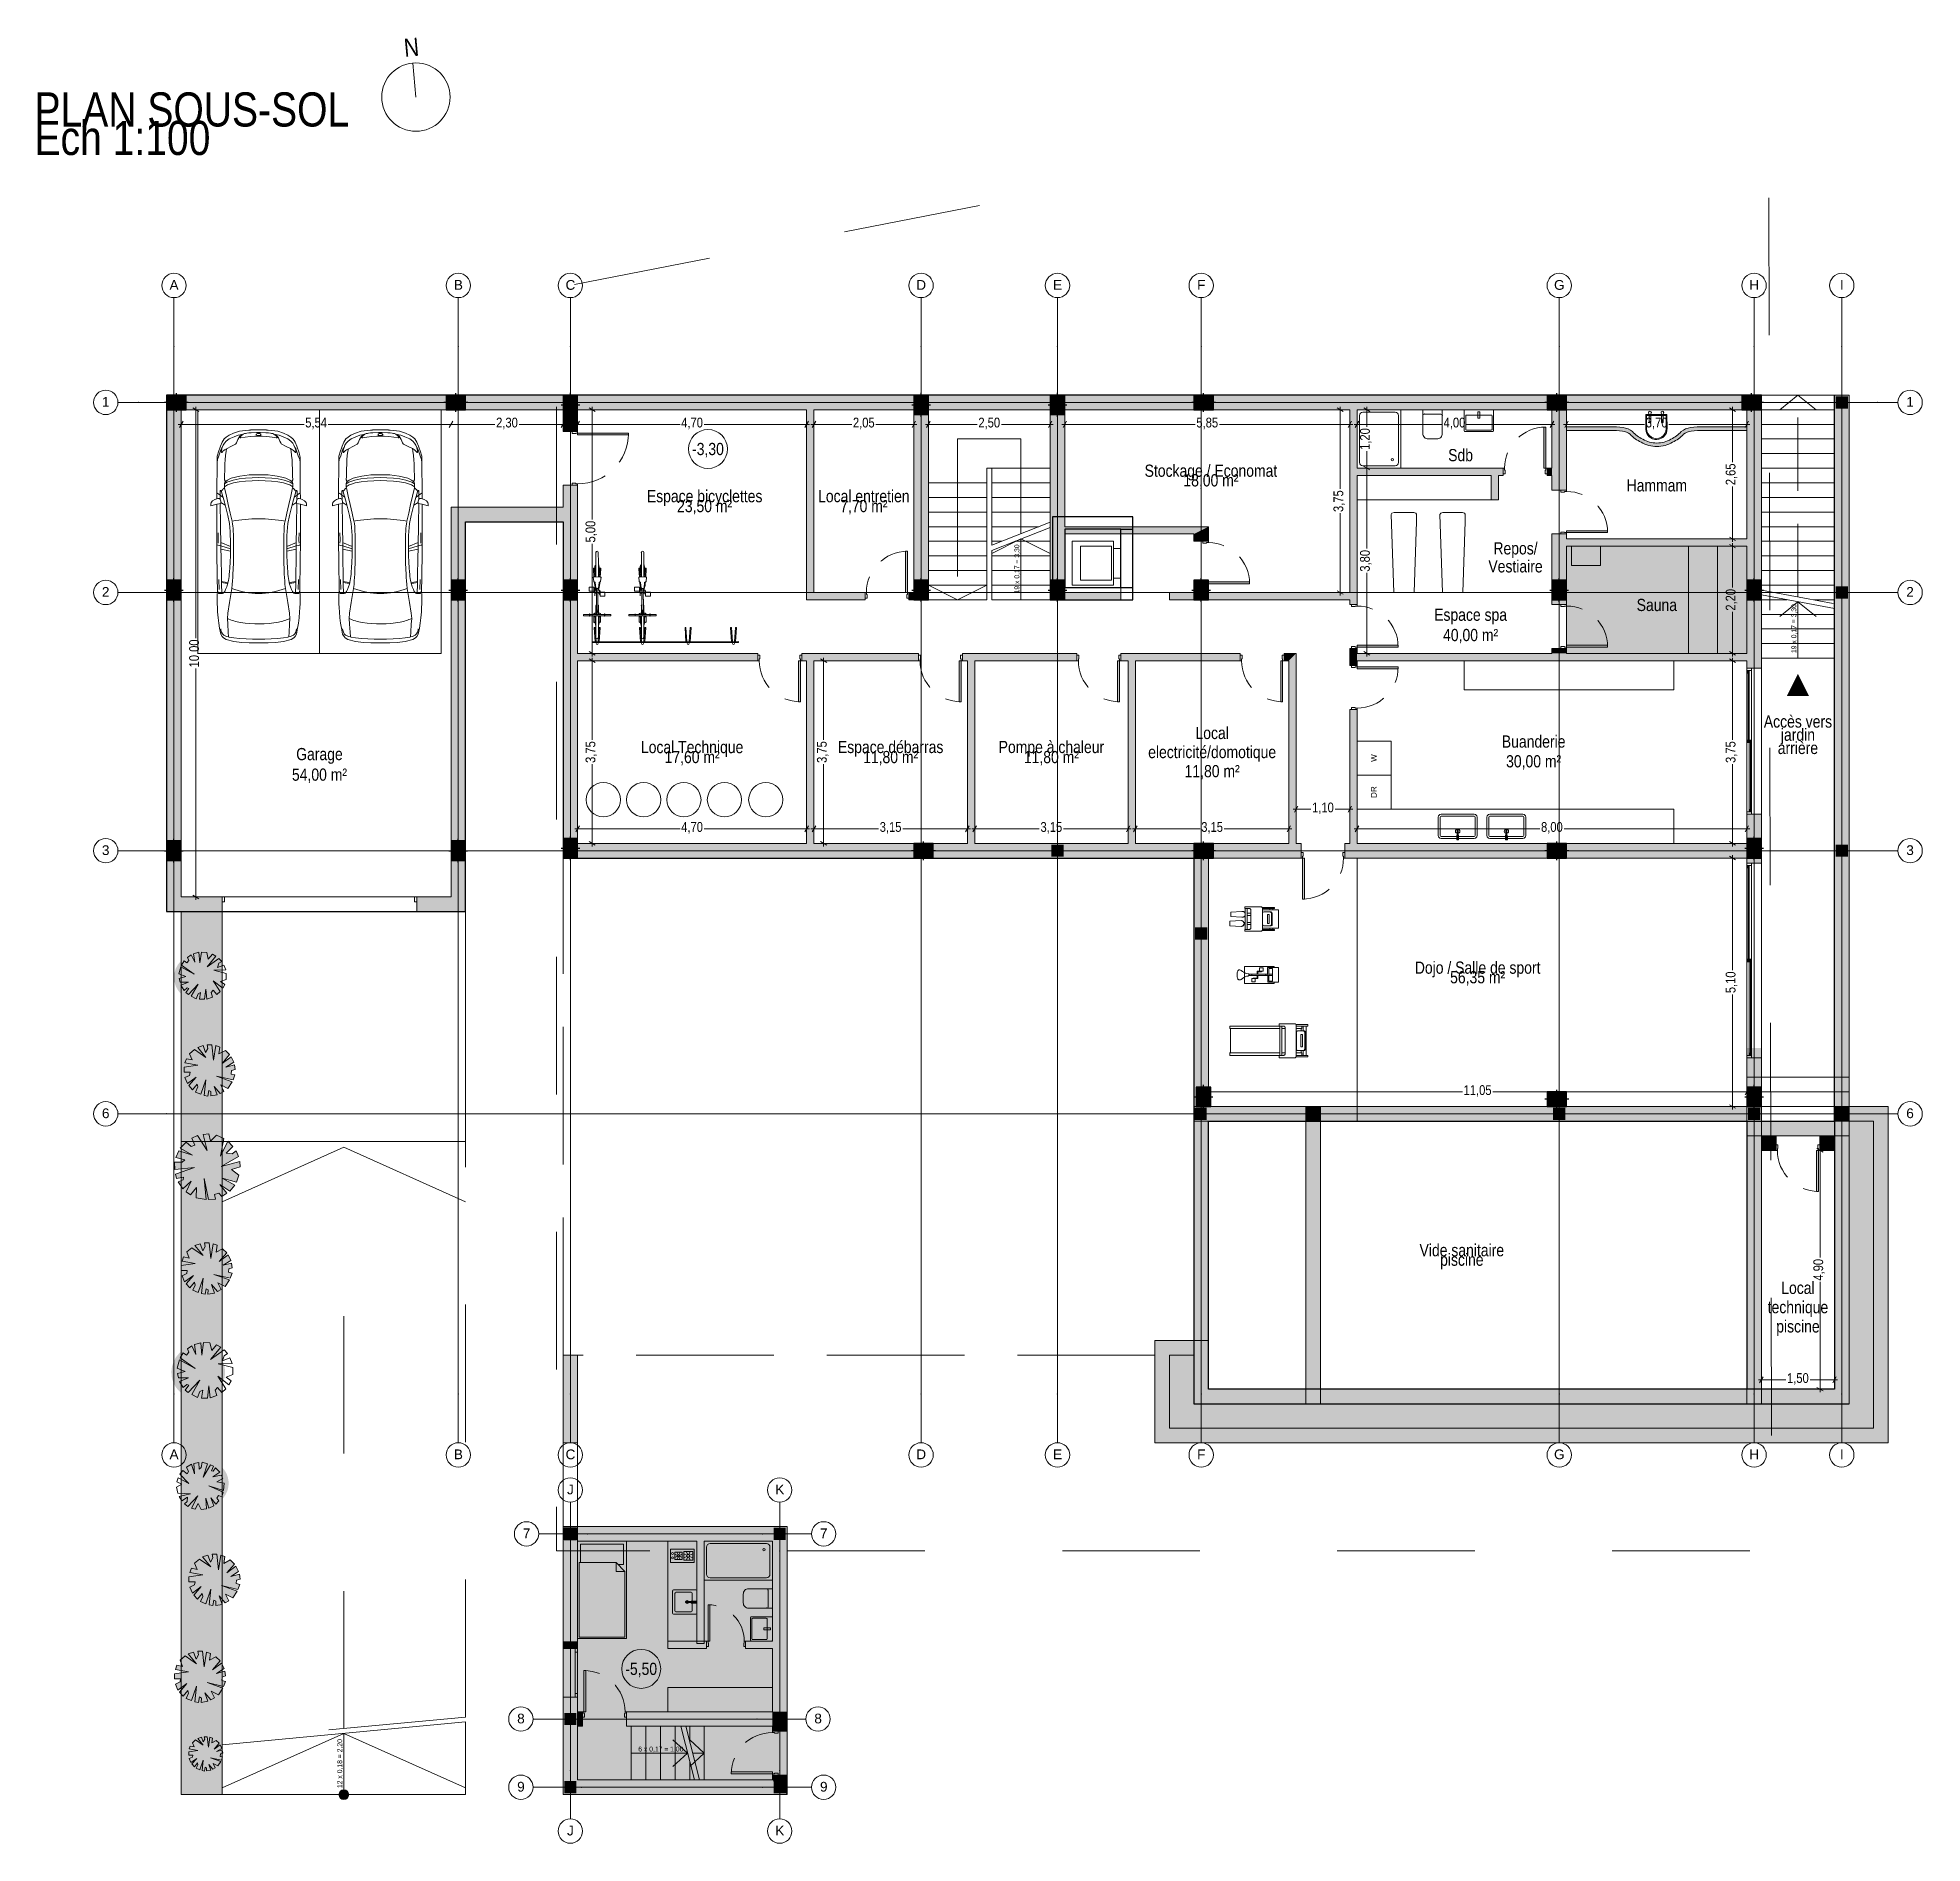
# Model space of a CAD drawing. Header units: centimetres. Extents: x -4381 to 5639, y -3920 to 4826.
# Drawn here: x 91.3 to 129.98, y 46.37 to 83.43 of the extents above; entities that cross this region are included whole.
import ezdxf
from ezdxf.xclip import XClip

# ---------------------------------------------------------------- set-up
doc = ezdxf.new("R2010")
doc.units = ezdxf.units.CM
doc.header["$MEASUREMENT"] = 0
doc.header["$XCLIPFRAME"] = 0
for name, pattern in [('Dashed', [0.564444, 0.282222, -0.282222]), ('Hidden Line', [0.391222, 0.282222, -0.109]), ('POINTILLE', [0.1, 0.06, -0.04]), ('Traits', [0.217778, 0.15, -0.067778])]:
    doc.linetypes.add(name, pattern=pattern)
for name, color, linetype, lineweight in [('00- Texts and Fills_Pen_No__1', 7, 'Continuous', 5), ('00-TREES_Pen_No__1', 7, 'Continuous', 5), ('01- MOBILIER_Pen_No__1', 7, 'Continuous', 5), ('01- MOBILIER_Pen_No__7', 7, 'Continuous', 5), ('03-Personnages.2D_Pen_No__2', 8, 'Continuous', 5), ('0_Pen_No__1', 7, 'Continuous', 5), ('0_Pen_No__7', 7, 'Continuous', 5), ('a OPCOTE_Pen_No__1', 7, 'Continuous', 5), ('Cotations_Pen_No__2', 8, 'Continuous', 5), ('Dalles_Pen_No__1', 7, 'Continuous', 5), ('Dalles_Pen_No__7', 7, 'Continuous', 5), ('Elevator_Pen_No__1', 7, 'Continuous', 5), ('Elevator_Pen_No__7', 7, 'Continuous', 5), ('FILES_Pen_No__101', 252, 'Continuous', 5), ('FILES_Pen_No__2', 8, 'Continuous', 5), ('MOBILIER_Pen_No__7', 7, 'Continuous', 5), ('Mur de clôture_Pen_No__1', 7, 'Continuous', 5), ('Mur de clôture_Pen_No__7', 7, 'Continuous', 5), ('Poteaux Hafsa', 4, 'Continuous', 30), ('SectionCutEdges_Pen_No__1', 7, 'Continuous', 5), ('Structural - Bearing_Pen_No__1', 7, 'Continuous', 5), ('Structural - Bearing_Pen_No__7', 7, 'Continuous', 5), ('VILLA_Pen_No__7', 7, 'Continuous', 5), ('Voile ha', 200, 'Continuous', 30)]:
    doc.layers.add(name, color=color, linetype=linetype, lineweight=lineweight)
for name, color, linetype, lineweight, true_color in [('00-TREES_Pen_No__169', 7, 'Continuous', 5, 0x68b353), ('00-TREES_Pen_No__183', 7, 'Continuous', 5, 0xcaedab), ('00-TREES_Pen_No__184', 7, 'Continuous', 5, 0xc5d295), ('00-TREES_Pen_No__185', 7, 'Continuous', 5, 0xbce39b), ('0_Pen_No__161', 7, 'Continuous', 5, 0x6a6a6a), ('0_Pen_No__58', 7, 'Continuous', 5, 0xdf0000), ('0_Pen_No__62', 7, 'Continuous', 5, 0xaaaaaa), ('a OPCOTE_Pen_No__81', 7, 'Continuous', 5, 0x6a6a6a), ('Dalles_Pen_No__185', 7, 'Continuous', 5, 0xbce39b), ('Elevator_Pen_No__161', 7, 'Continuous', 5, 0x6a6a6a), ('Structural - Bearing_Pen_No__103', 7, 'Continuous', 5, 0xffcc99), ('Structural - Combined_Pen_No__161', 7, 'Continuous', 5, 0x6a6a6a)]:
    doc.layers.add(name, color=color, linetype=linetype, lineweight=lineweight, true_color=true_color)
for name, color, linetype in [('01- MOBILIER', 7, 'Continuous'), ('Dalles', 7, 'Continuous'), ('Drawing & Figure', 7, 'Continuous'), ('Mur de clôture', 7, 'Continuous'), ('Structural - Bearing', 7, 'Continuous')]:
    doc.layers.add(name, color=color, linetype=linetype)
doc.styles.add('GENERATED_STYLE_2', font='')
doc.styles.add('GENERATED_STYLE_3', font='arial.ttf')
doc.styles.get('GENERATED_STYLE_2').set_extended_font_data('Arial Narrow Occidental')

msp = doc.modelspace()

# ---------------------------------------------------------------- texts
at = {"layer": '00- Texts and Fills_Pen_No__1', "linetype": 'Continuous', "char_height": 0.25, "attachment_point": 5, "rotation": 0, "style": 'GENERATED_STYLE_2'}
for s, insert, width, line_spacing_factor in [('\\A1;{\\fArial Narrow Occidental|b0|i0|c0|p34;Stockage / Economat\\P\\fArial Narrow Occidental|b0|i0|c0|p34;18,00 m²}', (115.38177, 74.4174), 2.9706516, 0.472471), ('\\A1;{\\fArial Narrow Occidental|b0|i0|c0|p34;Espace bicyclettes\\P\\fArial Narrow Occidental|b0|i0|c0|p34;23,50 m²}', (104.98796, 73.89201), 2.9706516, 0.490074), ('\\A1;{\\fArial Narrow Occidental|b0|i0|c0|p34;Local entretien\\P\\fArial Narrow Occidental|b0|i0|c0|p34;7,70 m²}', (108.25666, 73.89201), 2.0502218, 0.490074), ('\\A1;{\\fArial Narrow Occidental|b0|i0|c0|p34;Repos/\\P\\fArial Narrow Occidental|b0|i0|c0|p34;Vestiaire}', (121.63418, 72.7594), 1.4951778, 0.885489), ('\\A1;{\\fArial Narrow Occidental|b0|i0|c0|p34;Espace spa\\P\\fArial Narrow Occidental|b0|i0|c0|p34;40,00 m²}', (120.71236, 71.35196), 2.1641206, 1.000306), ('\\A1;{\\fArial Narrow Occidental|b0|i0|c0|p34;Local electricité/domotique\\P\\fArial Narrow Occidental|b0|i0|c0|p34;11,80 m²}', (115.40666, 68.74201), 3.1502218, 0.940183), ('\\A1;{\\fArial Narrow Occidental|b0|i0|c0|p34;Accès vers jardin arrière}', (127.43177, 69.11918), 1.4999999, 0.650686), ('\\A1;{\\fArial Narrow Occidental|b0|i0|c0|p34;Local Technique\\P\\fArial Narrow Occidental|b0|i0|c0|p34;17,60 m²}', (104.73166, 68.74201), 2.9706516, 0.490074), ('\\A1;{\\fArial Narrow Occidental|b0|i0|c0|p34;Espace débarras\\P\\fArial Narrow Occidental|b0|i0|c0|p34;11,80 m²}', (108.80655, 68.74263), 2.9706516, 0.49786), ('\\A1;{\\fArial Narrow Occidental|b0|i0|c0|p34;Pompe à chaleur\\P\\fArial Narrow Occidental|b0|i0|c0|p34;11,80 m²}', (112.10655, 68.74263), 2.9706516, 0.49786), ('\\A1;{\\fArial Narrow Occidental|b0|i0|c0|p34;Buanderie\\P\\fArial Narrow Occidental|b0|i0|c0|p34;30,00 m²}', (122.00631, 68.75525), 2.1641206, 0.97219), ('\\A1;{\\fArial Narrow Occidental|b0|i0|c0|p34;Garage\\P\\fArial Narrow Occidental|b0|i0|c0|p34;54,00 m²}', (97.08177, 68.48963), 2.9706516, 1.011143), ('\\A1;{\\fArial Narrow Occidental|b0|i0|c0|p34;Dojo / Salle de sport\\P\\fArial Narrow Occidental|b0|i0|c0|p34;56,35 m²}', (120.85677, 64.21922), 2.8044534, 0.472471), ('\\A1;{\\fArial Narrow Occidental|b0|i0|c0|p34;Vide sanitaire piscine}', (120.53177, 58.40695), 2.1641206, 0.468119), ('\\A1;{\\fArial Narrow Occidental|b0|i0|c0|p34;Local technique piscine}', (127.43177, 57.33573), 1.4999999, 0.949082)]:
    msp.add_mtext(s, dxfattribs=dict(at, insert=insert, width=width, line_spacing_factor=line_spacing_factor))
for s, insert in [('\\A1;{\\fArial Narrow Occidental|b0|i0|c0|p34;Sdb}', (120.50672, 74.85733)), ('\\A1;{\\fArial Narrow Occidental|b0|i0|c0|p34;Hammam}', (124.53546, 74.23715)), ('\\A1;{\\fArial Narrow Occidental|b0|i0|c0|p34;Sauna}', (124.53546, 71.7824))]:
    msp.add_mtext(s, dxfattribs=dict(at, insert=insert))
at = {"layer": '0_Pen_No__1', "linetype": 'Continuous', "insert": (105.05677, 74.96166), "char_height": 0.25, "attachment_point": 5, "rotation": 0, "style": 'GENERATED_STYLE_2'}
msp.add_mtext('\\A1;{\\fArial Narrow Occidental|b0|i0|c0|p34;-3,30}', dxfattribs=at)
at = {"layer": '0_Pen_No__161', "linetype": 'Continuous', "insert": (127.35719, 70.75776), "char_height": 0.1, "attachment_point": 4, "rotation": 90, "style": 'GENERATED_STYLE_3'}
msp.add_mtext('\\A1;{\\fArial|b0|i0|c0|p34; 19 x 0,17 = 3,30}', dxfattribs=at)
at = {"layer": '0_Pen_No__7', "linetype": 'Continuous', "insert": (98.95232, 83.41511), "char_height": 0.3717596, "attachment_point": 2, "rotation": 5.155165, "style": 'GENERATED_STYLE_2'}
msp.add_mtext('\\A1;{\\fArial Narrow Occidental|b0|i0|c0|p34;N}', dxfattribs=at)
at = {"layer": '0_Pen_No__7', "linetype": 'Continuous', "insert": (91.23137, 81.00873), "char_height": 0.7, "width": 8.6216258, "attachment_point": 7, "line_spacing_factor": 0.500942, "style": 'GENERATED_STYLE_2'}
msp.add_mtext('\\A1;{\\fArial Narrow Occidental|b0|i0|c0|p34;PLAN SOUS-SOL\\P\\fArial Narrow Occidental|b0|i0|c0|p34;Ech 1:100}', dxfattribs=at)
at = {"layer": 'Cotations_Pen_No__2', "linetype": 'Continuous', "char_height": 0.2, "attachment_point": 7, "style": 'GENERATED_STYLE_2'}
for s, insert, rotation in [('\\A1;{\\fArial Narrow Occidental|b0|i0|c0|p34;5,54}', (96.78928, 75.39063), 0), ('\\A1;{\\fArial Narrow Occidental|b0|i0|c0|p34;2,30}', (100.70777, 75.39063), 0), ('\\A1;{\\fArial Narrow Occidental|b0|i0|c0|p34;4,70}', (104.50766, 75.39063), 0), ('\\A1;{\\fArial Narrow Occidental|b0|i0|c0|p34;2,05}', (108.03266, 75.39063), 0), ('\\A1;{\\fArial Narrow Occidental|b0|i0|c0|p34;2,50}', (110.60777, 75.39063), 0), ('\\A1;{\\fArial Narrow Occidental|b0|i0|c0|p34;5,85}', (115.08277, 75.39063), 0), ('\\A1;{\\fArial Narrow Occidental|b0|i0|c0|p34;4,00}', (120.15777, 75.39063), 0), ('\\A1;{\\fArial Narrow Occidental|b0|i0|c0|p34;3,70}', (124.30777, 75.39063), 0), ('\\A1;{\\fArial Narrow Occidental|b0|i0|c0|p34;1,20}', (118.67956, 74.96663), 90), ('\\A1;{\\fArial Narrow Occidental|b0|i0|c0|p34;2,65}', (126.18615, 74.24163), 90), ('\\A1;{\\fArial Narrow Occidental|b0|i0|c0|p34;3,75}', (118.13438, 73.69163), 90), ('\\A1;{\\fArial Narrow Occidental|b0|i0|c0|p34;5,00}', (102.78177, 73.06663), 90), ('\\A1;{\\fArial Narrow Occidental|b0|i0|c0|p34;3,80}', (118.67956, 72.46663), 90), ('\\A1;{\\fArial Narrow Occidental|b0|i0|c0|p34;2,20}', (126.18615, 71.66663), 90), ('\\A1;{\\fArial Narrow Occidental|b0|i0|c0|p34;10,00}', (94.64478, 70.50263), 90), ('\\A1;{\\fArial Narrow Occidental|b0|i0|c0|p34;3,75}', (102.78177, 68.54163), 90), ('\\A1;{\\fArial Narrow Occidental|b0|i0|c0|p34;3,75}', (107.53155, 68.54163), 90), ('\\A1;{\\fArial Narrow Occidental|b0|i0|c0|p34;3,75}', (126.18615, 68.54163), 90), ('\\A1;{\\fArial Narrow Occidental|b0|i0|c0|p34;1,10}', (117.45777, 67.49063), 0), ('\\A1;{\\fArial Narrow Occidental|b0|i0|c0|p34;4,70}', (104.50766, 67.09063), 0), ('\\A1;{\\fArial Narrow Occidental|b0|i0|c0|p34;3,15}', (108.58255, 67.09063), 0), ('\\A1;{\\fArial Narrow Occidental|b0|i0|c0|p34;3,15}', (111.88255, 67.09063), 0), ('\\A1;{\\fArial Narrow Occidental|b0|i0|c0|p34;3,15}', (115.18266, 67.09063), 0), ('\\A1;{\\fArial Narrow Occidental|b0|i0|c0|p34;8,00}', (122.15777, 67.09063), 0), ('\\A1;{\\fArial Narrow Occidental|b0|i0|c0|p34;5,10}', (126.18615, 63.81663), 90), ('\\A1;{\\fArial Narrow Occidental|b0|i0|c0|p34;11,05}', (120.56877, 61.69063), 0), ('\\A1;{\\fArial Narrow Occidental|b0|i0|c0|p34;4,90}', (127.98526, 57.91663), 90), ('\\A1;{\\fArial Narrow Occidental|b0|i0|c0|p34;1,50}', (127.20777, 55.78092), 0)]:
    msp.add_mtext(s, dxfattribs=dict(at, insert=insert, rotation=rotation))
at = {"layer": 'FILES_Pen_No__101', "linetype": 'Continuous', "char_height": 0.2, "style": 'GENERATED_STYLE_3'}
for s, insert, attachment_point in [('\\A1;{\\fArial|b0|i0|c0|p34;A}', (94.00336, 78.35205), 4), ('\\A1;{\\fArial|b0|i0|c0|p34;B}', (99.84034, 78.35206), 4), ('\\A1;{\\fArial|b0|i0|c0|p34;6}', (92.77067, 61.35041), 6), ('\\A1;{\\fArial|b0|i0|c0|p34;6}', (129.81067, 61.35041), 6), ('\\A1;{\\fArial|b0|i0|c0|p34;A}', (94.00336, 54.35206), 4), ('\\A1;{\\fArial|b0|i0|c0|p34;B}', (99.84034, 54.35206), 4)]:
    msp.add_mtext(s, dxfattribs=dict(at, insert=insert, attachment_point=attachment_point))
at = {"layer": 'FILES_Pen_No__2', "linetype": 'Continuous', "char_height": 0.2, "style": 'GENERATED_STYLE_3'}
for s, insert, attachment_point in [('\\A1;{\\fArial|b0|i0|c0|p34;C}', (102.13303, 78.35041), 4), ('\\A1;{\\fArial|b0|i0|c0|p34;D}', (109.33303, 78.35206), 4), ('\\A1;{\\fArial|b0|i0|c0|p34;E}', (112.14034, 78.35206), 4), ('\\A1;{\\fArial|b0|i0|c0|p34;F}', (115.09766, 78.35206), 4), ('\\A1;{\\fArial|b0|i0|c0|p34;G}', (122.4248, 78.35041), 4), ('\\A1;{\\fArial|b0|i0|c0|p34;H}', (126.43303, 78.35206), 4), ('\\A1;{\\fArial|b0|i0|c0|p34;I}', (128.29337, 78.35206), 4), ('\\A1;{\\fArial|b0|i0|c0|p34;1}', (92.77067, 75.95206), 6), ('\\A1;{\\fArial|b0|i0|c0|p34;1}', (129.81067, 75.95206), 6), ('\\A1;{\\fArial|b0|i0|c0|p34;2}', (92.77067, 72.05206), 6), ('\\A1;{\\fArial|b0|i0|c0|p34;2}', (129.81067, 72.05206), 6), ('\\A1;{\\fArial|b0|i0|c0|p34;3}', (92.77067, 66.75034), 6), ('\\A1;{\\fArial|b0|i0|c0|p34;3}', (129.81067, 66.75034), 6), ('\\A1;{\\fArial|b0|i0|c0|p34;C}', (102.13303, 54.35041), 4), ('\\A1;{\\fArial|b0|i0|c0|p34;D}', (109.33303, 54.35206), 4), ('\\A1;{\\fArial|b0|i0|c0|p34;E}', (112.14034, 54.35206), 4), ('\\A1;{\\fArial|b0|i0|c0|p34;F}', (115.09766, 54.35206), 4), ('\\A1;{\\fArial|b0|i0|c0|p34;G}', (122.4248, 54.35041), 4), ('\\A1;{\\fArial|b0|i0|c0|p34;H}', (126.43303, 54.35206), 4), ('\\A1;{\\fArial|b0|i0|c0|p34;I}', (128.29337, 54.35206), 4)]:
    msp.add_mtext(s, dxfattribs=dict(at, insert=insert, attachment_point=attachment_point))
at = {"layer": 'SectionCutEdges_Pen_No__1', "linetype": 'Continuous', "char_height": 0.12, "attachment_point": 4, "rotation": 90, "style": 'GENERATED_STYLE_3'}
for s, insert in [('\\A1;{\\fArial|b0|i0|c0|p34;W}', (118.72491, 68.56273)), ('\\A1;{\\fArial|b0|i0|c0|p34;DR}', (118.72491, 67.82214))]:
    msp.add_mtext(s, dxfattribs=dict(at, insert=insert))
at = {"layer": 'Structural - Combined_Pen_No__161', "linetype": 'Continuous', "char_height": 0.1, "attachment_point": 6, "rotation": 90, "style": 'GENERATED_STYLE_3'}
for s, insert in [('\\A1;{\\fArial|b0|i0|c0|p34; 19 x 0,17 = 3,30}', (111.40719, 73.02643)), ('\\A1;{\\fArial|b0|i0|c0|p34; 12 x 0,18 = 2,20}', (97.50719, 48.5089))]:
    msp.add_mtext(s, dxfattribs=dict(at, insert=insert))

# ---------------------------------------------------------------- blocks, each defined once
blk = doc.blocks.new('Drawing_4_4', base_point=(-359.402, -241.849))
at = {"layer": '0_Pen_No__1', "linetype": 'Continuous', "lineweight": 0, "ltscale": 10, "true_color": 0x000000}
blk.add_hatch(color=18, dxfattribs=at).paths.add_polyline_path([(102.382, 52.87), (102.082, 52.87), (102.082, 50.37), (102.382, 50.37)])
at = {"layer": 'Dalles', "linetype": 'Continuous', "lineweight": 5, "ltscale": 10}
for points in [[(106.68, 52.87), (102.082, 52.87), (102.082, 47.37), (106.68, 47.37)], [(106.68, 52.87), (102.382, 52.87), (102.382, 50.501), (102.082, 50.501), (102.082, 47.37), (106.68, 47.37)], [(106.68, 48.77), (104.982, 48.77), (104.982, 47.67), (106.68, 47.67)]]:
    blk.add_hatch(color=8, dxfattribs=at).paths.add_polyline_path(points)
at = {"layer": 'Elevator_Pen_No__161', "linetype": 'Continuous', "ltscale": 10}
for points in [[(102.107, 52.595), (102.357, 52.595), (102.357, 52.845), (102.107, 52.845)], [(106.405, 52.595), (106.655, 52.595), (106.655, 52.845)], [(106.405, 52.595), (106.655, 52.845), (106.405, 52.845)], [(102.107, 48.795), (102.357, 48.795), (102.357, 49.045), (102.107, 49.045)], [(106.405, 48.795), (106.655, 48.795), (106.655, 49.045), (106.405, 49.045)], [(102.357, 47.645), (102.107, 47.395), (102.357, 47.395)], [(102.107, 47.645), (102.107, 47.395), (102.357, 47.645)], [(106.405, 47.645), (106.655, 47.395), (106.655, 47.645)], [(106.405, 47.645), (106.405, 47.395), (106.655, 47.395)]]:
    blk.add_hatch(color=256, dxfattribs=at).paths.add_polyline_path(points)
at = {"layer": 'Mur de clôture', "linetype": 'Continuous', "lineweight": 0, "ltscale": 10, "true_color": 0x000000}
h = blk.add_hatch(color=18, dxfattribs=at)
h.paths.add_polyline_path([(106.38, 49.07), (106.38, 48.67), (106.495, 48.67), (106.68, 48.67), (106.68, 49.07)])
h.paths.add_polyline_path([(106.655, 48.795), (106.405, 48.795), (106.405, 49.045), (106.655, 49.045)], flags=0)
for points in [[(102.082, 47.37), (106.68, 47.37), (106.655, 47.395), (106.405, 47.395), (106.405, 47.645), (106.38, 47.67), (102.382, 47.67), (102.357, 47.645), (102.357, 47.395), (102.107, 47.395)], [(106.38, 47.77), (106.38, 47.67), (106.405, 47.645), (106.655, 47.645), (106.655, 47.395), (106.68, 47.37), (106.68, 47.77), (106.495, 47.77)]]:
    blk.add_hatch(color=18, dxfattribs=at).paths.add_polyline_path(points)
at = {"layer": 'Mur de clôture', "linetype": 'Continuous', "lineweight": 0, "ltscale": 10, "true_color": 0xffffff}
blk.add_hatch(color=7, dxfattribs=at).paths.add_polyline_path([(105.536, 47.798), (106.38, 47.798), (106.38, 47.838), (105.536, 47.838)])
at = {"layer": 'Structural - Bearing', "linetype": 'Continuous', "lineweight": 0, "ltscale": 10, "true_color": 0x000000}
for points in [[(102.382, 52.87), (102.382, 52.57), (106.38, 52.57), (106.405, 52.595), (106.405, 52.845), (106.655, 52.845), (106.68, 52.87)], [(106.38, 49.07), (106.68, 49.07), (106.68, 52.87), (106.655, 52.845), (106.655, 52.595), (106.405, 52.595), (106.38, 52.57)], [(104.83, 52.57), (104.83, 50.47), (104.98, 50.47), (104.98, 52.57)], [(102.082, 50.37), (102.332, 50.37), (102.382, 50.37), (102.382, 50.501), (102.082, 50.501)], [(104.23, 50.37), (105.03, 50.37), (105.03, 50.405), (105.03, 50.52), (104.23, 50.52)], [(105.83, 50.37), (106.38, 50.37), (106.38, 50.52), (105.83, 50.52), (105.83, 50.405)], [(102.382, 48.77), (102.482, 48.77), (102.482, 48.955), (102.482, 49.07), (102.382, 49.07)], [(103.382, 48.77), (106.38, 48.77), (106.38, 49.07), (103.382, 49.07), (103.382, 48.955)]]:
    blk.add_hatch(color=18, dxfattribs=at).paths.add_polyline_path(points)
at = {"layer": 'Structural - Bearing', "linetype": 'Continuous', "lineweight": 0, "ltscale": 10, "true_color": 0xffffff}
for points in [[(105.058, 51.264), (105.058, 50.52), (105.098, 50.52), (105.098, 51.264)], [(102.51, 49.914), (102.51, 49.07), (102.55, 49.07), (102.55, 49.914)]]:
    blk.add_hatch(color=7, dxfattribs=at).paths.add_polyline_path(points)
at = {"layer": 'Structural - Bearing', "linetype": 'Continuous', "lineweight": 0, "ltscale": 10, "true_color": 0x000000}
h = blk.add_hatch(color=18, dxfattribs=at)
h.paths.add_polyline_path([(102.082, 47.37), (102.107, 47.395), (102.107, 47.645), (102.357, 47.645), (102.382, 47.67), (102.382, 49.37), (102.332, 49.37), (102.082, 49.37)])
h.paths.add_polyline_path([(102.357, 48.795), (102.107, 48.795), (102.107, 49.045), (102.357, 49.045)], flags=0)
at = {"layer": '01- MOBILIER_Pen_No__1', "linetype": 'Continuous', "ltscale": 10}
for p, q in [((103.382, 52.57), (102.382, 52.57)), ((102.382, 52.57), (102.382, 50.57)), ((103.322, 52.51), (102.442, 52.51)), ((102.442, 52.51), (102.442, 52.13)), ((103.322, 52.09), (103.322, 52.51)), ((103.382, 50.57), (103.382, 52.57)), ((106.38, 52.57), (104.98, 52.57)), ((104.98, 52.57), (104.98, 51.77)), ((105.03, 52.45), (105.03, 51.89)), ((106.26, 52.52), (105.1, 52.52)), ((106.33, 51.89), (106.33, 52.45)), ((106.38, 51.77), (106.38, 52.57)), ((103.172, 52.13), (102.412, 52.13)), ((102.412, 52.13), (102.412, 50.6)), ((102.442, 52.13), (103.172, 52.13)), ((103.172, 52.13), (103.212, 52.09)), ((103.352, 51.95), (103.172, 52.13)), ((103.172, 52.13), (103.172, 51.95)), ((103.352, 51.95), (103.172, 51.95)), ((103.212, 52.09), (103.322, 52.09)), ((103.352, 50.6), (103.352, 51.95)), ((104.98, 51.77), (106.38, 51.77)), ((105.1, 51.82), (106.26, 51.82)), ((105.93, 50.535), (105.93, 51.005)), ((105.945, 51.02), (106.365, 51.02)), ((105.96, 50.565), (105.96, 50.975)), ((105.975, 50.99), (106.255, 50.99)), ((106.205, 50.79), (106.205, 50.75)), ((106.34, 50.79), (106.205, 50.79)), ((106.205, 50.75), (106.34, 50.75)), ((106.27, 50.975), (106.27, 50.565)), ((106.34, 50.75), (106.34, 50.79)), ((106.38, 51.005), (106.38, 50.535)), ((102.382, 50.57), (103.382, 50.57)), ((102.412, 50.6), (103.352, 50.6)), ((106.365, 50.52), (105.945, 50.52)), ((106.255, 50.55), (105.975, 50.55))]:
    blk.add_line(p, q, dxfattribs=at)
blk.add_circle((106.205, 52.395), 0.025, dxfattribs=at)
for centre, radius, start, end in [((105.1, 52.45), 0.07, 90, 180), ((106.26, 52.45), 0.07, 360, 90), ((105.1, 51.89), 0.07, 180, 270), ((106.26, 51.89), 0.07, 270, 360), ((105.945, 51.005), 0.015, 90, 180), ((105.975, 50.975), 0.015, 90, 180), ((106.255, 50.975), 0.015, 0, 90), ((106.365, 51.005), 0.015, 0, 90), ((105.945, 50.535), 0.015, 180, 270), ((105.975, 50.565), 0.015, 180, 270), ((106.255, 50.565), 0.015, 270, 0), ((106.365, 50.535), 0.015, 270, 0)]:
    blk.add_arc(centre, radius, start, end, dxfattribs=at)
at = {"layer": '01- MOBILIER_Pen_No__7', "linetype": 'Continuous', "ltscale": 10}
for p, q in [((104.23, 51.97), (104.23, 52.57)), ((104.285, 52.405), (104.775, 52.405)), ((104.285, 52.135), (104.285, 52.405)), ((104.524, 52.342), (104.379, 52.342)), ((104.379, 52.342), (104.379, 52.197)), ((104.379, 52.302), (104.43, 52.279)), ((104.379, 52.237), (104.43, 52.26)), ((104.419, 52.342), (104.442, 52.291)), ((104.419, 52.197), (104.442, 52.248)), ((104.442, 52.291), (104.43, 52.279)), ((104.43, 52.279), (104.43, 52.26)), ((104.43, 52.26), (104.442, 52.248)), ((104.461, 52.291), (104.442, 52.291)), ((104.442, 52.248), (104.461, 52.248)), ((104.485, 52.342), (104.461, 52.291)), ((104.474, 52.279), (104.461, 52.291)), ((104.461, 52.248), (104.474, 52.26)), ((104.485, 52.197), (104.461, 52.248)), ((104.524, 52.302), (104.474, 52.279)), ((104.474, 52.26), (104.474, 52.279)), ((104.524, 52.237), (104.474, 52.26)), ((104.524, 52.197), (104.524, 52.342)), ((104.743, 52.36), (104.563, 52.36)), ((104.563, 52.36), (104.563, 52.18)), ((104.563, 52.31), (104.626, 52.281)), ((104.563, 52.229), (104.626, 52.258)), ((104.612, 52.36), (104.641, 52.297)), ((104.612, 52.18), (104.641, 52.243)), ((104.641, 52.297), (104.626, 52.281)), ((104.626, 52.281), (104.626, 52.258)), ((104.626, 52.258), (104.641, 52.243)), ((104.665, 52.297), (104.641, 52.297)), ((104.641, 52.243), (104.665, 52.243)), ((104.693, 52.36), (104.665, 52.297)), ((104.68, 52.281), (104.665, 52.297)), ((104.665, 52.243), (104.68, 52.258)), ((104.693, 52.18), (104.665, 52.243)), ((104.743, 52.31), (104.68, 52.281)), ((104.68, 52.258), (104.68, 52.281)), ((104.743, 52.229), (104.68, 52.258)), ((104.743, 52.18), (104.743, 52.36)), ((104.775, 52.405), (104.775, 52.135)), ((104.83, 51.97), (104.83, 52.57)), ((104.775, 52.135), (104.285, 52.135)), ((104.379, 52.197), (104.524, 52.197)), ((104.563, 52.18), (104.743, 52.18)), ((104.33, 51.55), (104.33, 51.09)), ((104.81, 51.57), (104.35, 51.57)), ((104.38, 51.5), (104.38, 51.14)), ((104.71, 51.52), (104.4, 51.52)), ((104.73, 51.14), (104.73, 51.5)), ((104.83, 51.09), (104.83, 51.55)), ((105.78, 51.484), (105.783, 51.505)), ((105.78, 51.306), (105.78, 51.484)), ((105.783, 51.505), (105.789, 51.526)), ((105.789, 51.526), (105.799, 51.545)), ((105.799, 51.545), (105.813, 51.562)), ((105.813, 51.562), (105.83, 51.576)), ((105.83, 51.576), (105.849, 51.586)), ((105.849, 51.586), (105.87, 51.592)), ((105.87, 51.592), (105.892, 51.595)), ((105.892, 51.595), (106.38, 51.595)), ((106.292, 51.567), (106.292, 51.395)), ((106.38, 51.595), (106.38, 51.195)), ((104.35, 51.07), (104.81, 51.07)), ((104.4, 51.12), (104.71, 51.12)), ((104.8, 51.329), (104.603, 51.329)), ((104.603, 51.311), (104.8, 51.311)), ((104.713, 51.339), (104.713, 51.329)), ((104.748, 51.339), (104.713, 51.339)), ((104.713, 51.329), (104.748, 51.329)), ((104.748, 51.311), (104.713, 51.311)), ((104.713, 51.311), (104.713, 51.3)), ((104.713, 51.3), (104.748, 51.3)), ((104.748, 51.329), (104.748, 51.339)), ((104.748, 51.3), (104.748, 51.311)), ((104.749, 51.34), (104.749, 51.329)), ((104.814, 51.34), (104.749, 51.34)), ((104.749, 51.329), (104.8, 51.329)), ((104.8, 51.311), (104.749, 51.311)), ((104.749, 51.311), (104.749, 51.3)), ((104.749, 51.3), (104.814, 51.3)), ((104.814, 51.3), (104.814, 51.34)), ((105.783, 51.284), (105.78, 51.306)), ((105.789, 51.263), (105.783, 51.284)), ((105.799, 51.244), (105.789, 51.263)), ((105.813, 51.227), (105.799, 51.244)), ((105.83, 51.213), (105.813, 51.227)), ((105.849, 51.203), (105.83, 51.213)), ((105.87, 51.197), (105.849, 51.203)), ((105.892, 51.195), (105.87, 51.197)), ((106.38, 51.195), (105.892, 51.195)), ((106.292, 51.395), (106.292, 51.222))]:
    blk.add_line(p, q, dxfattribs=at)
at = {"layer": '01- MOBILIER_Pen_No__7', "linetype": 'Continuous', "ltscale": 10, "flags": 128}
for points in [[(104.23, 50.52), (104.83, 50.52), (104.83, 52.57), (104.23, 52.57)], [(106.38, 49.07), (106.38, 49.57), (104.23, 49.57), (104.23, 49.07)]]:
    blk.add_lwpolyline(points, close=True, dxfattribs=at)
at = {"layer": '01- MOBILIER_Pen_No__7', "linetype": 'Continuous', "ltscale": 10}
for centre, radius in [((104.329, 52.314), 0.02), ((104.329, 52.226), 0.02), ((104.63, 51.32), 0.03)]:
    blk.add_circle(centre, radius, dxfattribs=at)
for centre, radius, start, end in [((104.35, 51.55), 0.02, 90, 180), ((104.4, 51.5), 0.02, 90, 180), ((104.71, 51.5), 0.02, 360, 90), ((104.81, 51.55), 0.02, 360, 90), ((106.264, 51.567), 0.0278, 0, 90), ((104.35, 51.09), 0.02, 180, 270), ((104.4, 51.14), 0.02, 180, 270), ((104.603, 51.32), 0.009, 90.1472, 270.1472), ((104.71, 51.14), 0.02, 270, 360), ((104.8, 51.32), 0.009, 270, 90), ((104.8, 51.32), 0.009, 270, 90), ((104.81, 51.09), 0.02, 270, 360), ((106.264, 51.222), 0.0278, 270, 0)]:
    blk.add_arc(centre, radius, start, end, dxfattribs=at)
for p in [(104.33, 51.55), (104.38, 51.5), (106.292, 51.567), (106.264, 51.195)]:
    blk.add_point(p, dxfattribs=at)
at = {"layer": '0_Pen_No__1', "linetype": 'Continuous', "ltscale": 10}
for p, q in [((102.382, 52.87), (102.082, 52.87)), ((102.082, 52.87), (102.082, 50.37)), ((102.382, 50.37), (102.382, 52.87)), ((102.082, 50.37), (102.382, 50.37)), ((102.332, 50.37), (102.082, 50.37)), ((102.382, 50.37), (102.332, 50.37)), ((105.03, 50.52), (105.03, 50.405)), ((105.03, 50.405), (105.03, 50.37)), ((105.83, 50.52), (105.83, 50.405)), ((105.83, 50.405), (105.83, 50.37)), ((102.332, 49.37), (102.082, 49.37)), ((102.382, 49.37), (102.332, 49.37)), ((102.482, 49.07), (102.482, 48.955)), ((102.482, 48.955), (102.482, 48.77)), ((103.382, 49.07), (103.382, 48.955)), ((103.382, 48.955), (103.382, 48.77)), ((106.38, 48.67), (106.495, 48.67)), ((106.495, 48.67), (106.68, 48.67)), ((106.38, 47.77), (106.495, 47.77)), ((106.495, 47.77), (106.68, 47.77))]:
    blk.add_line(p, q, dxfattribs=at)
at = {"layer": '0_Pen_No__161', "linetype": 'Continuous', "ltscale": 10}
for p, q in [((103.482, 48.77), (104.499, 48.77)), ((103.482, 47.67), (103.482, 48.77)), ((103.482, 47.67), (103.482, 48.77)), ((103.782, 47.67), (103.782, 48.77)), ((104.082, 47.67), (104.082, 48.77)), ((104.382, 47.67), (104.382, 48.77)), ((104.779, 47.67), (104.499, 48.77)), ((104.639, 48.22), (104.339, 48.495)), ((103.482, 48.22), (104.639, 48.22)), ((104.639, 48.22), (104.339, 47.945)), ((104.682, 47.67), (104.682, 48.05)), ((103.482, 47.67), (104.779, 47.67))]:
    blk.add_line(p, q, dxfattribs=at)
at = {"layer": '0_Pen_No__161', "linetype": 'Traits', "ltscale": 10}
for p, q in [((104.882, 47.67), (104.602, 48.77)), ((104.602, 48.77), (104.982, 48.77)), ((104.682, 48.455), (104.682, 48.77)), ((104.982, 47.67), (104.982, 48.77)), ((104.982, 47.67), (104.982, 48.77)), ((104.982, 48.22), (104.682, 48.495)), ((104.982, 48.22), (104.682, 47.945)), ((104.742, 48.22), (104.982, 48.22)), ((104.882, 47.67), (104.982, 47.67))]:
    blk.add_line(p, q, dxfattribs=at)
at = {"layer": '0_Pen_No__7', "linetype": 'Continuous', "ltscale": 10}
blk.add_circle((103.686, 49.949), 0.4, dxfattribs=at)
at = {"layer": 'Dalles_Pen_No__1', "linetype": 'Continuous', "ltscale": 10, "flags": 128}
for points in [[(106.68, 52.87), (102.082, 52.87), (102.082, 47.37), (106.68, 47.37)], [(106.68, 52.87), (102.382, 52.87), (102.382, 50.501), (102.082, 50.501), (102.082, 47.37), (106.68, 47.37)], [(106.68, 48.77), (104.982, 48.77), (104.982, 47.67), (106.68, 47.67)]]:
    blk.add_lwpolyline(points, close=True, dxfattribs=at)
at = {"layer": 'Elevator_Pen_No__1', "linetype": 'Continuous', "ltscale": 10}
for p, q in [((102.357, 52.845), (102.107, 52.845)), ((102.107, 52.845), (102.107, 52.595)), ((102.357, 52.595), (102.357, 52.845)), ((102.107, 52.595), (102.357, 52.595)), ((106.655, 49.045), (106.405, 49.045)), ((106.405, 49.045), (106.405, 48.795)), ((106.405, 48.795), (106.655, 48.795)), ((106.655, 48.795), (106.655, 49.045)), ((106.655, 47.645), (106.405, 47.645)), ((106.655, 47.395), (106.655, 47.645))]:
    blk.add_line(p, q, dxfattribs=at)
at = {"layer": 'FILES_Pen_No__101', "linetype": 'Continuous', "ltscale": 10}
for p, q in [((102.232, 52.37), (102.232, 53.37)), ((106.53, 52.37), (106.53, 53.37)), ((102.582, 52.72), (101.582, 52.72)), ((102.582, 52.72), (106.182, 52.72)), ((106.182, 52.72), (107.182, 52.72)), ((102.232, 52.37), (102.232, 47.87)), ((106.53, 52.37), (106.53, 47.87)), ((102.466, 48.92), (101.466, 48.92)), ((102.466, 48.92), (106.066, 48.92)), ((106.066, 48.92), (107.066, 48.92)), ((102.232, 47.87), (102.232, 46.87)), ((106.53, 47.87), (106.53, 46.87)), ((102.466, 47.52), (101.466, 47.52)), ((102.466, 47.52), (106.182, 47.52)), ((106.182, 47.52), (107.182, 47.52))]:
    blk.add_line(p, q, dxfattribs=at)
for centre in [(102.232, 53.62), (106.53, 53.62), (101.332, 52.72), (107.432, 52.72), (101.216, 48.92), (107.316, 48.92), (101.216, 47.52), (107.432, 47.52), (102.232, 46.62), (106.53, 46.62)]:
    blk.add_circle(centre, 0.25, dxfattribs=at)
for p in [(102.582, 52.72), (102.582, 52.72), (106.182, 52.72), (106.182, 52.72), (102.232, 52.37), (102.232, 52.37), (106.53, 52.37), (106.53, 52.37), (102.466, 48.92), (102.466, 48.92), (106.066, 48.92), (106.066, 48.92), (102.232, 47.87), (102.232, 47.87), (106.53, 47.87), (106.53, 47.87), (102.466, 47.52), (102.466, 47.52), (106.182, 47.52), (106.182, 47.52)]:
    blk.add_point(p, dxfattribs=at)
at = {"layer": 'Mur de clôture_Pen_No__1', "linetype": 'Continuous', "ltscale": 10}
for p, q in [((106.38, 48.67), (106.495, 48.67)), ((106.38, 47.77), (106.495, 47.77))]:
    blk.add_line(p, q, dxfattribs=at)
at = {"layer": 'Mur de clôture_Pen_No__1', "linetype": 'Continuous', "ltscale": 10, "flags": 128}
for points in [[(106.38, 48.77), (106.38, 48.67)], [(106.68, 48.67), (106.68, 49.07)], [(106.38, 47.67), (102.382, 47.67)], [(106.38, 47.77), (106.38, 47.67)], [(106.68, 47.37), (106.68, 47.77)], [(102.082, 47.37), (106.68, 47.37)]]:
    blk.add_lwpolyline(points, dxfattribs=at)
at = {"layer": 'Mur de clôture_Pen_No__7', "linetype": 'Continuous', "ltscale": 10}
for p, q in [((106.38, 48.642), (106.38, 48.67)), ((106.38, 48.67), (106.495, 48.67)), ((106.42, 48.642), (106.38, 48.642)), ((106.42, 48.63), (106.42, 48.642)), ((106.495, 48.63), (106.42, 48.63)), ((106.495, 48.67), (106.495, 48.63)), ((106.38, 47.838), (105.536, 47.838)), ((105.536, 47.838), (105.536, 47.798)), ((105.536, 47.798), (106.38, 47.798)), ((106.38, 47.798), (106.38, 47.838)), ((106.38, 47.77), (106.38, 47.798)), ((106.38, 47.798), (106.42, 47.798)), ((106.495, 47.77), (106.38, 47.77)), ((106.42, 47.798), (106.42, 47.81)), ((106.42, 47.81), (106.495, 47.81)), ((106.495, 47.81), (106.495, 47.77))]:
    blk.add_line(p, q, dxfattribs=at)
at = {"layer": 'Mur de clôture_Pen_No__7', "linetype": 'POINTILLE', "ltscale": 10}
blk.add_arc((106.38, 47.798), 0.844, 90, 180, dxfattribs=at)
at = {"layer": 'Structural - Bearing_Pen_No__1', "linetype": 'Continuous', "ltscale": 10}
for p, q in [((102.082, 50.37), (102.082, 49.37)), ((102.332, 50.37), (102.332, 50.295)), ((102.382, 50.37), (102.332, 50.37)), ((102.332, 50.295), (102.382, 50.295)), ((102.332, 50.295), (102.332, 49.445)), ((102.382, 50.37), (102.382, 49.37)), ((102.382, 50.295), (102.382, 50.37)), ((102.382, 49.445), (102.382, 50.295)), ((105.03, 50.52), (105.03, 50.405)), ((105.83, 50.52), (105.83, 50.405)), ((102.382, 49.445), (102.332, 49.445)), ((102.332, 49.445), (102.332, 49.37)), ((102.382, 49.37), (102.332, 49.37)), ((102.382, 49.37), (102.382, 49.445)), ((102.482, 49.07), (102.482, 48.955)), ((103.382, 49.07), (103.382, 48.955))]:
    blk.add_line(p, q, dxfattribs=at)
at = {"layer": 'Structural - Bearing_Pen_No__1', "linetype": 'Continuous', "ltscale": 10, "flags": 128}
for points in [[(106.68, 52.87), (102.382, 52.87)], [(102.382, 52.87), (102.382, 52.57)], [(106.68, 49.07), (106.68, 52.87)], [(102.382, 52.57), (104.83, 52.57)], [(104.83, 52.57), (104.83, 50.47)], [(104.98, 52.57), (106.38, 52.57)], [(104.98, 50.47), (104.98, 52.57)], [(106.38, 52.57), (106.38, 50.52)], [(102.382, 50.501), (102.082, 50.501)], [(102.082, 50.501), (102.082, 50.37)], [(102.382, 50.37), (102.382, 50.501)], [(105.03, 50.52), (104.23, 50.52)], [(104.23, 50.52), (104.23, 50.37)], [(104.23, 50.37), (105.03, 50.37)], [(104.83, 50.47), (104.98, 50.47)], [(106.38, 50.52), (105.83, 50.52)], [(105.83, 50.37), (106.38, 50.37)], [(106.38, 50.37), (106.38, 49.07)], [(102.082, 49.37), (102.082, 47.67)], [(102.382, 47.67), (102.382, 49.37)], [(102.482, 49.07), (102.382, 49.07)], [(102.382, 49.07), (102.382, 48.77)], [(102.382, 48.77), (102.482, 48.77)], [(106.38, 49.07), (103.382, 49.07)], [(103.382, 48.77), (106.38, 48.77)]]:
    blk.add_lwpolyline(points, dxfattribs=at)
at = {"layer": 'Structural - Bearing_Pen_No__7', "linetype": 'Continuous', "ltscale": 10}
for p, q in [((105.058, 51.264), (105.058, 50.52)), ((105.098, 51.264), (105.058, 51.264)), ((105.098, 50.52), (105.098, 51.264)), ((105.03, 50.405), (105.03, 50.52)), ((105.03, 50.52), (105.058, 50.52)), ((105.07, 50.405), (105.03, 50.405)), ((105.058, 50.52), (105.058, 50.48)), ((105.058, 50.52), (105.098, 50.52)), ((105.058, 50.48), (105.07, 50.48)), ((105.07, 50.48), (105.07, 50.405)), ((105.79, 50.405), (105.79, 50.48)), ((105.79, 50.48), (105.802, 50.48)), ((105.83, 50.405), (105.79, 50.405)), ((105.802, 50.48), (105.802, 50.52)), ((105.802, 50.52), (105.83, 50.52)), ((105.83, 50.52), (105.83, 50.405)), ((102.51, 49.914), (102.51, 49.07)), ((102.55, 49.914), (102.51, 49.914)), ((102.55, 49.07), (102.55, 49.914)), ((102.482, 48.955), (102.482, 49.07)), ((102.482, 49.07), (102.51, 49.07)), ((102.522, 48.955), (102.482, 48.955)), ((102.51, 49.07), (102.51, 49.03)), ((102.51, 49.07), (102.55, 49.07)), ((102.51, 49.03), (102.522, 49.03)), ((102.522, 49.03), (102.522, 48.955)), ((103.342, 48.955), (103.342, 49.03)), ((103.342, 49.03), (103.354, 49.03)), ((103.382, 48.955), (103.342, 48.955)), ((103.354, 49.03), (103.354, 49.07)), ((103.354, 49.07), (103.382, 49.07)), ((103.382, 49.07), (103.382, 48.955))]:
    blk.add_line(p, q, dxfattribs=at)
at = {"layer": 'Structural - Bearing_Pen_No__7', "linetype": 'POINTILLE', "ltscale": 10}
for centre, radius in [((105.058, 50.52), 0.744), ((102.51, 49.07), 0.844)]:
    blk.add_arc(centre, radius, 360, 90, dxfattribs=at)
at = {"layer": '0_Pen_No__1', "linetype": 'Continuous', "insert": (103.686, 49.926), "char_height": 0.25, "attachment_point": 5, "rotation": 0, "style": 'GENERATED_STYLE_2'}
blk.add_mtext('\\A1;{\\fArial Narrow Occidental|b0|i0|c0|p34;-5,50}', dxfattribs=at)
at = {"layer": '0_Pen_No__161', "linetype": 'Continuous', "insert": (104.553, 48.294), "char_height": 0.1, "attachment_point": 6, "rotation": 360, "style": 'GENERATED_STYLE_3'}
blk.add_mtext('\\A1;{\\fArial|b0|i0|c0|p34;  6 x 0,17 = 1,00}', dxfattribs=at)
at = {"layer": 'FILES_Pen_No__101', "linetype": 'Continuous', "char_height": 0.2, "attachment_point": 4, "style": 'GENERATED_STYLE_3'}
for s, insert in [('\\A1;{\\fArial|b0|i0|c0|p34;J}', (102.163, 53.629)), ('\\A1;{\\fArial|b0|i0|c0|p34;K}', (106.439, 53.631)), ('\\A1;{\\fArial|b0|i0|c0|p34;7}', (101.256, 52.731)), ('\\A1;{\\fArial|b0|i0|c0|p34;7}', (107.356, 52.731)), ('\\A1;{\\fArial|b0|i0|c0|p34;8}', (101.14, 48.929)), ('\\A1;{\\fArial|b0|i0|c0|p34;8}', (107.24, 48.929)), ('\\A1;{\\fArial|b0|i0|c0|p34;9}', (101.14, 47.529)), ('\\A1;{\\fArial|b0|i0|c0|p34;9}', (107.356, 47.529)), ('\\A1;{\\fArial|b0|i0|c0|p34;J}', (102.163, 46.629)), ('\\A1;{\\fArial|b0|i0|c0|p34;K}', (106.439, 46.631))]:
    blk.add_mtext(s, dxfattribs=dict(at, insert=insert))
blk = doc.blocks.new('P1')
at = {"layer": 'Poteaux Hafsa', "lineweight": 30}
blk.add_hatch(color=256, dxfattribs=at).paths.add_polyline_path([(0, 0.3), (0, 0), (0.4, 0), (0.4, 0.3)])
at = {"layer": 'Poteaux Hafsa', "color": 144, "lineweight": 30}
for p, q in [((0.444, 0.15), (-0.044, 0.15)), ((0.2, -0.042), (0.2, 0.342))]:
    blk.add_line(p, q, dxfattribs=at)
blk.add_lwpolyline([(0, 0.3), (0, 0), (0.4, 0), (0.4, 0.3)], close=True, dxfattribs=at)

# ---------------------------------------------------------------- hatches: boundary and pattern name
at = {"layer": '00-TREES_Pen_No__169', "linetype": 'Continuous', "lineweight": 0, "ltscale": 10, "true_color": 0xd8ebd3}
msp.add_hatch(color=254, dxfattribs=at).paths.add_polyline_path([(94.97438, 52.30192), (94.88005, 52.30239), (94.89453, 52.22747), (94.8437, 52.1416), (94.79263, 52.28434), (94.68336, 52.24692), (94.85177, 52.04221), (94.61754, 52.20396), (94.51725, 52.11739), (94.56788, 51.99049), (94.45161, 52.01433), (94.42197, 51.92918), (94.68499, 51.88134), (94.40292, 51.83951), (94.40232, 51.73717), (94.52679, 51.7379), (94.51831, 51.67484), (94.42084, 51.62813), (94.47192, 51.50541), (94.65461, 51.63698), (94.50224, 51.46449), (94.57816, 51.37934), (94.67281, 51.49557), (94.68756, 51.43803), (94.63734, 51.33139), (94.74775, 51.28754), (94.84899, 51.58219), (94.81833, 51.2624), (94.89078, 51.24835), (94.91445, 51.36222), (94.95183, 51.34009), (94.95135, 51.2524), (95.08177, 51.27374), (95.02357, 51.44665), (95.14676, 51.30347), (95.21955, 51.34649), (95.15504, 51.48275), (95.30107, 51.40784), (95.39322, 51.54318), (95.07172, 51.65708), (95.40918, 51.57988), (95.4449, 51.68325), (95.37187, 51.69956), (95.37996, 51.7717), (95.4505, 51.79339), (95.43665, 51.88986), (95.26312, 51.84539), (95.42242, 51.94492), (95.36813, 52.05783), (95.18283, 51.91831), (95.33671, 52.10124), (95.25177, 52.18384), (95.11936, 52.11512), (95.13949, 52.25436), (95.05689, 52.28537), (95.00962, 51.98337)])
at = {"layer": '00-TREES_Pen_No__183', "linetype": 'Continuous', "lineweight": 0, "ltscale": 10, "true_color": 0xd8eaa8}
for points in [[(94.81625, 58.6906), (94.72191, 58.69107), (94.7364, 58.61615), (94.68556, 58.53029), (94.6345, 58.67302), (94.52523, 58.6356), (94.69364, 58.43089), (94.45941, 58.59265), (94.35912, 58.50607), (94.40975, 58.37917), (94.29348, 58.40301), (94.26384, 58.31787), (94.52686, 58.27003), (94.24478, 58.22819), (94.24419, 58.12585), (94.36866, 58.12658), (94.36017, 58.06353), (94.26271, 58.01681), (94.31379, 57.89409), (94.49648, 58.02566), (94.34411, 57.85317), (94.42003, 57.76803), (94.51468, 57.88425), (94.52942, 57.82671), (94.4792, 57.72007), (94.58962, 57.67623), (94.69086, 57.97087), (94.6602, 57.65109), (94.73265, 57.63704), (94.75632, 57.75091), (94.7937, 57.72878), (94.79322, 57.64108), (94.92364, 57.66242), (94.86544, 57.83534), (94.98863, 57.69215), (95.06142, 57.73517), (94.99691, 57.87144), (95.14294, 57.79652), (95.23509, 57.93186), (94.91359, 58.04577), (95.25105, 57.96856), (95.28677, 58.07193), (95.21374, 58.08825), (95.22183, 58.16038), (95.29237, 58.18208), (95.27852, 58.27854), (95.10499, 58.23408), (95.26429, 58.3336), (95.21, 58.44652), (95.0247, 58.307), (95.17858, 58.48992), (95.09364, 58.57252), (94.96123, 58.50381), (94.98136, 58.64304), (94.89876, 58.67406), (94.85149, 58.37205)], [(94.67942, 50.3119), (94.58509, 50.31237), (94.59957, 50.23744), (94.54874, 50.15158), (94.49767, 50.29432), (94.3884, 50.2569), (94.55681, 50.05219), (94.32259, 50.21394), (94.22229, 50.12737), (94.27292, 50.00047), (94.15665, 50.02431), (94.12701, 49.93916), (94.39003, 49.89132), (94.10796, 49.84949), (94.10736, 49.74715), (94.23183, 49.74788), (94.22335, 49.68482), (94.12588, 49.63811), (94.17696, 49.51539), (94.35966, 49.64696), (94.20728, 49.47447), (94.2832, 49.38932), (94.37785, 49.50555), (94.3926, 49.44801), (94.34238, 49.34137), (94.4528, 49.29752), (94.55403, 49.59217), (94.52338, 49.27238), (94.59583, 49.25833), (94.61949, 49.3722), (94.65687, 49.35007), (94.65639, 49.26238), (94.78681, 49.28372), (94.72862, 49.45663), (94.8518, 49.31345), (94.92459, 49.35646), (94.86008, 49.49273), (95.00611, 49.41782), (95.09826, 49.55316), (94.77676, 49.66706), (95.11422, 49.58986), (95.14994, 49.69323), (95.07691, 49.70954), (95.085, 49.78168), (95.15554, 49.80337), (95.14169, 49.89984), (94.96816, 49.85537), (95.12747, 49.9549), (95.07317, 50.06781), (94.88787, 49.92829), (95.04175, 50.11122), (94.95681, 50.19382), (94.8244, 50.1251), (94.84453, 50.26434), (94.76193, 50.29535), (94.71466, 49.99335)]]:
    msp.add_hatch(color=61, dxfattribs=at).paths.add_polyline_path(points)
at = {"layer": '00-TREES_Pen_No__183', "linetype": 'Continuous', "lineweight": 0, "ltscale": 10, "true_color": 0xceecaa}
msp.add_hatch(color=71, dxfattribs=at).paths.add_polyline_path([(94.31573, 53.57989, 1), (95.18161, 53.93682, 1)])
at = {"layer": '00-TREES_Pen_No__184', "linetype": 'Continuous', "lineweight": 0, "ltscale": 10, "true_color": 0xbede99}
for points in [[(95.42062, 60.4678), (95.37157, 60.57832), (95.2916, 60.522), (95.1645, 60.53629), (95.30451, 60.67102), (95.20332, 60.77909), (95.05255, 60.47459), (95.1185, 60.83344), (94.96456, 60.90518), (94.84284, 60.77927), (94.80958, 60.92772), (94.69446, 60.91761), (94.77682, 60.58499), (94.57961, 60.89274), (94.45966, 60.83963), (94.52595, 60.6945), (94.44778, 60.67127), (94.34193, 60.76065), (94.22532, 60.63642), (94.47518, 60.49202), (94.19343, 60.57946), (94.13381, 60.44594), (94.31944, 60.3964), (94.25993, 60.34891), (94.10886, 60.35156), (94.11566, 60.19942), (94.51332, 60.23599), (94.12337, 60.1037), (94.14504, 60.01162), (94.2906, 60.04381), (94.28438, 59.98849), (94.18161, 59.94294), (94.27512, 59.8017), (94.44666, 59.96064), (94.34405, 59.74135), (94.4326, 59.67888), (94.55799, 59.82593), (94.54718, 59.61584), (94.75384, 59.57927), (94.71798, 60.01499), (94.80514, 59.57991), (94.94476, 59.59249), (94.92544, 59.68645), (95.01401, 59.71491), (95.07646, 59.64386), (95.18195, 59.71076), (95.03874, 59.89025), (95.23884, 59.75634), (95.34229, 59.87918), (95.08177, 60.02244), (95.37652, 59.93872), (95.42842, 60.08144), (95.27847, 60.20011), (95.45182, 60.24978), (95.44466, 60.36264), (95.06675, 60.25913)], [(94.77823, 48.5561), (94.71528, 48.55641), (94.72495, 48.50643), (94.69103, 48.44914), (94.65696, 48.54437), (94.58405, 48.5194), (94.69642, 48.38282), (94.54014, 48.49074), (94.47322, 48.43298), (94.507, 48.34831), (94.42943, 48.36422), (94.40965, 48.30741), (94.58514, 48.27549), (94.39694, 48.24758), (94.39654, 48.17929), (94.47959, 48.17978), (94.47393, 48.13771), (94.4089, 48.10654), (94.44298, 48.02466), (94.56487, 48.11244), (94.46321, 47.99736), (94.51386, 47.94055), (94.57702, 48.01809), (94.58685, 47.9797), (94.55335, 47.90855), (94.62702, 47.8793), (94.69456, 48.07589), (94.67411, 47.86252), (94.72245, 47.85315), (94.73824, 47.92913), (94.76318, 47.91436), (94.76286, 47.85585), (94.84988, 47.87009), (94.81105, 47.98546), (94.89324, 47.88993), (94.94181, 47.91862), (94.89877, 48.00954), (94.9962, 47.95956), (95.05768, 48.04986), (94.84317, 48.12586), (95.06833, 48.07435), (95.09216, 48.14332), (95.04343, 48.1542), (95.04883, 48.20233), (95.0959, 48.21681), (95.08666, 48.28117), (94.97087, 48.2515), (95.07717, 48.31791), (95.04094, 48.39324), (94.91731, 48.30016), (95.01998, 48.42221), (94.9633, 48.47732), (94.87496, 48.43147), (94.88839, 48.52437), (94.83328, 48.54506), (94.80174, 48.34356)]]:
    msp.add_hatch(color=71, dxfattribs=at).paths.add_polyline_path(points)
at = {"layer": '00-TREES_Pen_No__185', "linetype": 'Continuous', "lineweight": 0, "ltscale": 10, "true_color": 0xcce9b3}
for points in [[(95.02373, 64.22743, 1), (94.10342, 64.05373, 1)], [(95.13486, 56.13882, 1), (94.05081, 55.93421, 1)]]:
    msp.add_hatch(color=254, dxfattribs=at).paths.add_polyline_path(points)
at = {"layer": '00-TREES_Pen_No__185', "linetype": 'Continuous', "lineweight": 0, "ltscale": 10, "true_color": 0x8daa74}
msp.add_hatch(color=73, dxfattribs=at).paths.add_polyline_path([(94.8729, 62.75741), (94.77857, 62.75788), (94.79305, 62.68296), (94.74222, 62.59709), (94.69115, 62.73983), (94.58188, 62.70241), (94.75029, 62.4977), (94.51607, 62.65945), (94.41577, 62.57288), (94.4664, 62.44598), (94.35014, 62.46982), (94.3205, 62.38467), (94.58351, 62.33683), (94.30144, 62.295), (94.30085, 62.19266), (94.42531, 62.19339), (94.41683, 62.13033), (94.31936, 62.08362), (94.37044, 61.9609), (94.55314, 62.09247), (94.40077, 61.91998), (94.47668, 61.83483), (94.57134, 61.95106), (94.58608, 61.89352), (94.53586, 61.78688), (94.64628, 61.74303), (94.74751, 62.03768), (94.71686, 61.71789), (94.78931, 61.70384), (94.81298, 61.81771), (94.85035, 61.79558), (94.84987, 61.70789), (94.98029, 61.72923), (94.9221, 61.90214), (95.04528, 61.75896), (95.11808, 61.80197), (95.05357, 61.93824), (95.19959, 61.86333), (95.29174, 61.99867), (94.97025, 62.11257), (95.3077, 62.03537), (95.34342, 62.13874), (95.27039, 62.15505), (95.27848, 62.22719), (95.34902, 62.24888), (95.33518, 62.34535), (95.16164, 62.30088), (95.32095, 62.40041), (95.26665, 62.51332), (95.08135, 62.3738), (95.23523, 62.55673), (95.15029, 62.63933), (95.01788, 62.57061), (95.03801, 62.70985), (94.95541, 62.74086), (94.90814, 62.43886)])
at = {"layer": '01- MOBILIER', "linetype": 'Continuous', "lineweight": 0, "ltscale": 10, "true_color": 0xffffff}
msp.add_hatch(color=7, dxfattribs=at).paths.add_polyline_path([(122.68177, 70.79063), (126.38177, 70.79063), (126.38177, 72.99063), (122.68177, 72.99063)])
at = {"layer": '03-Personnages.2D_Pen_No__2', "linetype": 'Continuous', "ltscale": 10}
msp.add_hatch(color=256, dxfattribs=at).paths.add_polyline_path([(127.65914, 69.91765), (127.43177, 70.3724), (127.2044, 69.91765)])
at = {"layer": 'Dalles', "linetype": 'Continuous', "lineweight": 5, "ltscale": 10}
for points in [[(114.23177, 56.69063), (114.23177, 54.59063), (129.28177, 54.59063), (129.28177, 61.49063), (128.18177, 61.49063), (128.18177, 55.69063), (126.68177, 55.69063), (117.63177, 55.69063), (117.33177, 55.69063), (115.33177, 55.69063), (115.33177, 56.69063)], [(126.38177, 60.89063), (128.48177, 60.89063), (128.48177, 61.19063), (126.38177, 61.19063)]]:
    msp.add_hatch(color=8, dxfattribs=at).paths.add_polyline_path(points)
at = {"layer": 'Dalles_Pen_No__185', "linetype": 'Continuous', "lineweight": 0, "ltscale": 10, "true_color": 0x5e714d}
msp.add_hatch(color=77, dxfattribs=at).paths.add_polyline_path([(95.08177, 65.49063), (94.24478, 65.49063), (94.24478, 60.76962), (95.08177, 60.76962)])
at = {"layer": 'Dalles_Pen_No__185', "linetype": 'Continuous', "lineweight": 0, "ltscale": 10, "true_color": 0xddf0cc}
msp.add_hatch(color=254, dxfattribs=at).paths.add_polyline_path([(94.24478, 60.76962), (94.24478, 47.36962), (95.08177, 47.36962), (95.08177, 60.76962)])
at = {"layer": 'Elevator_Pen_No__161', "linetype": 'Continuous', "ltscale": 10}
for points in [[(93.96978, 75.81563), (94.21978, 75.81563), (94.21978, 76.06563), (93.96978, 76.06563)], [(99.80677, 75.81563), (100.05677, 75.81563), (100.05677, 76.06563), (99.80677, 76.06563)], [(102.10677, 75.81563), (102.35677, 75.81563), (102.35677, 76.06563), (102.10677, 76.06563)], [(109.30677, 75.81563), (109.55677, 75.81563), (109.55677, 76.06563), (109.30677, 76.06563)], [(112.10677, 75.81563), (112.35677, 75.81563), (112.35677, 76.06563), (112.10677, 76.06563)], [(115.04677, 75.81563), (115.29677, 75.81563), (115.29677, 76.06563), (115.04677, 76.06563)], [(122.40677, 75.81563), (122.65677, 75.81563), (122.65677, 76.06563), (122.40677, 76.06563)], [(126.65677, 76.06563), (126.40677, 75.81563), (126.65677, 75.81563)], [(126.40677, 76.06563), (126.40677, 75.81563), (126.65677, 76.06563)], [(128.20677, 75.81563), (128.45677, 75.81563), (128.45677, 76.06563), (128.20677, 76.06563)], [(93.96978, 71.91563), (94.21978, 71.91563), (94.21978, 72.16563), (93.96978, 72.16563)], [(99.80677, 71.91563), (100.05677, 71.91563), (100.05677, 72.16563), (99.80677, 72.16563)], [(102.10677, 71.91563), (102.35677, 71.91563), (102.35677, 72.16563), (102.10677, 72.16563)], [(109.30677, 72.04063), (109.43177, 72.04063), (109.43177, 71.91563), (109.55677, 71.91563), (109.55677, 72.16563), (109.30677, 72.16563)], [(109.30677, 71.91563), (109.43177, 71.91563), (109.43177, 72.04063), (109.30677, 72.04063)], [(112.10677, 72.16563), (112.10677, 71.91563), (112.13177, 71.91563), (112.35677, 72.02813), (112.35677, 72.16563)], [(112.35677, 72.02813), (112.13177, 71.91563), (112.35677, 71.91563)], [(115.05677, 72.16563), (115.05677, 72.04063), (115.30677, 72.04063), (115.30677, 72.16563)], [(115.05677, 71.91563), (115.30677, 71.91563), (115.30677, 72.04063), (115.05677, 72.04063)], [(122.40677, 71.91563), (122.65677, 71.91563), (122.65677, 72.16563), (122.40677, 72.16563)], [(126.40677, 71.91563), (126.65677, 71.91563), (126.65677, 72.16563), (126.40677, 72.16563)], [(128.20677, 71.91563), (128.45677, 71.91563), (128.45677, 72.16563), (128.20677, 72.16563)], [(93.96978, 66.61563), (94.21978, 66.61563), (94.21978, 66.86563), (93.96978, 66.86563)], [(99.80677, 66.61563), (100.05677, 66.61563), (100.05677, 66.86563), (99.80677, 66.86563)], [(102.35677, 66.86563), (102.10677, 66.61563), (102.35677, 66.61563)], [(102.10677, 66.61563), (102.35677, 66.86563), (102.10677, 66.86563)], [(109.30677, 66.61563), (109.55677, 66.61563), (109.55677, 66.86563), (109.30677, 66.86563)], [(112.10677, 66.61563), (112.35677, 66.61563), (112.35677, 66.86563), (112.10677, 66.86563)], [(115.04677, 66.61563), (115.29677, 66.61563), (115.29677, 66.86563), (115.04677, 66.86563)], [(122.40677, 66.61563), (122.65677, 66.61563), (122.65677, 66.86563), (122.40677, 66.86563)], [(126.40677, 66.61563), (126.65677, 66.61563), (126.65677, 66.86563), (126.40677, 66.86563)], [(128.20677, 66.61563), (128.45677, 66.61563), (128.45677, 66.86563), (128.20677, 66.86563)], [(115.05677, 64.91563), (115.30677, 64.91563), (115.30677, 65.16563), (115.05677, 65.16563)], [(115.04677, 61.21563), (115.29677, 61.21563), (115.29677, 61.46563), (115.04677, 61.46563)], [(122.40677, 61.21563), (122.65677, 61.21563), (122.65677, 61.46563), (122.40677, 61.46563)], [(126.40677, 61.21563), (126.65677, 61.21563), (126.65677, 61.46563), (126.40677, 61.46563)], [(128.20677, 61.21563), (128.45677, 61.21563), (128.45677, 61.46563), (128.20677, 61.46563)]]:
    msp.add_hatch(color=256, dxfattribs=at).paths.add_polyline_path(points)
at = {"layer": 'Structural - Bearing', "linetype": 'Continuous', "lineweight": 0, "ltscale": 10, "true_color": 0x000000}
h = msp.add_hatch(color=18, dxfattribs=at)
h.paths.add_polyline_path([(93.94463, 75.79063), (102.08177, 75.79063), (102.08177, 76.09063), (93.94463, 76.09063)])
h.paths.add_polyline_path([(94.21978, 75.81563), (93.96978, 75.81563), (93.96978, 76.06563), (94.21978, 76.06563)], flags=0)
h.paths.add_polyline_path([(100.05677, 75.81563), (99.80677, 75.81563), (99.80677, 76.06563), (100.05677, 76.06563)], flags=0)
h = msp.add_hatch(color=18, dxfattribs=at)
h.paths.add_polyline_path([(102.08177, 76.09063), (102.08177, 75.79063), (126.38177, 75.79063), (126.40677, 75.81563), (126.40677, 76.06563), (126.65677, 76.06563), (126.68177, 76.09063)])
h.paths.add_polyline_path([(102.35677, 75.81563), (102.10677, 75.81563), (102.10677, 76.06563), (102.35677, 76.06563)], flags=0)
h.paths.add_polyline_path([(109.55677, 75.81563), (109.30677, 75.81563), (109.30677, 76.06563), (109.55677, 76.06563)], flags=0)
h.paths.add_polyline_path([(112.35677, 75.81563), (112.10677, 75.81563), (112.10677, 76.06563), (112.35677, 76.06563)], flags=0)
h.paths.add_polyline_path([(115.29677, 75.81563), (115.04677, 75.81563), (115.04677, 76.06563), (115.29677, 76.06563)], flags=0)
h.paths.add_polyline_path([(122.65677, 75.81563), (122.40677, 75.81563), (122.40677, 76.06563), (122.65677, 76.06563)], flags=0)
h = msp.add_hatch(color=18, dxfattribs=at)
h.paths.add_polyline_path([(126.38177, 75.79063), (126.38177, 70.4872), (126.48177, 70.4872), (126.68177, 70.4872), (126.68177, 76.09063), (126.65677, 76.06563), (126.65677, 75.81563), (126.40677, 75.81563)])
h.paths.add_polyline_path([(126.65677, 71.91563), (126.40677, 71.91563), (126.40677, 72.16563), (126.65677, 72.16563)], flags=0)
h = msp.add_hatch(color=18, dxfattribs=at)
h.paths.add_polyline_path([(128.18177, 61.49063), (128.48177, 61.49063), (128.48177, 76.09063), (128.18177, 76.09063)])
h.paths.add_polyline_path([(128.45677, 66.61563), (128.20677, 66.61563), (128.20677, 66.86563), (128.45677, 66.86563)], flags=0)
h.paths.add_polyline_path([(128.20677, 71.91563), (128.20677, 72.16563), (128.45677, 72.16563), (128.45677, 71.91563)], flags=0)
h.paths.add_polyline_path([(128.20677, 75.81563), (128.20677, 76.06563), (128.45677, 76.06563), (128.45677, 75.81563)], flags=0)
h = msp.add_hatch(color=18, dxfattribs=at)
h.paths.add_polyline_path([(93.94478, 75.79063), (93.94478, 65.49063), (94.24478, 65.79063), (94.24478, 75.79063)])
h.paths.add_polyline_path([(94.21978, 66.61563), (93.96978, 66.61563), (93.96978, 66.86563), (94.21978, 66.86563)], flags=0)
h.paths.add_polyline_path([(94.21978, 71.91563), (93.96978, 71.91563), (93.96978, 72.16563), (94.21978, 72.16563)], flags=0)
for points in [[(102.08177, 75.79063), (102.08177, 75.34063), (102.26677, 75.34063), (102.38177, 75.34063), (102.38177, 75.79063)], [(107.23155, 72.04063), (107.23155, 75.79063), (107.08155, 75.79063), (107.08155, 71.89063)], [(112.08177, 71.89063), (112.13177, 71.91563), (112.10677, 71.91563), (112.10677, 72.16563), (112.35677, 72.16563), (112.35677, 72.02813), (112.38177, 72.04063), (112.38177, 75.79063), (112.08177, 75.79063)], [(118.23177, 75.79063), (118.23177, 71.79063), (118.26677, 71.79063), (118.38177, 71.79063), (118.38177, 75.79063)], [(122.38177, 75.79063), (122.38177, 74.14063), (122.56677, 74.14063), (122.68177, 74.14063), (122.68177, 75.79063)], [(118.38177, 74.44063), (121.38177, 74.44063), (121.38177, 74.47563), (121.38177, 74.59063), (118.38177, 74.59063)], [(121.13177, 74.44063), (121.13177, 73.94063), (121.28177, 73.94063), (121.28177, 74.44063)], [(122.28177, 74.44063), (122.38177, 74.44063), (122.38177, 74.59063), (122.28177, 74.59063), (122.28177, 74.47563)], [(100.08177, 73.49063), (102.08177, 73.49063), (102.08177, 73.79063), (99.78177, 73.79063)], [(112.38177, 73.24063), (115.03177, 73.24063), (115.33177, 73.39063), (112.38177, 73.39063)], [(115.03177, 73.24063), (115.03177, 73.09063), (115.21677, 73.09063), (115.33177, 73.09063), (115.33177, 73.39063)], [(122.68177, 72.99063), (126.38177, 72.99063), (126.38177, 73.14063), (122.68177, 73.14063)], [(107.23155, 72.04063), (107.08155, 71.89063), (108.28177, 71.89063), (108.28177, 71.92563), (108.28177, 72.04063)], [(109.18177, 71.89063), (109.43177, 71.89063), (109.43177, 71.91563), (109.30677, 71.91563), (109.30677, 72.04063), (109.18177, 72.04063), (109.18177, 71.92563)], [(112.13177, 71.91563), (112.08177, 71.89063), (113.53177, 71.89063), (113.53177, 72.04063), (112.38177, 72.04063), (112.35677, 72.02813), (112.35677, 71.91563)], [(114.53177, 72.04063), (114.53177, 71.89063), (118.23177, 71.89063), (118.23177, 72.04063), (115.30677, 72.04063), (115.30677, 71.91563), (115.05677, 71.91563), (115.05677, 72.04063)], [(115.03177, 72.19063), (115.03177, 72.04063), (115.05677, 72.04063), (115.05677, 72.16563), (115.30677, 72.16563), (115.30677, 72.04063), (115.33177, 72.04063), (115.33177, 72.19063), (115.21677, 72.19063)], [(118.23177, 70.89063), (118.23177, 70.54063), (118.26677, 70.54063), (118.38177, 70.54063), (118.38177, 70.89063), (118.26677, 70.89063)], [(122.38177, 70.79063), (122.68177, 70.79063), (122.68177, 70.89063), (122.56677, 70.89063), (122.38177, 70.89063)], [(102.38177, 70.64063), (106.08155, 70.64063), (106.08155, 70.75563), (106.08155, 70.79063), (102.38177, 70.79063)], [(106.98155, 70.64063), (109.38155, 70.64063), (109.38155, 70.75563), (109.38155, 70.79063), (106.98155, 70.79063), (106.98155, 70.75563)], [(107.23155, 66.89063), (107.23155, 70.64063), (107.08155, 70.64063), (107.08155, 66.89063)], [(110.28155, 70.75563), (110.28155, 70.64063), (112.63177, 70.64063), (112.63177, 70.75563), (112.63177, 70.79063), (110.28155, 70.79063)], [(110.38155, 70.64063), (110.38155, 66.89063), (110.53155, 66.89063), (110.53155, 70.64063)], [(113.53177, 70.75563), (113.53177, 70.64063), (115.98177, 70.64063), (115.98177, 70.75563), (115.98177, 70.79063), (113.53177, 70.79063)], [(113.68155, 70.64063), (113.68155, 66.89063), (113.83155, 66.89063), (113.83155, 70.64063)], [(116.88177, 70.75563), (116.88177, 70.64063), (116.98177, 70.64063), (117.13177, 70.79063), (116.88177, 70.79063)], [(116.98177, 70.64063), (116.98177, 66.89063), (117.13177, 66.89063), (117.13177, 70.79063)], [(118.38177, 70.64063), (126.38177, 70.64063), (126.38177, 70.79063), (118.38177, 70.79063)], [(118.23177, 69.64063), (118.23177, 66.89063), (118.38177, 66.89063), (118.38177, 69.64063), (118.26677, 69.64063)], [(115.33177, 66.89063), (115.33177, 66.59063), (117.23177, 66.59063), (117.23177, 66.70563), (117.23177, 66.89063)], [(93.94478, 65.49063), (95.08177, 65.49063), (95.08177, 65.69063), (95.08177, 65.79063), (94.24478, 65.79063)], [(99.08177, 65.49063), (100.08177, 65.49063), (99.78177, 65.79063), (99.08177, 65.79063), (99.08177, 65.69063)], [(126.38177, 61.49063), (126.68177, 61.49063), (126.68177, 62.4872), (126.48177, 62.4872), (126.38177, 62.4872)], [(117.33177, 61.49063), (115.33177, 61.49063), (115.33177, 61.19063), (117.33177, 61.19063)], [(117.33177, 61.19063), (117.63177, 61.19063), (117.63177, 61.49063), (117.33177, 61.49063)], [(117.33177, 61.19063), (117.33177, 55.39063), (117.63177, 55.39063), (117.63177, 61.19063)], [(128.18177, 61.19063), (128.18177, 55.69063), (128.48177, 55.39063), (128.48177, 61.19063)], [(128.48177, 61.19063), (128.98177, 61.19063), (129.28177, 61.49063), (128.48177, 61.49063)], [(128.98177, 61.19063), (128.98177, 54.89063), (129.28177, 54.59063), (129.28177, 61.49063)], [(126.68177, 60.59063), (126.98177, 60.59063), (126.98177, 60.70563), (126.98177, 60.89063), (126.68177, 60.89063)], [(127.88177, 60.59063), (128.18177, 60.59063), (128.18177, 60.89063), (127.88177, 60.89063), (127.88177, 60.70563)], [(114.23177, 56.69063), (114.23177, 54.59063), (114.53177, 54.89063), (114.53177, 56.39063)], [(114.53177, 56.39063), (115.03177, 56.39063), (115.03177, 56.69063), (114.23177, 56.69063)], [(102.38177, 54.59063), (102.38177, 56.39063), (102.08177, 56.39063), (102.08177, 54.59063)], [(115.03177, 56.39063), (115.03177, 55.39063), (115.33177, 55.39063), (115.33177, 56.39063)], [(117.33177, 55.39063), (117.33177, 55.69063), (115.33177, 55.69063), (115.33177, 55.39063)], [(128.48177, 55.39063), (128.18177, 55.69063), (117.63177, 55.69063), (117.63177, 55.39063)], [(114.23177, 54.59063), (129.28177, 54.59063), (128.98177, 54.89063), (114.53177, 54.89063)]]:
    msp.add_hatch(color=18, dxfattribs=at).paths.add_polyline_path(points)
h = msp.add_hatch(color=18, dxfattribs=at)
h.paths.add_polyline_path([(109.28177, 71.89063), (109.58177, 71.89063), (109.58177, 75.79063), (109.28177, 75.79063)])
h.paths.add_polyline_path([(109.30677, 71.91563), (109.30677, 72.16563), (109.55677, 72.16563), (109.55677, 71.91563)], flags=0)
at = {"layer": 'Structural - Bearing', "linetype": 'Continuous', "lineweight": 0, "ltscale": 10, "true_color": 0xffffff}
for points in [[(103.42577, 75.31263), (102.38177, 75.31263), (102.38177, 75.27263), (103.42577, 75.27263)], [(122.25377, 75.43463), (122.21377, 75.43463), (122.21377, 74.59063), (122.25377, 74.59063)], [(123.52577, 73.26863), (123.52577, 73.30863), (122.68177, 73.30863), (122.68177, 73.26863)], [(109.15377, 72.88463), (109.11377, 72.88463), (109.11377, 72.04063), (109.15377, 72.04063)], [(116.17577, 72.21863), (116.17577, 72.25863), (115.33177, 72.25863), (115.33177, 72.21863)], [(119.22577, 70.91863), (119.22577, 70.95863), (118.38177, 70.95863), (118.38177, 70.91863)], [(123.52577, 70.91863), (123.52577, 70.95863), (122.68177, 70.95863), (122.68177, 70.91863)], [(106.95355, 69.79663), (106.95355, 70.64063), (106.91355, 70.64063), (106.91355, 69.79663)], [(110.25355, 69.79663), (110.25355, 70.64063), (110.21355, 70.64063), (110.21355, 69.79663)], [(113.50377, 69.79663), (113.50377, 70.64063), (113.46377, 70.64063), (113.46377, 69.79663)], [(116.85377, 69.79663), (116.85377, 70.64063), (116.81377, 70.64063), (116.81377, 69.79663)], [(119.22577, 70.51263), (118.38177, 70.51263), (118.38177, 70.47263), (119.22577, 70.47263)], [(117.25977, 65.74663), (117.29977, 65.74663), (117.29977, 66.59063), (117.25977, 66.59063)], [(127.85377, 59.74663), (127.85377, 60.59063), (127.81377, 60.59063), (127.81377, 59.74663)]]:
    msp.add_hatch(color=7, dxfattribs=at).paths.add_polyline_path(points)
at = {"layer": 'Structural - Bearing', "linetype": 'Continuous', "lineweight": 0, "ltscale": 10, "true_color": 0x000000}
h = msp.add_hatch(color=18, dxfattribs=at)
h.paths.add_polyline_path([(102.08177, 66.59063), (102.10677, 66.61563), (102.10677, 66.86563), (102.35677, 66.86563), (102.38177, 66.89063), (102.38177, 74.24063), (102.26677, 74.24063), (102.08177, 74.24063)])
h.paths.add_polyline_path([(102.35677, 71.91563), (102.10677, 71.91563), (102.10677, 72.16563), (102.35677, 72.16563)], flags=0)
h = msp.add_hatch(color=18, dxfattribs=at)
h.paths.add_polyline_path([(99.78177, 65.79063), (100.08177, 65.49063), (100.08177, 73.49063), (99.78177, 73.79063)])
h.paths.add_polyline_path([(100.05677, 66.61563), (99.80677, 66.61563), (99.80677, 66.86563), (100.05677, 66.86563)], flags=0)
h.paths.add_polyline_path([(100.05677, 71.91563), (99.80677, 71.91563), (99.80677, 72.16563), (100.05677, 72.16563)], flags=0)
h = msp.add_hatch(color=18, dxfattribs=at)
h.paths.add_polyline_path([(122.38177, 71.79063), (122.56677, 71.79063), (122.68177, 71.79063), (122.68177, 73.24063), (122.56677, 73.24063), (122.38177, 73.24063)])
h.paths.add_polyline_path([(122.40677, 71.91563), (122.40677, 72.16563), (122.65677, 72.16563), (122.65677, 71.91563)], flags=0)
h = msp.add_hatch(color=18, dxfattribs=at)
h.paths.add_polyline_path([(126.38177, 66.4872), (126.48177, 66.4872), (126.68177, 66.4872), (126.68177, 67.4872), (126.48177, 67.4872), (126.38177, 67.4872)])
h.paths.add_polyline_path([(126.40677, 66.61563), (126.40677, 66.86563), (126.65677, 66.86563), (126.65677, 66.61563)], flags=0)
h = msp.add_hatch(color=18, dxfattribs=at)
h.paths.add_polyline_path([(102.08177, 66.59063), (115.03177, 66.59063), (115.03177, 66.89063), (102.38177, 66.89063), (102.35677, 66.86563), (102.35677, 66.61563), (102.10677, 66.61563)])
h.paths.add_polyline_path([(109.30677, 66.61563), (109.30677, 66.86563), (109.55677, 66.86563), (109.55677, 66.61563)], flags=0)
h.paths.add_polyline_path([(112.35677, 66.61563), (112.10677, 66.61563), (112.10677, 66.86563), (112.35677, 66.86563)], flags=0)
h = msp.add_hatch(color=18, dxfattribs=at)
h.paths.add_polyline_path([(115.03177, 66.89063), (115.03177, 66.59063), (115.33177, 66.59063), (115.33177, 66.89063)])
h.paths.add_polyline_path([(115.04677, 66.61563), (115.04677, 66.86563), (115.29677, 66.86563), (115.29677, 66.61563)], flags=0)
h = msp.add_hatch(color=18, dxfattribs=at)
h.paths.add_polyline_path([(115.03177, 66.59063), (115.03177, 56.39063), (115.33177, 56.39063), (115.33177, 66.59063)])
h.paths.add_polyline_path([(115.29677, 61.21563), (115.04677, 61.21563), (115.04677, 61.46563), (115.29677, 61.46563)], flags=0)
h.paths.add_polyline_path([(115.30677, 64.91563), (115.05677, 64.91563), (115.05677, 65.16563), (115.30677, 65.16563)], flags=0)
h = msp.add_hatch(color=18, dxfattribs=at)
h.paths.add_polyline_path([(118.13177, 66.59063), (126.38177, 66.59063), (126.38177, 66.89063), (118.13177, 66.89063), (118.13177, 66.70563)])
h.paths.add_polyline_path([(122.65677, 66.61563), (122.40677, 66.61563), (122.40677, 66.86563), (122.65677, 66.86563)], flags=0)
h = msp.add_hatch(color=18, dxfattribs=at)
h.paths.add_polyline_path([(126.38177, 55.69063), (126.68177, 55.69063), (126.68177, 62.69063), (126.38177, 62.69063)])
h.paths.add_polyline_path([(126.65677, 61.21563), (126.40677, 61.21563), (126.40677, 61.46563), (126.65677, 61.46563)], flags=0)
h = msp.add_hatch(color=18, dxfattribs=at)
h.paths.add_polyline_path([(117.63177, 61.49063), (117.63177, 61.19063), (126.38177, 61.19063), (126.38177, 61.49063)])
h.paths.add_polyline_path([(122.65677, 61.21563), (122.40677, 61.21563), (122.40677, 61.46563), (122.65677, 61.46563)], flags=0)
h = msp.add_hatch(color=18, dxfattribs=at)
h.paths.add_polyline_path([(128.18177, 61.19063), (128.48177, 61.19063), (128.48177, 61.49063), (128.18177, 61.49063)])
h.paths.add_polyline_path([(128.45677, 61.21563), (128.20677, 61.21563), (128.20677, 61.46563), (128.45677, 61.46563)], flags=0)
at = {"layer": 'Structural - Bearing_Pen_No__103', "linetype": 'Continuous', "ltscale": 10}
for points in [[(126.38177, 70.4372), (126.38177, 70.3872), (126.43177, 70.3872), (126.43177, 70.4372)], [(126.43177, 68.9622), (126.43177, 69.0122), (126.38177, 69.0122), (126.38177, 68.9622)], [(126.43177, 69.0122), (126.43177, 68.9622), (126.48177, 68.9622), (126.48177, 69.0122)], [(126.48177, 67.5372), (126.48177, 67.5872), (126.43177, 67.5872), (126.43177, 67.5372)], [(126.38177, 66.4372), (126.38177, 66.3872), (126.43177, 66.3872), (126.43177, 66.4372)], [(126.43177, 64.4622), (126.43177, 64.5122), (126.38177, 64.5122), (126.38177, 64.4622)], [(126.43177, 64.5122), (126.43177, 64.4622), (126.48177, 64.4622), (126.48177, 64.5122)], [(126.48177, 62.5372), (126.48177, 62.5872), (126.43177, 62.5872), (126.43177, 62.5372)]]:
    msp.add_hatch(color=256, dxfattribs=at).paths.add_polyline_path(points)
at = {"layer": 'Structural - Combined_Pen_No__161', "linetype": 'Continuous', "ltscale": 10}
msp.add_hatch(color=256, dxfattribs=at).paths.add_polyline_path([(97.58177, 47.46962, 1), (97.58177, 47.26962, 1)])
at = {"layer": 'VILLA_Pen_No__7', "linetype": 'Continuous', "lineweight": 0, "ltscale": 10, "true_color": 0xffffff}
msp.add_hatch(color=7, dxfattribs=at).paths.add_polyline_path([(124.53481, 75.03498, 0.13800105), (124.85943, 75.12319, 0.09703246), (125.08479, 75.28817, -0.12318832), (125.2385, 75.35192, -0.0514612), (125.49639, 75.36548), (126.38177, 75.36548), (126.38177, 75.43828), (125.4982, 75.43828, 0.05106286), (125.22749, 75.42389, 0.12750198), (125.03556, 75.34221, -0.10090382), (124.82517, 75.18754, -0.13970602), (124.53546, 75.10777, -0.13970602), (124.24575, 75.18754, -0.10090382), (124.03535, 75.34221, 0.12750198), (123.84343, 75.42389, 0.05106286), (123.57272, 75.43828), (122.68177, 75.43828), (122.68177, 75.36551), (123.57452, 75.36547, -0.05146127), (123.83241, 75.35191, -0.12318754), (123.98612, 75.28816, 0.09703187), (124.21148, 75.12318, 0.13800081), (124.53611, 75.03496)])

# ---------------------------------------------------------------- linework, layer by layer
at = {"layer": '00-TREES_Pen_No__1', "linetype": 'Continuous', "ltscale": 10}
for p, q in [((94.69115, 62.73983), (94.58188, 62.70241)), ((94.58188, 62.70241), (94.75029, 62.4977)), ((94.74222, 62.59709), (94.69115, 62.73983)), ((94.79305, 62.68296), (94.74222, 62.59709)), ((94.8729, 62.75741), (94.77857, 62.75788)), ((94.77857, 62.75788), (94.79305, 62.68296)), ((94.90814, 62.43886), (94.8729, 62.75741)), ((94.95541, 62.74086), (94.90814, 62.43886)), ((95.03801, 62.70985), (94.95541, 62.74086)), ((95.01788, 62.57061), (95.03801, 62.70985)), ((94.30144, 62.295), (94.30085, 62.19266)), ((94.58351, 62.33683), (94.30144, 62.295)), ((94.35014, 62.46982), (94.3205, 62.38467)), ((94.3205, 62.38467), (94.58351, 62.33683)), ((94.4664, 62.44598), (94.35014, 62.46982)), ((94.51607, 62.65945), (94.41577, 62.57288)), ((94.41577, 62.57288), (94.4664, 62.44598)), ((94.75029, 62.4977), (94.51607, 62.65945)), ((95.15029, 62.63933), (95.01788, 62.57061)), ((95.08135, 62.3738), (95.23523, 62.55673)), ((95.26665, 62.51332), (95.08135, 62.3738)), ((95.23523, 62.55673), (95.15029, 62.63933)), ((95.16164, 62.30088), (95.32095, 62.40041)), ((95.33518, 62.34535), (95.16164, 62.30088)), ((95.32095, 62.40041), (95.26665, 62.51332)), ((95.34902, 62.24888), (95.33518, 62.34535)), ((94.30085, 62.19266), (94.42531, 62.19339)), ((94.41683, 62.13033), (94.31936, 62.08362)), ((94.31936, 62.08362), (94.37044, 61.9609)), ((94.37044, 61.9609), (94.55314, 62.09247)), ((94.55314, 62.09247), (94.40077, 61.91998)), ((94.40077, 61.91998), (94.47668, 61.83483)), ((94.42531, 62.19339), (94.41683, 62.13033)), ((94.47668, 61.83483), (94.57134, 61.95106)), ((94.57134, 61.95106), (94.58608, 61.89352)), ((94.64628, 61.74303), (94.74751, 62.03768)), ((94.74751, 62.03768), (94.71686, 61.71789)), ((94.98029, 61.72923), (94.9221, 61.90214)), ((94.9221, 61.90214), (95.04529, 61.75896)), ((95.29174, 61.99867), (94.97025, 62.11257)), ((94.97025, 62.11257), (95.3077, 62.03537)), ((95.11808, 61.80197), (95.05357, 61.93824)), ((95.05357, 61.93824), (95.19959, 61.86333)), ((95.19959, 61.86333), (95.29174, 61.99867)), ((95.27039, 62.15505), (95.27848, 62.22719)), ((95.34342, 62.13874), (95.27039, 62.15505)), ((95.27848, 62.22719), (95.34902, 62.24888)), ((95.3077, 62.03537), (95.34342, 62.13874)), ((94.58608, 61.89352), (94.53586, 61.78688)), ((94.53586, 61.78688), (94.64628, 61.74303)), ((94.71686, 61.71789), (94.78931, 61.70384)), ((94.78931, 61.70384), (94.81298, 61.81771)), ((94.81298, 61.81771), (94.85035, 61.79558)), ((94.85035, 61.79558), (94.84987, 61.70789)), ((94.84987, 61.70789), (94.98029, 61.72923)), ((95.04529, 61.75896), (95.11808, 61.80197)), ((94.34193, 60.76065), (94.22532, 60.63642)), ((94.44778, 60.67127), (94.34193, 60.76065)), ((94.57961, 60.89274), (94.45966, 60.83963)), ((94.45966, 60.83963), (94.52595, 60.6945)), ((94.77682, 60.58498), (94.57961, 60.89274)), ((94.80958, 60.92772), (94.69446, 60.91761)), ((94.69446, 60.91761), (94.77682, 60.58498)), ((94.84284, 60.77927), (94.80958, 60.92772)), ((94.96456, 60.90518), (94.84284, 60.77927)), ((95.1185, 60.83344), (94.96456, 60.90518)), ((95.05255, 60.47459), (95.1185, 60.83344)), ((95.20332, 60.77909), (95.05255, 60.47459)), ((95.30451, 60.67102), (95.20332, 60.77909)), ((94.19343, 60.57946), (94.13381, 60.44594)), ((94.13381, 60.44594), (94.31944, 60.3964)), ((94.47518, 60.49202), (94.19343, 60.57946)), ((94.22532, 60.63642), (94.47518, 60.49202)), ((94.31944, 60.3964), (94.25993, 60.34891)), ((94.52595, 60.6945), (94.44778, 60.67127)), ((95.06675, 60.25913), (95.42062, 60.4678)), ((95.44466, 60.36264), (95.06675, 60.25913)), ((95.1645, 60.53629), (95.30451, 60.67102)), ((95.2916, 60.522), (95.1645, 60.53629)), ((95.37157, 60.57832), (95.2916, 60.522)), ((95.42062, 60.4678), (95.37157, 60.57832)), ((95.45182, 60.24978), (95.44466, 60.36264)), ((94.25993, 60.34891), (94.10886, 60.35156)), ((94.10886, 60.35156), (94.11566, 60.19942)), ((94.11566, 60.19942), (94.51332, 60.23599)), ((94.51332, 60.23599), (94.12337, 60.1037)), ((94.12337, 60.1037), (94.14504, 60.01162)), ((94.14504, 60.01162), (94.2906, 60.04381)), ((94.28438, 59.98849), (94.18161, 59.94294)), ((94.2906, 60.04381), (94.28438, 59.98849)), ((94.75384, 59.57927), (94.71797, 60.01499)), ((94.71797, 60.01499), (94.80514, 59.57991)), ((95.34229, 59.87918), (95.08177, 60.02244)), ((95.08177, 60.02244), (95.37652, 59.93872)), ((95.27847, 60.20011), (95.45182, 60.24978)), ((95.42842, 60.08145), (95.27847, 60.20011)), ((95.37652, 59.93872), (95.42842, 60.08145)), ((94.18161, 59.94294), (94.27512, 59.8017)), ((94.27512, 59.8017), (94.44666, 59.96064)), ((94.44666, 59.96064), (94.34405, 59.74135)), ((94.34405, 59.74135), (94.4326, 59.67888)), ((94.4326, 59.67888), (94.55799, 59.82593)), ((94.55799, 59.82593), (94.54718, 59.61584)), ((94.54718, 59.61584), (94.75384, 59.57927)), ((94.80514, 59.57991), (94.94476, 59.59249)), ((94.92544, 59.68644), (95.01401, 59.71491)), ((94.94476, 59.59249), (94.92544, 59.68644)), ((95.01401, 59.71491), (95.07646, 59.64386)), ((95.18195, 59.71076), (95.03874, 59.89025)), ((95.03874, 59.89025), (95.23884, 59.75634)), ((95.07646, 59.64386), (95.18195, 59.71076)), ((95.23884, 59.75634), (95.34229, 59.87918)), ((94.45941, 58.59265), (94.35912, 58.50607)), ((94.35912, 58.50607), (94.40975, 58.37917)), ((94.69364, 58.43089), (94.45941, 58.59265)), ((94.6345, 58.67302), (94.52523, 58.6356)), ((94.52523, 58.6356), (94.69364, 58.43089)), ((94.68556, 58.53029), (94.6345, 58.67302)), ((94.7364, 58.61615), (94.68556, 58.53029)), ((94.81625, 58.6906), (94.72191, 58.69107)), ((94.72191, 58.69107), (94.7364, 58.61615)), ((94.85149, 58.37205), (94.81625, 58.6906)), ((94.89876, 58.67406), (94.85149, 58.37205)), ((94.98136, 58.64304), (94.89876, 58.67406)), ((94.96123, 58.50381), (94.98136, 58.64304)), ((95.09364, 58.57252), (94.96123, 58.50381)), ((95.0247, 58.307), (95.17858, 58.48992)), ((95.21, 58.44652), (95.0247, 58.307)), ((95.17858, 58.48992), (95.09364, 58.57252)), ((95.26429, 58.3336), (95.21, 58.44652)), ((94.24478, 58.22819), (94.24419, 58.12585)), ((94.24419, 58.12585), (94.36866, 58.12658)), ((94.52686, 58.27003), (94.24478, 58.22819)), ((94.36017, 58.06353), (94.26271, 58.01681)), ((94.29348, 58.40301), (94.26384, 58.31787)), ((94.26384, 58.31787), (94.52686, 58.27003)), ((94.40975, 58.37917), (94.29348, 58.40301)), ((94.36866, 58.12658), (94.36017, 58.06353)), ((95.23509, 57.93186), (94.91359, 58.04577)), ((94.91359, 58.04577), (95.25105, 57.96856)), ((95.10499, 58.23408), (95.26429, 58.3336)), ((95.27852, 58.27854), (95.10499, 58.23408)), ((95.21374, 58.08825), (95.22183, 58.16038)), ((95.28677, 58.07193), (95.21374, 58.08825)), ((95.22183, 58.16038), (95.29237, 58.18208)), ((95.25105, 57.96856), (95.28677, 58.07193)), ((95.29237, 58.18208), (95.27852, 58.27854)), ((94.26271, 58.01681), (94.31379, 57.89409)), ((94.31379, 57.89409), (94.49648, 58.02566)), ((94.49648, 58.02566), (94.34411, 57.85317)), ((94.34411, 57.85317), (94.42003, 57.76803)), ((94.42003, 57.76803), (94.51468, 57.88425)), ((94.52942, 57.82671), (94.4792, 57.72007)), ((94.4792, 57.72007), (94.58962, 57.67623)), ((94.51468, 57.88425), (94.52942, 57.82671)), ((94.58962, 57.67623), (94.69086, 57.97087)), ((94.69086, 57.97087), (94.6602, 57.65109)), ((94.6602, 57.65109), (94.73265, 57.63704)), ((94.73265, 57.63704), (94.75632, 57.75091)), ((94.75632, 57.75091), (94.7937, 57.72878)), ((94.7937, 57.72878), (94.79322, 57.64108)), ((94.79322, 57.64108), (94.92364, 57.66242)), ((94.92364, 57.66242), (94.86544, 57.83534)), ((94.86544, 57.83534), (94.98863, 57.69215)), ((94.98863, 57.69215), (95.06142, 57.73517)), ((95.06142, 57.73517), (94.99691, 57.87144)), ((94.99691, 57.87144), (95.14294, 57.79652)), ((95.14294, 57.79652), (95.23509, 57.93186)), ((94.79263, 52.28434), (94.68336, 52.24692)), ((94.68336, 52.24692), (94.85177, 52.04221)), ((94.8437, 52.1416), (94.79263, 52.28434)), ((94.97438, 52.30192), (94.88005, 52.30239)), ((94.88005, 52.30239), (94.89453, 52.22747)), ((95.00962, 51.98337), (94.97438, 52.30192)), ((95.05689, 52.28537), (95.00962, 51.98337)), ((95.13949, 52.25436), (95.05689, 52.28537)), ((95.11936, 52.11512), (95.13949, 52.25436)), ((94.68499, 51.88134), (94.40292, 51.83951)), ((94.45161, 52.01433), (94.42197, 51.92918)), ((94.42197, 51.92918), (94.68499, 51.88134)), ((94.56788, 51.99049), (94.45161, 52.01433)), ((94.61754, 52.20396), (94.51725, 52.11739)), ((94.51725, 52.11739), (94.56788, 51.99049)), ((94.85177, 52.04221), (94.61754, 52.20396)), ((94.89453, 52.22747), (94.8437, 52.1416)), ((95.25177, 52.18384), (95.11936, 52.11512)), ((95.18283, 51.91831), (95.33671, 52.10124)), ((95.36813, 52.05783), (95.18283, 51.91831)), ((95.33671, 52.10124), (95.25177, 52.18384)), ((95.26312, 51.84539), (95.42242, 51.94492)), ((95.43665, 51.88986), (95.26312, 51.84539)), ((95.42242, 51.94492), (95.36813, 52.05783)), ((95.4505, 51.79339), (95.43665, 51.88986)), ((94.40292, 51.83951), (94.40232, 51.73717)), ((94.40232, 51.73717), (94.52679, 51.7379)), ((94.51831, 51.67484), (94.42084, 51.62813)), ((94.42084, 51.62813), (94.47192, 51.50541)), ((94.47192, 51.50541), (94.65461, 51.63698)), ((94.65461, 51.63698), (94.50224, 51.46449)), ((94.50224, 51.46449), (94.57816, 51.37934)), ((94.52679, 51.7379), (94.51831, 51.67484)), ((94.57816, 51.37934), (94.67281, 51.49557)), ((94.67281, 51.49557), (94.68756, 51.43803)), ((94.74775, 51.28754), (94.84899, 51.58219)), ((94.84899, 51.58219), (94.81833, 51.2624)), ((95.39322, 51.54318), (95.07172, 51.65708)), ((95.07172, 51.65708), (95.40918, 51.57988)), ((95.21955, 51.34649), (95.15504, 51.48275)), ((95.15504, 51.48275), (95.30107, 51.40784)), ((95.30107, 51.40784), (95.39322, 51.54318)), ((95.37187, 51.69956), (95.37996, 51.7717)), ((95.4449, 51.68325), (95.37187, 51.69956)), ((95.37996, 51.7717), (95.4505, 51.79339)), ((95.40918, 51.57988), (95.4449, 51.68325)), ((94.68756, 51.43803), (94.63734, 51.33139)), ((94.63734, 51.33139), (94.74775, 51.28754)), ((94.81833, 51.2624), (94.89078, 51.24835)), ((94.89078, 51.24835), (94.91445, 51.36222)), ((94.91445, 51.36222), (94.95183, 51.34009)), ((94.95183, 51.34009), (94.95135, 51.2524)), ((94.95135, 51.2524), (95.08177, 51.27374)), ((95.08177, 51.27374), (95.02357, 51.44665)), ((95.02357, 51.44665), (95.14676, 51.30347)), ((95.14676, 51.30347), (95.21955, 51.34649)), ((94.49767, 50.29432), (94.3884, 50.2569)), ((94.54874, 50.15158), (94.49767, 50.29432)), ((94.67942, 50.3119), (94.58509, 50.31237)), ((94.58509, 50.31237), (94.59957, 50.23745)), ((94.71466, 49.99335), (94.67942, 50.3119)), ((94.76193, 50.29535), (94.71466, 49.99335)), ((94.84453, 50.26434), (94.76193, 50.29535)), ((94.15665, 50.02431), (94.12701, 49.93916)), ((94.12701, 49.93916), (94.39003, 49.89132)), ((94.27292, 50.00047), (94.15665, 50.02431)), ((94.32259, 50.21394), (94.22229, 50.12737)), ((94.22229, 50.12737), (94.27292, 50.00047)), ((94.55681, 50.05219), (94.32259, 50.21394)), ((94.3884, 50.2569), (94.55681, 50.05219)), ((94.59957, 50.23745), (94.54874, 50.15158)), ((94.8244, 50.1251), (94.84453, 50.26434)), ((94.95681, 50.19382), (94.8244, 50.1251)), ((94.88787, 49.92829), (95.04175, 50.11122)), ((95.07317, 50.06781), (94.88787, 49.92829)), ((95.04175, 50.11122), (94.95681, 50.19382)), ((94.96816, 49.85537), (95.12747, 49.9549)), ((95.12747, 49.9549), (95.07317, 50.06781)), ((94.10796, 49.84949), (94.10736, 49.74715)), ((94.10736, 49.74715), (94.23183, 49.74788)), ((94.39003, 49.89132), (94.10796, 49.84949)), ((94.22335, 49.68482), (94.12588, 49.63811)), ((94.12588, 49.63811), (94.17696, 49.51539)), ((94.17696, 49.51539), (94.35966, 49.64696)), ((94.35966, 49.64696), (94.20728, 49.47447)), ((94.23183, 49.74788), (94.22335, 49.68482)), ((94.4528, 49.29752), (94.55403, 49.59217)), ((94.55403, 49.59217), (94.52338, 49.27238)), ((95.09826, 49.55316), (94.77676, 49.66706)), ((94.77676, 49.66706), (95.11422, 49.58986)), ((95.14169, 49.89984), (94.96816, 49.85537)), ((95.00611, 49.41782), (95.09826, 49.55316)), ((95.07691, 49.70954), (95.085, 49.78168)), ((95.14994, 49.69323), (95.07691, 49.70954)), ((95.085, 49.78168), (95.15554, 49.80337)), ((95.11422, 49.58986), (95.14994, 49.69323)), ((95.15554, 49.80337), (95.14169, 49.89984)), ((94.20728, 49.47447), (94.2832, 49.38932)), ((94.2832, 49.38932), (94.37785, 49.50555)), ((94.3926, 49.44801), (94.34238, 49.34137)), ((94.34238, 49.34137), (94.4528, 49.29752)), ((94.37785, 49.50555), (94.3926, 49.44801)), ((94.52338, 49.27238), (94.59583, 49.25833)), ((94.59583, 49.25833), (94.61949, 49.3722)), ((94.61949, 49.3722), (94.65687, 49.35007)), ((94.65687, 49.35007), (94.65639, 49.26238)), ((94.65639, 49.26238), (94.78681, 49.28372)), ((94.78681, 49.28372), (94.72862, 49.45663)), ((94.72862, 49.45663), (94.8518, 49.31345)), ((94.8518, 49.31345), (94.92459, 49.35646)), ((94.92459, 49.35646), (94.86008, 49.49273)), ((94.86008, 49.49273), (95.00611, 49.41782)), ((94.42943, 48.36422), (94.40965, 48.30741)), ((94.507, 48.34831), (94.42943, 48.36422)), ((94.54014, 48.49074), (94.47322, 48.43298)), ((94.47322, 48.43298), (94.507, 48.34831)), ((94.69642, 48.38282), (94.54014, 48.49074)), ((94.65696, 48.54437), (94.58405, 48.5194)), ((94.58405, 48.5194), (94.69642, 48.38282)), ((94.69103, 48.44914), (94.65696, 48.54437)), ((94.72495, 48.50643), (94.69103, 48.44914)), ((94.77823, 48.5561), (94.71528, 48.55641)), ((94.71528, 48.55641), (94.72495, 48.50643)), ((94.80174, 48.34356), (94.77823, 48.5561)), ((94.83328, 48.54506), (94.80174, 48.34356)), ((94.88839, 48.52437), (94.83328, 48.54506)), ((94.87496, 48.43147), (94.88839, 48.52437)), ((94.9633, 48.47732), (94.87496, 48.43147)), ((94.91731, 48.30016), (95.01998, 48.42221)), ((95.04094, 48.39324), (94.91731, 48.30016)), ((95.01998, 48.42221), (94.9633, 48.47732)), ((95.07717, 48.31791), (95.04094, 48.39324)), ((94.39694, 48.24757), (94.39654, 48.17929)), ((94.39654, 48.17929), (94.47959, 48.17978)), ((94.58514, 48.27549), (94.39694, 48.24757)), ((94.47393, 48.13771), (94.4089, 48.10654)), ((94.4089, 48.10654), (94.44298, 48.02466)), ((94.40965, 48.30741), (94.58514, 48.27549)), ((94.44298, 48.02466), (94.56487, 48.11244)), ((94.56487, 48.11244), (94.46321, 47.99736)), ((94.46321, 47.99736), (94.51386, 47.94055)), ((94.47959, 48.17978), (94.47393, 48.13771)), ((94.51386, 47.94055), (94.57702, 48.01809)), ((94.58685, 47.9797), (94.55335, 47.90855)), ((94.57702, 48.01809), (94.58685, 47.9797)), ((94.62702, 47.8793), (94.69456, 48.07589)), ((94.69456, 48.07589), (94.67411, 47.86252)), ((94.84988, 47.87009), (94.81105, 47.98546)), ((94.81105, 47.98546), (94.89324, 47.88993)), ((95.05768, 48.04986), (94.84317, 48.12586)), ((94.84317, 48.12586), (95.06833, 48.07435)), ((94.94181, 47.91862), (94.89877, 48.00954)), ((94.89877, 48.00954), (94.9962, 47.95956)), ((94.97087, 48.2515), (95.07717, 48.31791)), ((95.08666, 48.28117), (94.97087, 48.2515)), ((94.9962, 47.95956), (95.05768, 48.04986)), ((95.04343, 48.1542), (95.04883, 48.20233)), ((95.09216, 48.14332), (95.04343, 48.1542)), ((95.04883, 48.20233), (95.0959, 48.21681)), ((95.06833, 48.07435), (95.09216, 48.14332)), ((95.0959, 48.21681), (95.08666, 48.28117)), ((94.55335, 47.90855), (94.62702, 47.8793)), ((94.67411, 47.86252), (94.72245, 47.85315)), ((94.72245, 47.85315), (94.73824, 47.92913)), ((94.73824, 47.92913), (94.76318, 47.91436)), ((94.76318, 47.91436), (94.76286, 47.85585)), ((94.76286, 47.85585), (94.84988, 47.87009)), ((94.89324, 47.88993), (94.94181, 47.91862))]:
    msp.add_line(p, q, dxfattribs=at)
at = {"layer": '00-TREES_Pen_No__1', "linetype": 'Continuous', "ltscale": 10, "flags": 128}
for points in [[(94.59417, 64.00407), (94.45105, 63.75387), (94.54892, 63.70383), (94.59244, 63.80384), (94.64145, 63.8287), (94.61839, 63.69195), (94.72393, 63.69111), (94.75089, 63.90234), (94.77089, 63.695), (94.8874, 63.73437), (94.86041, 63.83066), (94.89908, 63.87503), (94.97453, 63.78803), (95.04534, 63.8509), (94.90229, 64.07259), (95.09607, 63.91888), (95.13719, 63.99145), (95.04966, 64.05775), (95.16881, 64.09998), (95.16781, 64.22257), (94.91238, 64.28674), (95.15751, 64.29455), (95.11685, 64.39337), (94.98643, 64.34178), (95.01512, 64.42953), (95.07606, 64.46518), (95.01817, 64.53049), (94.77513, 64.3606), (94.95631, 64.57778), (94.88433, 64.61629), (94.79979, 64.51732), (94.76677, 64.65134), (94.65749, 64.66), (94.62419, 64.44136), (94.60814, 64.65536), (94.49648, 64.62421), (94.52449, 64.45269), (94.44951, 64.6005), (94.37397, 64.55126), (94.40193, 64.48897), (94.35671, 64.43933), (94.30079, 64.48015), (94.25071, 64.39223), (94.51033, 64.20467), (94.23493, 64.35873), (94.19704, 64.21206), (94.33825, 64.15623), (94.20412, 64.11793), (94.21863, 64.04106), (94.39338, 64.04277), (94.23761, 63.97772), (94.30236, 63.874), (94.36306, 63.92785), (94.40126, 63.91536), (94.33651, 63.82942), (94.3905, 63.78761)], [(94.62887, 55.87572), (94.46029, 55.581), (94.57558, 55.52207), (94.62683, 55.63986), (94.68456, 55.66914), (94.6574, 55.50806), (94.78171, 55.50708), (94.81348, 55.75588), (94.83703, 55.51166), (94.97427, 55.55803), (94.94248, 55.67145), (94.98803, 55.72372), (95.0769, 55.62124), (95.1603, 55.69529), (94.99181, 55.95642), (95.22006, 55.77537), (95.2685, 55.86085), (95.1654, 55.93895), (95.30574, 55.98869), (95.30456, 56.13308), (95.0037, 56.20867), (95.29244, 56.21787), (95.24455, 56.33428), (95.09092, 56.27351), (95.12471, 56.37687), (95.19649, 56.41886), (95.1283, 56.49579), (94.84203, 56.29568), (95.05544, 56.55149), (94.97066, 56.59685), (94.87107, 56.48028), (94.83218, 56.63814), (94.70346, 56.64834), (94.66423, 56.3908), (94.64533, 56.64287), (94.5138, 56.60618), (94.54679, 56.40415), (94.45847, 56.57826), (94.3695, 56.52026), (94.40243, 56.44688), (94.34916, 56.38841), (94.2833, 56.4365), (94.22431, 56.33294), (94.53012, 56.11201), (94.20571, 56.29348), (94.16109, 56.12071), (94.32743, 56.05495), (94.16943, 56.00983), (94.18652, 55.91929), (94.39236, 55.9213), (94.20888, 55.84468), (94.28515, 55.72251), (94.35664, 55.78594), (94.40164, 55.77123), (94.32538, 55.66999), (94.38896, 55.62074)], [(94.691, 53.88581), (94.78034, 54.15986), (94.67435, 54.18898), (94.65204, 54.08222), (94.6091, 54.04793), (94.60392, 54.18652), (94.50041, 54.16591), (94.51688, 53.9536), (94.45521, 54.15257), (94.34912, 54.09036), (94.3951, 54.00156), (94.36624, 53.95025), (94.2747, 54.02013), (94.21813, 53.94419), (94.4032, 53.75616), (94.18225, 53.86733), (94.15672, 53.78792), (94.25589, 53.74077), (94.1478, 53.67523), (94.17367, 53.5554), (94.4368, 53.54442), (94.19836, 53.48701), (94.25824, 53.3985), (94.37547, 53.47549), (94.3652, 53.38375), (94.31276, 53.33647), (94.38271, 53.28427), (94.58619, 53.49996), (94.45288, 53.25053), (94.53117, 53.22743), (94.59386, 53.3415), (94.6534, 53.21698), (94.76216, 53.23068), (94.75038, 53.45153), (94.80955, 53.24525), (94.91256, 53.29842), (94.85031, 53.46068), (94.95374, 53.33117), (95.0177, 53.39472), (94.97768, 53.45004), (95.01188, 53.50783), (95.07492, 53.4792), (95.10611, 53.57546), (94.81382, 53.70641), (95.11477, 53.61147), (95.12208, 53.76278), (94.97248, 53.78878), (95.09604, 53.85351), (95.06623, 53.92583), (94.89547, 53.88868), (95.03478, 53.984), (94.95032, 54.07241), (94.90182, 54.00736), (94.86189, 54.01183), (94.90783, 54.10914), (94.84648, 54.13912)]]:
    msp.add_lwpolyline(points, close=True, dxfattribs=at)
at = {"layer": '01- MOBILIER_Pen_No__1', "linetype": 'Continuous', "ltscale": 10}
for p, q in [((119.28177, 75.79063), (118.38177, 75.79063)), ((118.38177, 75.79063), (118.38177, 74.59063)), ((118.43177, 75.67063), (118.43177, 74.71063)), ((119.16177, 75.74063), (118.50177, 75.74063)), ((119.23177, 74.71063), (119.23177, 75.67063)), ((119.28177, 74.59063), (119.28177, 75.79063)), ((120.58177, 75.35563), (120.58177, 75.77563)), ((120.59677, 75.79063), (121.16677, 75.79063)), ((120.61177, 75.38563), (120.61177, 75.66563)), ((120.62677, 75.68063), (121.13677, 75.68063)), ((120.90177, 75.75063), (120.86177, 75.75063)), ((120.86177, 75.75063), (120.86177, 75.61563)), ((120.86177, 75.61563), (120.90177, 75.61563)), ((120.90177, 75.61563), (120.90177, 75.75063)), ((121.15177, 75.66563), (121.15177, 75.38563)), ((121.18177, 75.77563), (121.18177, 75.35563)), ((121.16677, 75.34063), (120.59677, 75.34063)), ((121.13677, 75.37063), (120.62677, 75.37063)), ((118.38177, 74.59063), (119.28177, 74.59063)), ((118.50177, 74.64063), (119.16177, 74.64063)), ((122.68177, 70.79063), (122.68177, 72.99063)), ((122.68177, 72.99063), (126.38177, 72.99063)), ((122.78177, 72.59063), (122.78177, 72.99063)), ((122.78177, 72.99063), (123.38177, 72.99063)), ((123.38177, 72.99063), (123.38177, 72.59063)), ((125.18177, 70.79063), (125.18177, 72.99063)), ((125.18177, 72.99063), (125.78177, 72.99063)), ((125.78177, 70.79063), (125.78177, 72.99063)), ((125.78177, 72.99063), (126.38177, 72.99063)), ((125.78177, 72.99063), (125.78177, 70.79063)), ((126.38177, 72.99063), (126.38177, 70.79063)), ((126.38177, 72.99063), (126.38177, 70.79063)), ((123.38177, 72.59063), (122.78177, 72.59063)), ((126.38177, 70.79063), (122.68177, 70.79063)), ((125.78177, 70.79063), (125.18177, 70.79063)), ((126.38177, 70.79063), (125.78177, 70.79063))]:
    msp.add_line(p, q, dxfattribs=at)
msp.add_circle((119.10677, 74.76563), 0.025, dxfattribs=at)
for centre, radius, start, end in [((118.50177, 75.67063), 0.07, 90, 180), ((119.16177, 75.67063), 0.07, 0, 90), ((120.59677, 75.77563), 0.015, 90, 180), ((120.62677, 75.66563), 0.015, 90, 180), ((121.13677, 75.66563), 0.015, 0, 90), ((121.16677, 75.77563), 0.015, 0, 90), ((120.59677, 75.35563), 0.015, 180, 270), ((120.62677, 75.38563), 0.015, 180, 270), ((121.13677, 75.38563), 0.015, 270, 0), ((121.16677, 75.35563), 0.015, 270, 0), ((118.50177, 74.71063), 0.07, 180, 270), ((119.16177, 74.71063), 0.07, 270, 0)]:
    msp.add_arc(centre, radius, start, end, dxfattribs=at)
at = {"layer": '01- MOBILIER_Pen_No__7', "linetype": 'Continuous', "ltscale": 10}
for p, q in [((119.73177, 75.79063), (120.13177, 75.79063)), ((119.73177, 75.30174), (119.73177, 75.79063)), ((119.75955, 75.70174), (119.93177, 75.70174)), ((119.93177, 75.70174), (120.10399, 75.70174)), ((120.13177, 75.79063), (120.13177, 75.30174)), ((95.0842, 75.1273), (95.04927, 75.04567)), ((95.10348, 75.1605), (95.0842, 75.1273)), ((95.10527, 75.06149), (95.08539, 75.01428)), ((95.12616, 75.18999), (95.10348, 75.1605)), ((95.1308, 75.10311), (95.10527, 75.06149)), ((95.16841, 75.22876), (95.12616, 75.18999)), ((95.16863, 75.14569), (95.1308, 75.10311)), ((95.22821, 75.26593), (95.16841, 75.22876)), ((95.22899, 75.1933), (95.16863, 75.14569)), ((95.31904, 75.30985), (95.22821, 75.26593)), ((95.22899, 75.1933), (95.33037, 75.23747)), ((95.35625, 75.08108), (95.27795, 75.04437)), ((95.43868, 75.34895), (95.31904, 75.30985)), ((95.33037, 75.23747), (95.41223, 75.26576)), ((95.36506, 75.09086), (95.35625, 75.08108)), ((95.37743, 75.11216), (95.36506, 75.09086)), ((95.39257, 75.14757), (95.37741, 75.11214)), ((95.4067, 75.17986), (95.39257, 75.14757)), ((95.42339, 75.21083), (95.4067, 75.17986)), ((95.48754, 75.28257), (95.41223, 75.26576)), ((95.44754, 75.24494), (95.42339, 75.21083)), ((95.50084, 75.35982), (95.43868, 75.34895)), ((95.47182, 75.26866), (95.44754, 75.24494)), ((95.45234, 75.22994), (95.45221, 75.21978)), ((95.45221, 75.21978), (95.4545, 75.21613)), ((95.47398, 75.25512), (95.45234, 75.22994)), ((95.4545, 75.21613), (95.4613, 75.21271)), ((95.4613, 75.21271), (95.46966, 75.21247)), ((95.46966, 75.21247), (95.55494, 75.22981)), ((95.48754, 75.28257), (95.47182, 75.26866)), ((95.51598, 75.28815), (95.47398, 75.25512)), ((95.56805, 75.36598), (95.50084, 75.35982)), ((95.54241, 75.29956), (95.51598, 75.28815)), ((95.54241, 75.29956), (95.56452, 75.30527)), ((95.55494, 75.22981), (95.65913, 75.24339)), ((95.56452, 75.30527), (95.58892, 75.30995)), ((95.63186, 75.36984), (95.56805, 75.36598)), ((95.5889, 75.30995), (95.63106, 75.31555)), ((95.63106, 75.31555), (95.67976, 75.31924)), ((95.66682, 75.37087), (95.63186, 75.36984)), ((95.65913, 75.24339), (95.75592, 75.24987)), ((95.99672, 75.38108), (95.66682, 75.38103)), ((95.66682, 75.38103), (95.66682, 75.37087)), ((95.7918, 75.32389), (95.67976, 75.31924)), ((95.8039, 75.24549), (95.75592, 75.24987)), ((95.77441, 75.3233), (95.77501, 75.3233)), ((95.78521, 75.29004), (95.78343, 75.28582)), ((95.78344, 75.27774), (95.78343, 75.28582)), ((95.78344, 75.27774), (95.78522, 75.27351)), ((95.79279, 75.29576), (95.78521, 75.29004)), ((95.78522, 75.27351), (95.7928, 75.2678)), ((95.83179, 75.32358), (95.7918, 75.32389)), ((95.79279, 75.29576), (95.80813, 75.29954)), ((95.7928, 75.2678), (95.80813, 75.26402)), ((95.8039, 75.24549), (95.83256, 75.24549)), ((95.80813, 75.29954), (95.82373, 75.3013)), ((95.80813, 75.26402), (95.82005, 75.26242)), ((95.82005, 75.26242), (95.83256, 75.26186)), ((95.82373, 75.3013), (95.83178, 75.3013)), ((95.84353, 75.26243), (95.83103, 75.26186)), ((95.85969, 75.2455), (95.83103, 75.24549)), ((95.83177, 75.32358), (95.87176, 75.32391)), ((95.83984, 75.3013), (95.83178, 75.3013)), ((95.85544, 75.29955), (95.83984, 75.3013)), ((95.85544, 75.26403), (95.84353, 75.26243)), ((95.87078, 75.29577), (95.85544, 75.29955)), ((95.87078, 75.26781), (95.85544, 75.26403)), ((95.85969, 75.2455), (95.90766, 75.24989)), ((95.87078, 75.29577), (95.87836, 75.29006)), ((95.87836, 75.27353), (95.87078, 75.26781)), ((95.87176, 75.32391), (95.9838, 75.31929)), ((95.87836, 75.29006), (95.88014, 75.28583)), ((95.88014, 75.27775), (95.87836, 75.27353)), ((95.88014, 75.27775), (95.88014, 75.28583)), ((95.88915, 75.32331), (95.88855, 75.32331)), ((96.00446, 75.24345), (95.90766, 75.24989)), ((96.03251, 75.31561), (95.9838, 75.31929)), ((95.99672, 75.37092), (95.99672, 75.38108)), ((96.03169, 75.3699), (95.99672, 75.37092)), ((96.10865, 75.2299), (96.00446, 75.24345)), ((96.09549, 75.36607), (96.03169, 75.3699)), ((96.07466, 75.31003), (96.03251, 75.31561)), ((96.09905, 75.30536), (96.07465, 75.31003)), ((96.16271, 75.35993), (96.09549, 75.36607)), ((96.12116, 75.29965), (96.09904, 75.30536)), ((96.19393, 75.21259), (96.10865, 75.2299)), ((96.12116, 75.29965), (96.14759, 75.28825)), ((96.14759, 75.28825), (96.1896, 75.25524)), ((96.22487, 75.34908), (96.16271, 75.35993)), ((96.17603, 75.28268), (96.19176, 75.26878)), ((96.17603, 75.28268), (96.25135, 75.2659)), ((96.1896, 75.25524), (96.21125, 75.23007)), ((96.19176, 75.26878), (96.21604, 75.24506)), ((96.2023, 75.21283), (96.19393, 75.21259)), ((96.2091, 75.21625), (96.2023, 75.21283)), ((96.21139, 75.21991), (96.2091, 75.21625)), ((96.21125, 75.23007), (96.21139, 75.21991)), ((96.21604, 75.24506), (96.24021, 75.21096)), ((96.34453, 75.31002), (96.22487, 75.34908)), ((96.24021, 75.21096), (96.2569, 75.18)), ((96.33322, 75.23763), (96.25135, 75.2659)), ((96.2569, 75.18), (96.27105, 75.14771)), ((96.27105, 75.14771), (96.28622, 75.11229)), ((96.2862, 75.11231), (96.29858, 75.09101)), ((96.29858, 75.09101), (96.30739, 75.08123)), ((96.30739, 75.08123), (96.3857, 75.04455)), ((96.43461, 75.1935), (96.33322, 75.23763)), ((96.43537, 75.26613), (96.34453, 75.31002)), ((96.43461, 75.1935), (96.49499, 75.1459)), ((96.49518, 75.22898), (96.43537, 75.26613)), ((96.49499, 75.1459), (96.53283, 75.10334)), ((96.53744, 75.19022), (96.49518, 75.22898)), ((96.53283, 75.10334), (96.55838, 75.06173)), ((96.56014, 75.16073), (96.53744, 75.19022)), ((96.55838, 75.06173), (96.57827, 75.01452)), ((96.57942, 75.12754), (96.56014, 75.16073)), ((96.61438, 75.04593), (96.57942, 75.12754)), ((97.5842, 75.1273), (97.54927, 75.04567)), ((97.60348, 75.1605), (97.5842, 75.1273)), ((97.60527, 75.06149), (97.58539, 75.01428)), ((97.62616, 75.18999), (97.60348, 75.1605)), ((97.6308, 75.10311), (97.60527, 75.06149)), ((97.66841, 75.22876), (97.62616, 75.18999)), ((97.66863, 75.14569), (97.6308, 75.10311)), ((97.72821, 75.26593), (97.66841, 75.22876)), ((97.72899, 75.1933), (97.66863, 75.14569)), ((97.81904, 75.30985), (97.72821, 75.26593)), ((97.72899, 75.1933), (97.83037, 75.23747)), ((97.85625, 75.08108), (97.77795, 75.04437)), ((97.93868, 75.34895), (97.81904, 75.30985)), ((97.83037, 75.23747), (97.91223, 75.26576)), ((97.86506, 75.09086), (97.85625, 75.08108)), ((97.87743, 75.11216), (97.86506, 75.09086)), ((97.89257, 75.14757), (97.87741, 75.11214)), ((97.9067, 75.17986), (97.89257, 75.14757)), ((97.92339, 75.21083), (97.9067, 75.17986)), ((97.98754, 75.28257), (97.91223, 75.26576)), ((97.94754, 75.24494), (97.92339, 75.21083)), ((98.00084, 75.35982), (97.93868, 75.34895)), ((97.97182, 75.26866), (97.94754, 75.24494)), ((97.95234, 75.22994), (97.95221, 75.21978)), ((97.95221, 75.21978), (97.9545, 75.21613)), ((97.97398, 75.25512), (97.95234, 75.22994)), ((97.9545, 75.21613), (97.9613, 75.21271)), ((97.9613, 75.21271), (97.96966, 75.21247)), ((97.96966, 75.21247), (98.05494, 75.22981)), ((97.98754, 75.28257), (97.97182, 75.26866)), ((98.01598, 75.28815), (97.97398, 75.25512)), ((98.06805, 75.36598), (98.00084, 75.35982)), ((98.04241, 75.29956), (98.01598, 75.28815)), ((98.04241, 75.29956), (98.06452, 75.30527)), ((98.05494, 75.22981), (98.15913, 75.24339)), ((98.06452, 75.30527), (98.08892, 75.30995)), ((98.13186, 75.36984), (98.06805, 75.36598)), ((98.0889, 75.30995), (98.13106, 75.31555)), ((98.13106, 75.31555), (98.17976, 75.31924)), ((98.16682, 75.37087), (98.13186, 75.36984)), ((98.15913, 75.24339), (98.25592, 75.24987)), ((98.49672, 75.38108), (98.16682, 75.38103)), ((98.16682, 75.38103), (98.16682, 75.37087)), ((98.2918, 75.32389), (98.17976, 75.31924)), ((98.3039, 75.24549), (98.25592, 75.24987)), ((98.27441, 75.3233), (98.27501, 75.3233)), ((98.28521, 75.29004), (98.28343, 75.28582)), ((98.28344, 75.27774), (98.28343, 75.28582)), ((98.28344, 75.27774), (98.28522, 75.27351)), ((98.29279, 75.29576), (98.28521, 75.29004)), ((98.28522, 75.27351), (98.2928, 75.2678)), ((98.33179, 75.32358), (98.2918, 75.32389)), ((98.29279, 75.29576), (98.30813, 75.29954)), ((98.2928, 75.2678), (98.30813, 75.26402)), ((98.3039, 75.24549), (98.33256, 75.24549)), ((98.30813, 75.29954), (98.32373, 75.3013)), ((98.30813, 75.26402), (98.32005, 75.26242)), ((98.32005, 75.26242), (98.33256, 75.26186)), ((98.32373, 75.3013), (98.33178, 75.3013)), ((98.34353, 75.26243), (98.33103, 75.26186)), ((98.35969, 75.2455), (98.33103, 75.24549)), ((98.33177, 75.32358), (98.37176, 75.32391)), ((98.33984, 75.3013), (98.33178, 75.3013)), ((98.35544, 75.29955), (98.33984, 75.3013)), ((98.35544, 75.26403), (98.34353, 75.26243)), ((98.37078, 75.29577), (98.35544, 75.29955)), ((98.37078, 75.26781), (98.35544, 75.26403)), ((98.35969, 75.2455), (98.40766, 75.24989)), ((98.37078, 75.29577), (98.37836, 75.29006)), ((98.37836, 75.27353), (98.37078, 75.26781)), ((98.37176, 75.32391), (98.4838, 75.31929)), ((98.37836, 75.29006), (98.38014, 75.28583)), ((98.38014, 75.27775), (98.37836, 75.27353)), ((98.38014, 75.27775), (98.38014, 75.28583)), ((98.38915, 75.32331), (98.38855, 75.32331)), ((98.50446, 75.24345), (98.40766, 75.24989)), ((98.53251, 75.31561), (98.4838, 75.31929)), ((98.49672, 75.37092), (98.49672, 75.38108)), ((98.53169, 75.3699), (98.49672, 75.37092)), ((98.60865, 75.2299), (98.50446, 75.24345)), ((98.59549, 75.36607), (98.53169, 75.3699)), ((98.57466, 75.31003), (98.53251, 75.31561)), ((98.59905, 75.30536), (98.57465, 75.31003)), ((98.66271, 75.35993), (98.59549, 75.36607)), ((98.62116, 75.29965), (98.59904, 75.30536)), ((98.69393, 75.21259), (98.60865, 75.2299)), ((98.62116, 75.29965), (98.64759, 75.28825)), ((98.64759, 75.28825), (98.6896, 75.25524)), ((98.72487, 75.34908), (98.66271, 75.35993)), ((98.67603, 75.28268), (98.69176, 75.26878)), ((98.67603, 75.28268), (98.75135, 75.2659)), ((98.6896, 75.25524), (98.71125, 75.23007)), ((98.69176, 75.26878), (98.71604, 75.24506)), ((98.7023, 75.21283), (98.69393, 75.21259)), ((98.7091, 75.21625), (98.7023, 75.21283)), ((98.71139, 75.21991), (98.7091, 75.21625)), ((98.71125, 75.23007), (98.71139, 75.21991)), ((98.71604, 75.24506), (98.74021, 75.21096)), ((98.84453, 75.31002), (98.72487, 75.34908)), ((98.74021, 75.21096), (98.7569, 75.18)), ((98.83322, 75.23763), (98.75135, 75.2659)), ((98.7569, 75.18), (98.77105, 75.14771)), ((98.77105, 75.14771), (98.78622, 75.11229)), ((98.7862, 75.11231), (98.79858, 75.09101)), ((98.79858, 75.09101), (98.80739, 75.08123)), ((98.80739, 75.08123), (98.8857, 75.04455)), ((98.93461, 75.1935), (98.83322, 75.23763)), ((98.93537, 75.26613), (98.84453, 75.31002)), ((98.93461, 75.1935), (98.99499, 75.1459)), ((98.99518, 75.22898), (98.93537, 75.26613)), ((98.99499, 75.1459), (99.03283, 75.10334)), ((99.03744, 75.19022), (98.99518, 75.22898)), ((99.03283, 75.10334), (99.05838, 75.06173)), ((99.06014, 75.16073), (99.03744, 75.19022)), ((99.05838, 75.06173), (99.07827, 75.01452)), ((99.07942, 75.12754), (99.06014, 75.16073)), ((99.11438, 75.04593), (99.07942, 75.12754)), ((119.73391, 75.28006), (119.73177, 75.30174)), ((119.74023, 75.25922), (119.73391, 75.28006)), ((119.7505, 75.24001), (119.74023, 75.25922)), ((119.76431, 75.22317), (119.7505, 75.24001)), ((119.78115, 75.20935), (119.76431, 75.22317)), ((119.80036, 75.19908), (119.78115, 75.20935)), ((119.8212, 75.19276), (119.80036, 75.19908)), ((119.84288, 75.19063), (119.8212, 75.19276)), ((120.02066, 75.19063), (119.84288, 75.19063)), ((120.04234, 75.19276), (120.02066, 75.19063)), ((120.06318, 75.19908), (120.04234, 75.19276)), ((120.08239, 75.20935), (120.06318, 75.19908)), ((120.09923, 75.22317), (120.08239, 75.20935)), ((120.11304, 75.24001), (120.09923, 75.22317)), ((120.12331, 75.25922), (120.11304, 75.24001)), ((120.12964, 75.28006), (120.12331, 75.25922)), ((120.13177, 75.30174), (120.12964, 75.28006)), ((94.97933, 74.69941), (94.97553, 74.08456)), ((94.97934, 74.78284), (94.97924, 74.74711)), ((94.97924, 74.74711), (94.97933, 74.69941)), ((94.97933, 74.69941), (94.98855, 74.76826)), ((94.97983, 74.81391), (94.97934, 74.78284)), ((94.98245, 74.83657), (94.97983, 74.81391)), ((94.9922, 74.88101), (94.98245, 74.83657)), ((94.98855, 74.76826), (95.01813, 74.84557)), ((94.99878, 74.90495), (94.9922, 74.88101)), ((95.04927, 75.04567), (94.99878, 74.90495)), ((94.99898, 74.79552), (94.99903, 74.79647)), ((95.01813, 74.84557), (95.05715, 74.9672)), ((95.06872, 74.99189), (95.05715, 74.9672)), ((95.06679, 74.92606), (95.06803, 74.93834)), ((95.06936, 74.91507), (95.06679, 74.92606)), ((95.06803, 74.93834), (95.06891, 74.95236)), ((95.07852, 75.00555), (95.06872, 74.99189)), ((95.06891, 74.95236), (95.07445, 74.98127)), ((95.07354, 74.91389), (95.06936, 74.91507)), ((95.07813, 74.91591), (95.07354, 74.91389)), ((95.07445, 74.98127), (95.0804, 74.99985)), ((95.08839, 74.92932), (95.07813, 74.91591)), ((95.08539, 75.01428), (95.07852, 75.00555)), ((95.0804, 74.99985), (95.08539, 75.01428)), ((95.10117, 74.94203), (95.08839, 74.92932)), ((95.11719, 74.95593), (95.10117, 74.94203)), ((95.13403, 74.9684), (95.11719, 74.95593)), ((95.17528, 74.99144), (95.13403, 74.9684)), ((95.1364, 74.56464), (95.1404, 74.67862)), ((95.1404, 74.67862), (95.14465, 74.75984)), ((95.14465, 74.75982), (95.15287, 74.85115)), ((95.15287, 74.85115), (95.14468, 74.75984)), ((95.15287, 74.85115), (95.16564, 74.93866)), ((95.16564, 74.93864), (95.17528, 74.99144)), ((95.27795, 75.04437), (95.17528, 74.99144)), ((96.3857, 75.04455), (96.48839, 74.99165)), ((96.49805, 74.93885), (96.48839, 74.99165)), ((96.48839, 74.99165), (96.52965, 74.96862)), ((96.51084, 74.85137), (96.49804, 74.93888)), ((96.5191, 74.76004), (96.51084, 74.85137)), ((96.51084, 74.85137), (96.51907, 74.76006)), ((96.52337, 74.67885), (96.5191, 74.76006)), ((96.52741, 74.56486), (96.52337, 74.67885)), ((96.52965, 74.96862), (96.54649, 74.95616)), ((96.54649, 74.95616), (96.56251, 74.94227)), ((96.56251, 74.94227), (96.5753, 74.92957)), ((96.5753, 74.92957), (96.58557, 74.91616)), ((96.57827, 75.01452), (96.58514, 75.0058)), ((96.58326, 75.0001), (96.57827, 75.01452)), ((96.58922, 74.98152), (96.58326, 75.0001)), ((96.58514, 75.0058), (96.59495, 74.99215)), ((96.58557, 74.91616), (96.59015, 74.91414)), ((96.59477, 74.95261), (96.58922, 74.98152)), ((96.59015, 74.91414), (96.59433, 74.91532)), ((96.59433, 74.91532), (96.5969, 74.92631)), ((96.59566, 74.9386), (96.59477, 74.95261)), ((96.59495, 74.99215), (96.60653, 74.96745)), ((96.5969, 74.92631), (96.59566, 74.9386)), ((96.64559, 74.84583), (96.60653, 74.96745)), ((96.66491, 74.90522), (96.61438, 75.04593)), ((96.67519, 74.76854), (96.64559, 74.84583)), ((96.6715, 74.88129), (96.66491, 74.90522)), ((96.68127, 74.83685), (96.6715, 74.88129)), ((96.68444, 74.69969), (96.67519, 74.76854)), ((96.6839, 74.81419), (96.68127, 74.83685)), ((96.6844, 74.78312), (96.6839, 74.81419)), ((96.68451, 74.74739), (96.6844, 74.78312)), ((96.68444, 74.69969), (96.68451, 74.74739)), ((96.68843, 74.08484), (96.68444, 74.69969)), ((97.47933, 74.69941), (97.47553, 74.08456)), ((97.47934, 74.78284), (97.47924, 74.74711)), ((97.47924, 74.74711), (97.47933, 74.69941)), ((97.47933, 74.69941), (97.48855, 74.76826)), ((97.47983, 74.81391), (97.47934, 74.78284)), ((97.48245, 74.83657), (97.47983, 74.81391)), ((97.4922, 74.88101), (97.48245, 74.83657)), ((97.48855, 74.76826), (97.51813, 74.84557)), ((97.49878, 74.90495), (97.4922, 74.88101)), ((97.54927, 75.04567), (97.49878, 74.90495)), ((97.49898, 74.79552), (97.49903, 74.79647)), ((97.51813, 74.84557), (97.55715, 74.9672)), ((97.56872, 74.99189), (97.55715, 74.9672)), ((97.56679, 74.92606), (97.56803, 74.93834)), ((97.56936, 74.91507), (97.56679, 74.92606)), ((97.56803, 74.93834), (97.56891, 74.95236)), ((97.57852, 75.00555), (97.56872, 74.99189)), ((97.56891, 74.95236), (97.57445, 74.98127)), ((97.57354, 74.91389), (97.56936, 74.91507)), ((97.57813, 74.91591), (97.57354, 74.91389)), ((97.57445, 74.98127), (97.5804, 74.99985)), ((97.58839, 74.92932), (97.57813, 74.91591)), ((97.58539, 75.01428), (97.57852, 75.00555)), ((97.5804, 74.99985), (97.58539, 75.01428)), ((97.60117, 74.94203), (97.58839, 74.92932)), ((97.61719, 74.95593), (97.60117, 74.94203)), ((97.63403, 74.9684), (97.61719, 74.95593)), ((97.67528, 74.99144), (97.63403, 74.9684)), ((97.6364, 74.56464), (97.6404, 74.67862)), ((97.6404, 74.67862), (97.64465, 74.75984)), ((97.64465, 74.75982), (97.65287, 74.85115)), ((97.65287, 74.85115), (97.64468, 74.75984)), ((97.65287, 74.85115), (97.66564, 74.93866)), ((97.66564, 74.93864), (97.67528, 74.99144)), ((97.77795, 75.04437), (97.67528, 74.99144)), ((98.8857, 75.04455), (98.98839, 74.99165)), ((98.99805, 74.93885), (98.98839, 74.99165)), ((98.98839, 74.99165), (99.02965, 74.96862)), ((99.01084, 74.85137), (98.99804, 74.93888)), ((99.0191, 74.76004), (99.01084, 74.85137)), ((99.01084, 74.85137), (99.01907, 74.76006)), ((99.02337, 74.67885), (99.0191, 74.76006)), ((99.02741, 74.56486), (99.02337, 74.67885)), ((99.02965, 74.96862), (99.04649, 74.95616)), ((99.04649, 74.95616), (99.06251, 74.94227)), ((99.06251, 74.94227), (99.0753, 74.92957)), ((99.0753, 74.92957), (99.08557, 74.91616)), ((99.07827, 75.01452), (99.08514, 75.0058)), ((99.08326, 75.0001), (99.07827, 75.01452)), ((99.08922, 74.98152), (99.08326, 75.0001)), ((99.08514, 75.0058), (99.09495, 74.99215)), ((99.08557, 74.91616), (99.09015, 74.91414)), ((99.09477, 74.95261), (99.08922, 74.98152)), ((99.09015, 74.91414), (99.09433, 74.91532)), ((99.09433, 74.91532), (99.0969, 74.92631)), ((99.09566, 74.9386), (99.09477, 74.95261)), ((99.09495, 74.99215), (99.10653, 74.96745)), ((99.0969, 74.92631), (99.09566, 74.9386)), ((99.14559, 74.84583), (99.10653, 74.96745)), ((99.16491, 74.90522), (99.11438, 75.04593)), ((99.17519, 74.76854), (99.14559, 74.84583)), ((99.1715, 74.88129), (99.16491, 74.90522)), ((99.18127, 74.83685), (99.1715, 74.88129)), ((99.18444, 74.69969), (99.17519, 74.76854)), ((99.1839, 74.81419), (99.18127, 74.83685)), ((99.1844, 74.78312), (99.1839, 74.81419)), ((99.18451, 74.74739), (99.1844, 74.78312)), ((99.18444, 74.69969), (99.18451, 74.74739)), ((99.18843, 74.08484), (99.18444, 74.69969)), ((95.12993, 74.27035), (95.13774, 74.30199)), ((95.18284, 74.30153), (95.12993, 74.27035)), ((95.1319, 74.34868), (95.13394, 74.4269)), ((95.15024, 74.32016), (95.1319, 74.34868)), ((95.13394, 74.42684), (95.1364, 74.56464)), ((95.13394, 74.42689), (95.13394, 74.4269)), ((95.15024, 74.32016), (95.13774, 74.30199)), ((95.13774, 74.30199), (95.13777, 74.30201)), ((95.15024, 74.3202), (95.1921, 74.3481)), ((95.15024, 74.3202), (95.15024, 74.32016)), ((95.24872, 74.32747), (95.18284, 74.30153)), ((95.1921, 74.3481), (95.25767, 74.37868)), ((95.31032, 74.34509), (95.24872, 74.32747)), ((95.31769, 74.28879), (95.25656, 74.27121)), ((95.25767, 74.37868), (95.26993, 74.38324)), ((95.26993, 74.38324), (95.3549, 74.40936)), ((95.43086, 74.36909), (95.31032, 74.34509)), ((95.43621, 74.31079), (95.31769, 74.28878)), ((95.3549, 74.40936), (95.44785, 74.42902)), ((95.56288, 74.38538), (95.43086, 74.36909)), ((95.56585, 74.32522), (95.43621, 74.31079)), ((95.44785, 74.42902), (95.5463, 74.44295)), ((95.5463, 74.44295), (95.63823, 74.45121)), ((95.69876, 74.39462), (95.56288, 74.38538)), ((95.69999, 74.33313), (95.56585, 74.32522)), ((95.63823, 74.45121), (95.73074, 74.4559)), ((95.83193, 74.39756), (95.69876, 74.39462)), ((95.83197, 74.33556), (95.69998, 74.33313)), ((95.73074, 74.4559), (95.83193, 74.45755)), ((95.83191, 74.33556), (95.9639, 74.33317)), ((95.93311, 74.45593), (95.83192, 74.45755)), ((95.83193, 74.39756), (95.96511, 74.39466)), ((96.02562, 74.45128), (95.93311, 74.45593)), ((95.9639, 74.33317), (96.09804, 74.32531)), ((95.96511, 74.39466), (96.10098, 74.38547)), ((96.11755, 74.44304), (96.02562, 74.45128)), ((96.09804, 74.32531), (96.22768, 74.31092)), ((96.10098, 74.38547), (96.23301, 74.36922)), ((96.21601, 74.42914), (96.11755, 74.44304)), ((96.30896, 74.40952), (96.21601, 74.42914)), ((96.22768, 74.31092), (96.34621, 74.28895)), ((96.23301, 74.36922), (96.35356, 74.34526)), ((96.39394, 74.38343), (96.30896, 74.40952)), ((96.34621, 74.28895), (96.40735, 74.2714)), ((96.35356, 74.34526), (96.41517, 74.32766)), ((96.4062, 74.37887), (96.39394, 74.38343)), ((96.47178, 74.34831), (96.4062, 74.37887)), ((96.41517, 74.32766), (96.48106, 74.30175)), ((96.51364, 74.32042), (96.47178, 74.34831)), ((96.48106, 74.30175), (96.53397, 74.27058)), ((96.51365, 74.32039), (96.53198, 74.34891)), ((96.51365, 74.32042), (96.51365, 74.32039)), ((96.51365, 74.32039), (96.52615, 74.30222)), ((96.52615, 74.30222), (96.52613, 74.30224)), ((96.53397, 74.27058), (96.52615, 74.30222)), ((96.52992, 74.42707), (96.52741, 74.56486)), ((96.52992, 74.42712), (96.52992, 74.42713)), ((96.53198, 74.34891), (96.52992, 74.42713)), ((97.62993, 74.27035), (97.63774, 74.30199)), ((97.68284, 74.30153), (97.62993, 74.27035)), ((97.6319, 74.34868), (97.63394, 74.4269)), ((97.65024, 74.32016), (97.6319, 74.34868)), ((97.63394, 74.42684), (97.6364, 74.56464)), ((97.63394, 74.42689), (97.63394, 74.4269)), ((97.65024, 74.32016), (97.63774, 74.30199)), ((97.63774, 74.30199), (97.63777, 74.30201)), ((97.65024, 74.3202), (97.6921, 74.3481)), ((97.65024, 74.3202), (97.65024, 74.32016)), ((97.74872, 74.32747), (97.68284, 74.30153)), ((97.6921, 74.3481), (97.75767, 74.37868)), ((97.81032, 74.34509), (97.74872, 74.32747)), ((97.81769, 74.28879), (97.75656, 74.27121)), ((97.75767, 74.37868), (97.76993, 74.38324)), ((97.76993, 74.38324), (97.8549, 74.40936)), ((97.93086, 74.36909), (97.81032, 74.34509)), ((97.93621, 74.31079), (97.81769, 74.28878)), ((97.8549, 74.40936), (97.94785, 74.42902)), ((98.06288, 74.38538), (97.93086, 74.36909)), ((98.06585, 74.32522), (97.93621, 74.31079)), ((97.94785, 74.42902), (98.0463, 74.44295)), ((98.0463, 74.44295), (98.13823, 74.45121)), ((98.19876, 74.39462), (98.06288, 74.38538)), ((98.19999, 74.33313), (98.06585, 74.32522)), ((98.13823, 74.45121), (98.23074, 74.4559)), ((98.33193, 74.39756), (98.19876, 74.39462)), ((98.33197, 74.33556), (98.19998, 74.33313)), ((98.23074, 74.4559), (98.33193, 74.45755)), ((98.33191, 74.33556), (98.4639, 74.33317)), ((98.43311, 74.45593), (98.33192, 74.45755)), ((98.33193, 74.39756), (98.46511, 74.39466)), ((98.52562, 74.45128), (98.43311, 74.45593)), ((98.4639, 74.33317), (98.59804, 74.32531)), ((98.46511, 74.39466), (98.60098, 74.38547)), ((98.61755, 74.44304), (98.52562, 74.45128)), ((98.59804, 74.32531), (98.72768, 74.31092)), ((98.60098, 74.38547), (98.73301, 74.36922)), ((98.71601, 74.42914), (98.61755, 74.44304)), ((98.80896, 74.40952), (98.71601, 74.42914)), ((98.72768, 74.31092), (98.84621, 74.28895)), ((98.73301, 74.36922), (98.85356, 74.34526)), ((98.89394, 74.38343), (98.80896, 74.40952)), ((98.84621, 74.28895), (98.90735, 74.2714)), ((98.85356, 74.34526), (98.91517, 74.32766)), ((98.9062, 74.37887), (98.89394, 74.38343)), ((98.97178, 74.34831), (98.9062, 74.37887)), ((98.91517, 74.32766), (98.98106, 74.30175)), ((99.01364, 74.32042), (98.97178, 74.34831)), ((98.98106, 74.30175), (99.03397, 74.27058)), ((99.01365, 74.32039), (99.03198, 74.34891)), ((99.01365, 74.32042), (99.01365, 74.32039)), ((99.01365, 74.32039), (99.02615, 74.30222)), ((99.02615, 74.30222), (99.02613, 74.30224)), ((99.03397, 74.27058), (99.02615, 74.30222)), ((99.02992, 74.42707), (99.02741, 74.56486)), ((99.02992, 74.42712), (99.02992, 74.42713)), ((99.03198, 74.34891), (99.02992, 74.42713)), ((94.887, 73.91828), (94.85711, 73.88828)), ((94.93443, 73.94596), (94.887, 73.91828)), ((94.97432, 73.95931), (94.93443, 73.94596)), ((94.97456, 74.01131), (94.97432, 73.95931)), ((94.99634, 73.96668), (94.97432, 73.95931)), ((94.97553, 74.08456), (94.97456, 74.01131)), ((94.9979, 74.07367), (94.97553, 74.08456)), ((95.0226, 73.96662), (94.99634, 73.96668)), ((95.01817, 74.05821), (94.9979, 74.07367)), ((95.04151, 74.03943), (95.01817, 74.05821)), ((95.03215, 73.96183), (95.0226, 73.96662)), ((95.03973, 73.95476), (95.03215, 73.96183)), ((95.04431, 73.96009), (95.03755, 73.9568)), ((95.04894, 73.93589), (95.03973, 73.95476)), ((95.03978, 74.09703), (95.04097, 74.11863)), ((95.04151, 74.03943), (95.03978, 74.09703)), ((95.04097, 74.11863), (95.04195, 74.12403)), ((95.04431, 73.96009), (95.04151, 74.03943)), ((95.09984, 73.99793), (95.04151, 74.03943)), ((95.04195, 74.12403), (95.04469, 74.12934)), ((95.04794, 74.13223), (95.04469, 74.12934)), ((95.05145, 74.13226), (95.04794, 74.13223)), ((95.05458, 73.911), (95.04894, 73.93589)), ((95.05511, 74.12987), (95.05145, 74.13226)), ((95.05459, 73.86863), (95.05458, 73.911)), ((95.05511, 74.12987), (95.05801, 74.12578)), ((95.05801, 74.12578), (95.06209, 74.118)), ((95.0621, 74.118), (95.069, 74.10494)), ((95.069, 74.10494), (95.07974, 74.12976)), ((95.13042, 73.89182), (95.069, 74.10494)), ((95.07974, 74.12976), (95.09226, 74.14995)), ((95.09226, 74.14995), (95.10088, 74.16046)), ((95.10088, 74.16046), (95.11, 74.17025)), ((95.11, 74.17025), (95.13432, 74.18522)), ((95.12921, 74.23716), (95.12993, 74.27035)), ((95.13122, 74.20861), (95.12921, 74.23716)), ((95.19204, 74.24656), (95.13122, 74.20861)), ((95.13432, 74.18522), (95.13122, 74.20861)), ((95.17204, 74.01347), (95.13432, 74.18522)), ((95.13433, 74.18522), (95.13432, 74.18522)), ((95.21068, 73.84428), (95.17204, 74.01347)), ((95.25657, 74.27122), (95.19204, 74.24656)), ((96.40734, 74.2714), (96.47187, 74.24677)), ((96.45336, 73.84448), (96.49195, 74.01369)), ((96.47187, 74.24677), (96.5327, 74.20884)), ((96.49195, 74.01369), (96.52962, 74.18545)), ((96.52961, 74.18545), (96.52962, 74.18545)), ((96.52962, 74.18545), (96.5327, 74.20884)), ((96.55393, 74.17049), (96.52962, 74.18545)), ((96.5327, 74.20884), (96.53471, 74.23739)), ((96.53361, 73.89205), (96.59496, 74.10519)), ((96.53471, 74.23739), (96.53397, 74.27058)), ((96.56306, 74.1607), (96.55393, 74.17049)), ((96.57169, 74.15019), (96.56306, 74.1607)), ((96.56416, 73.99817), (96.62247, 74.03969)), ((96.58422, 74.13001), (96.57169, 74.15019)), ((96.59496, 74.10519), (96.58422, 74.13001)), ((96.60186, 74.11825), (96.59496, 74.10519)), ((96.60594, 74.12603), (96.60186, 74.11825)), ((96.60884, 74.13012), (96.60594, 74.12603)), ((96.60884, 74.13012), (96.6125, 74.13251)), ((96.60944, 73.91125), (96.61508, 73.93615)), ((96.60945, 73.86888), (96.60944, 73.91125)), ((96.6125, 74.13251), (96.61601, 74.13248)), ((96.61508, 73.93615), (96.62428, 73.95502)), ((96.61601, 74.13248), (96.61926, 74.1296)), ((96.62201, 74.12429), (96.61926, 74.1296)), ((96.6197, 73.96035), (96.62247, 74.03969)), ((96.6197, 73.96035), (96.62646, 73.95706)), ((96.62298, 74.11889), (96.62201, 74.12429)), ((96.62247, 74.03969), (96.62419, 74.09728)), ((96.62247, 74.03969), (96.6458, 74.05848)), ((96.62419, 74.09728), (96.62298, 74.11889)), ((96.62428, 73.95502), (96.63186, 73.96209)), ((96.63186, 73.96209), (96.6414, 73.96689)), ((96.6414, 73.96689), (96.66766, 73.96695)), ((96.6458, 74.05848), (96.66607, 74.07395)), ((96.66607, 74.07395), (96.68843, 74.08484)), ((96.66766, 73.96695), (96.68968, 73.95959)), ((96.68943, 74.01159), (96.68843, 74.08484)), ((96.68968, 73.95959), (96.68943, 74.01159)), ((96.72958, 73.94626), (96.68968, 73.95959)), ((96.77702, 73.91859), (96.72958, 73.94626)), ((96.80692, 73.8886), (96.77702, 73.91859)), ((97.387, 73.91828), (97.35711, 73.88828)), ((97.43443, 73.94596), (97.387, 73.91828)), ((97.47432, 73.95931), (97.43443, 73.94596)), ((97.47456, 74.01131), (97.47432, 73.95931)), ((97.49634, 73.96668), (97.47432, 73.95931)), ((97.47553, 74.08456), (97.47456, 74.01131)), ((97.4979, 74.07367), (97.47553, 74.08456)), ((97.5226, 73.96662), (97.49634, 73.96668)), ((97.51817, 74.05821), (97.4979, 74.07367)), ((97.54151, 74.03943), (97.51817, 74.05821)), ((97.53215, 73.96183), (97.5226, 73.96662)), ((97.53973, 73.95476), (97.53215, 73.96183)), ((97.54431, 73.96009), (97.53755, 73.9568)), ((97.54894, 73.93589), (97.53973, 73.95476)), ((97.53978, 74.09703), (97.54097, 74.11863)), ((97.54151, 74.03943), (97.53978, 74.09703)), ((97.54097, 74.11863), (97.54195, 74.12403)), ((97.54431, 73.96009), (97.54151, 74.03943)), ((97.59984, 73.99793), (97.54151, 74.03943)), ((97.54195, 74.12403), (97.54469, 74.12934)), ((97.54794, 74.13223), (97.54469, 74.12934)), ((97.55145, 74.13226), (97.54794, 74.13223)), ((97.55458, 73.911), (97.54894, 73.93589)), ((97.55511, 74.12987), (97.55145, 74.13226)), ((97.55459, 73.86863), (97.55458, 73.911)), ((97.55511, 74.12987), (97.55801, 74.12578)), ((97.55801, 74.12578), (97.56209, 74.118)), ((97.5621, 74.118), (97.569, 74.10494)), ((97.569, 74.10494), (97.57974, 74.12976)), ((97.63042, 73.89182), (97.569, 74.10494)), ((97.57974, 74.12976), (97.59226, 74.14995)), ((97.59226, 74.14995), (97.60088, 74.16046)), ((97.60088, 74.16046), (97.61, 74.17025)), ((97.61, 74.17025), (97.63432, 74.18522)), ((97.62921, 74.23716), (97.62993, 74.27035)), ((97.63122, 74.20861), (97.62921, 74.23716)), ((97.69204, 74.24656), (97.63122, 74.20861)), ((97.63432, 74.18522), (97.63122, 74.20861)), ((97.67204, 74.01347), (97.63432, 74.18522)), ((97.63433, 74.18522), (97.63432, 74.18522)), ((97.71068, 73.84428), (97.67204, 74.01347)), ((97.75657, 74.27122), (97.69204, 74.24656)), ((98.90734, 74.2714), (98.97187, 74.24677)), ((98.95336, 73.84449), (98.99195, 74.01369)), ((98.97187, 74.24677), (99.0327, 74.20884)), ((98.99195, 74.01369), (99.02962, 74.18545)), ((99.02961, 74.18545), (99.02962, 74.18545)), ((99.02962, 74.18545), (99.0327, 74.20884)), ((99.05393, 74.17049), (99.02962, 74.18545)), ((99.0327, 74.20884), (99.03471, 74.23739)), ((99.03361, 73.89205), (99.09496, 74.10519)), ((99.03471, 74.23739), (99.03397, 74.27058)), ((99.06306, 74.1607), (99.05393, 74.17049)), ((99.07169, 74.15019), (99.06306, 74.1607)), ((99.06416, 73.99817), (99.12247, 74.03969)), ((99.08422, 74.13001), (99.07169, 74.15019)), ((99.09496, 74.10519), (99.08422, 74.13001)), ((99.10186, 74.11825), (99.09496, 74.10519)), ((99.10594, 74.12603), (99.10186, 74.11825)), ((99.10884, 74.13012), (99.10594, 74.12603)), ((99.10884, 74.13012), (99.1125, 74.13251)), ((99.10944, 73.91125), (99.11508, 73.93615)), ((99.10945, 73.86888), (99.10944, 73.91125)), ((99.1125, 74.13251), (99.11601, 74.13248)), ((99.11508, 73.93615), (99.12428, 73.95502)), ((99.11601, 74.13248), (99.11926, 74.1296)), ((99.12201, 74.12429), (99.11926, 74.1296)), ((99.1197, 73.96035), (99.12247, 74.03969)), ((99.1197, 73.96035), (99.12646, 73.95706)), ((99.12298, 74.11889), (99.12201, 74.12429)), ((99.12247, 74.03969), (99.12418, 74.09728)), ((99.12247, 74.03969), (99.1458, 74.05848)), ((99.12418, 74.09728), (99.12298, 74.11889)), ((99.12428, 73.95502), (99.13186, 73.96209)), ((99.13186, 73.96209), (99.1414, 73.96689)), ((99.1414, 73.96689), (99.16766, 73.96695)), ((99.1458, 74.05848), (99.16607, 74.07395)), ((99.16607, 74.07395), (99.18843, 74.08484)), ((99.16766, 73.96695), (99.18968, 73.95959)), ((99.18943, 74.01159), (99.18843, 74.08484)), ((99.18968, 73.95959), (99.18943, 74.01159)), ((99.22958, 73.94626), (99.18968, 73.95959)), ((99.27702, 73.91859), (99.22958, 73.94626)), ((99.30692, 73.8886), (99.27702, 73.91859)), ((94.85711, 73.88828), (94.8488, 73.85249)), ((94.8488, 73.85249), (94.84881, 73.82031)), ((94.84881, 73.82031), (94.97397, 73.84924)), ((94.97397, 73.84924), (94.97171, 73.4275)), ((94.97397, 73.84924), (95.05459, 73.86863)), ((95.05206, 73.42903), (95.04594, 73.8664)), ((95.1458, 73.83058), (95.05459, 73.88733)), ((95.13042, 73.89182), (95.19823, 73.62179)), ((95.19823, 73.62179), (95.23149, 73.45344)), ((95.2503, 73.67105), (95.21068, 73.84428)), ((95.28801, 73.50217), (95.2503, 73.67105)), ((96.37615, 73.50235), (96.4138, 73.67124)), ((96.4138, 73.67124), (96.45336, 73.84448)), ((96.46589, 73.622), (96.43268, 73.45364)), ((96.53361, 73.89205), (96.46589, 73.622)), ((96.51825, 73.8308), (96.60944, 73.88758)), ((96.69008, 73.84952), (96.60945, 73.86888)), ((96.61212, 73.42928), (96.61809, 73.86666)), ((96.69247, 73.42778), (96.69008, 73.84952)), ((96.69008, 73.84952), (96.81525, 73.82064)), ((96.81524, 73.85281), (96.80692, 73.8886)), ((96.81525, 73.82064), (96.81524, 73.85281)), ((97.35711, 73.88828), (97.3488, 73.85249)), ((97.3488, 73.85249), (97.34881, 73.82031)), ((97.34881, 73.82031), (97.47397, 73.84924)), ((97.47397, 73.84924), (97.47171, 73.4275)), ((97.47397, 73.84924), (97.55459, 73.86863)), ((97.55206, 73.42903), (97.54594, 73.8664)), ((97.6458, 73.83058), (97.55459, 73.88733)), ((97.63042, 73.89182), (97.69823, 73.62179)), ((97.69823, 73.62179), (97.73149, 73.45344)), ((97.7503, 73.67105), (97.71068, 73.84428)), ((97.78801, 73.50217), (97.7503, 73.67105)), ((98.87615, 73.50235), (98.9138, 73.67124)), ((98.9138, 73.67124), (98.95336, 73.84449)), ((98.96589, 73.622), (98.93268, 73.45364)), ((99.03361, 73.89205), (98.96589, 73.622)), ((99.01825, 73.8308), (99.10944, 73.88758)), ((99.19008, 73.84952), (99.10945, 73.86888)), ((99.11212, 73.42928), (99.11809, 73.86666)), ((99.19247, 73.42778), (99.19008, 73.84952)), ((99.19008, 73.84952), (99.31525, 73.82064)), ((99.31524, 73.85281), (99.30692, 73.8886)), ((99.31525, 73.82064), (99.31524, 73.85281)), ((119.09848, 73.66613), (119.08177, 73.63927)), ((119.08177, 73.63927), (119.13521, 72.04063)), ((119.14034, 73.68067), (119.09848, 73.66613)), ((119.54521, 73.68063), (119.14034, 73.68067)), ((119.58594, 73.66613), (119.54521, 73.68063)), ((119.60005, 73.64468), (119.58594, 73.66613)), ((119.59821, 73.49952), (119.60005, 73.64468)), ((120.09848, 73.66613), (120.08177, 73.63927)), ((120.08177, 73.63927), (120.13521, 72.04063)), ((120.14034, 73.68067), (120.09848, 73.66613)), ((120.54521, 73.68063), (120.14034, 73.68067)), ((120.58594, 73.66613), (120.54521, 73.68063)), ((120.60005, 73.64468), (120.58594, 73.66613)), ((120.59821, 73.49952), (120.60005, 73.64468)), ((94.97171, 73.4275), (94.97362, 73.02126)), ((95.00307, 73.11153), (95.00063, 73.26106)), ((95.05818, 73), (95.05206, 73.42903)), ((95.23149, 73.45344), (95.24196, 73.37532)), ((95.24196, 73.37532), (95.2477, 73.29446)), ((95.2477, 73.29446), (95.25165, 73.20754)), ((95.25165, 73.20754), (95.25462, 73.11924)), ((95.2909, 73.48874), (95.29119, 73.4881)), ((95.29903, 73.4457), (95.29111, 73.48828)), ((95.3045, 73.4023), (95.29903, 73.4457)), ((95.30807, 73.35808), (95.3045, 73.40233)), ((95.31046, 73.31194), (95.30807, 73.35809)), ((95.31407, 73.21408), (95.31046, 73.31195)), ((95.31413, 72.64821), (95.31407, 73.21408)), ((96.35018, 73.21425), (96.35376, 73.31212)), ((96.35031, 72.64838), (96.35018, 73.21425)), ((96.35376, 73.31211), (96.35613, 73.35826)), ((96.35613, 73.35825), (96.35969, 73.4025)), ((96.35969, 73.40248), (96.36515, 73.44588)), ((96.36515, 73.44588), (96.37305, 73.48845)), ((96.37326, 73.48891), (96.37297, 73.48828)), ((96.4126, 73.20773), (96.40966, 73.11943)), ((96.40966, 73.11943), (96.4102, 72.9336)), ((96.41652, 73.29466), (96.4126, 73.20773)), ((96.42224, 73.37551), (96.41652, 73.29466)), ((96.43268, 73.45364), (96.42224, 73.37551)), ((96.60614, 73.00025), (96.61212, 73.42928)), ((96.66121, 73.1118), (96.66361, 73.26133)), ((96.69069, 73.02154), (96.69247, 73.42778)), ((97.47171, 73.4275), (97.47362, 73.02126)), ((97.50307, 73.11153), (97.50063, 73.26106)), ((97.55818, 73), (97.55206, 73.42903)), ((97.73149, 73.45344), (97.74196, 73.37532)), ((97.74196, 73.37532), (97.7477, 73.29446)), ((97.7477, 73.29446), (97.75165, 73.20754)), ((97.75165, 73.20754), (97.75462, 73.11924)), ((97.7909, 73.48874), (97.79119, 73.4881)), ((97.79903, 73.4457), (97.79111, 73.48828)), ((97.8045, 73.4023), (97.79903, 73.4457)), ((97.80807, 73.35808), (97.8045, 73.40233)), ((97.81046, 73.31194), (97.80807, 73.35809)), ((97.81407, 73.21408), (97.81046, 73.31195)), ((97.81413, 72.64821), (97.81407, 73.21408)), ((98.85018, 73.21425), (98.85376, 73.31212)), ((98.85031, 72.64838), (98.85018, 73.21425)), ((98.85376, 73.31211), (98.85613, 73.35826)), ((98.85613, 73.35825), (98.85969, 73.4025)), ((98.85969, 73.40248), (98.86515, 73.44588)), ((98.86515, 73.44588), (98.87305, 73.48845)), ((98.87326, 73.48891), (98.87297, 73.48828)), ((98.9126, 73.20773), (98.90966, 73.11943)), ((98.90966, 73.11943), (98.9102, 72.9336)), ((98.91652, 73.29466), (98.9126, 73.20773)), ((98.92224, 73.37551), (98.91652, 73.29466)), ((98.93268, 73.45364), (98.92224, 73.37551)), ((99.10614, 73.00025), (99.11212, 73.42928)), ((99.16121, 73.1118), (99.16361, 73.26133)), ((99.19069, 73.02154), (99.19247, 73.42778)), ((119.55521, 72.04063), (119.59821, 73.49952)), ((120.55521, 72.04063), (120.59821, 73.49952)), ((94.97362, 73.02126), (94.97603, 72.74793)), ((94.97362, 73.02126), (94.994, 73.0121)), ((94.97603, 72.74793), (94.98057, 72.48212)), ((94.994, 73.0121), (94.99583, 73.01156)), ((94.99583, 73.01156), (94.99889, 73.01091)), ((94.99889, 73.01091), (95.02321, 73.00655)), ((95.00167, 73.05404), (95.00307, 73.11153)), ((95.02321, 73.00655), (95.05818, 73)), ((95.05726, 73.06473), (95.25427, 72.98178)), ((95.05818, 73), (95.06288, 72.70504)), ((95.25415, 72.93341), (95.05819, 72.99898)), ((95.05933, 72.92767), (95.25339, 72.88794)), ((95.2519, 72.79871), (95.24723, 72.66428)), ((95.25415, 72.93341), (95.2519, 72.79871)), ((95.25462, 73.11924), (95.25415, 72.93341)), ((96.60705, 73.06499), (96.41006, 72.98197)), ((96.4102, 72.9336), (96.60613, 72.99923)), ((96.4102, 72.9336), (96.41249, 72.7989)), ((96.60501, 72.92792), (96.41097, 72.88813)), ((96.41249, 72.7989), (96.41721, 72.66447)), ((96.60614, 73.00025), (96.60154, 72.70529)), ((96.64111, 73.00681), (96.60614, 73.00025)), ((96.66543, 73.01119), (96.64111, 73.00681)), ((96.66263, 73.05431), (96.66121, 73.1118)), ((96.66848, 73.01184), (96.66543, 73.01119)), ((96.67032, 73.01237), (96.66848, 73.01184)), ((96.69069, 73.02154), (96.67032, 73.01237)), ((96.68392, 72.4824), (96.68837, 72.74821)), ((96.68837, 72.74821), (96.69069, 73.02154)), ((97.47362, 73.02126), (97.47603, 72.74793)), ((97.47362, 73.02126), (97.494, 73.0121)), ((97.47603, 72.74793), (97.48057, 72.48212)), ((97.494, 73.0121), (97.49583, 73.01156)), ((97.49583, 73.01156), (97.49889, 73.01091)), ((97.49889, 73.01091), (97.52321, 73.00655)), ((97.50167, 73.05404), (97.50307, 73.11153)), ((97.52321, 73.00655), (97.55818, 73)), ((97.55726, 73.06473), (97.75427, 72.98178)), ((97.55818, 73), (97.56288, 72.70504)), ((97.75415, 72.93341), (97.55819, 72.99898)), ((97.55933, 72.92767), (97.75339, 72.88794)), ((97.7519, 72.79871), (97.74723, 72.66428)), ((97.75415, 72.93341), (97.7519, 72.79871)), ((97.75462, 73.11924), (97.75415, 72.93341)), ((99.10705, 73.06499), (98.91006, 72.98197)), ((98.9102, 72.9336), (99.10613, 72.99923)), ((98.9102, 72.9336), (98.91249, 72.7989)), ((99.10501, 72.92792), (98.91097, 72.88813)), ((98.91249, 72.7989), (98.91721, 72.66447)), ((99.10614, 73.00025), (99.10154, 72.70529)), ((99.14111, 73.00681), (99.10614, 73.00025)), ((99.16543, 73.01119), (99.14111, 73.00681)), ((99.16263, 73.05431), (99.16121, 73.1118)), ((99.16848, 73.01184), (99.16543, 73.01119)), ((99.17032, 73.01237), (99.16848, 73.01184)), ((99.19069, 73.02154), (99.17032, 73.01237)), ((99.18392, 72.4824), (99.18837, 72.74821)), ((99.18837, 72.74821), (99.19069, 73.02154)), ((102.75679, 72.86671), (102.75647, 72.64581)), ((102.80646, 72.64828), (102.80599, 72.86715)), ((103.69012, 72.86671), (103.6898, 72.64581)), ((103.7398, 72.64828), (103.73933, 72.86715)), ((94.98057, 72.48212), (94.98468, 72.29141)), ((95.06288, 72.70504), (95.06758, 72.41336)), ((95.06758, 72.41336), (95.07037, 72.2188)), ((95.22516, 72.36625), (95.21447, 72.28414)), ((95.23064, 72.41278), (95.22516, 72.36625)), ((95.23541, 72.46143), (95.23064, 72.41278)), ((95.24125, 72.54403), (95.23541, 72.46143)), ((95.24723, 72.66428), (95.24125, 72.54403)), ((95.30185, 72.34562), (95.30597, 72.41769)), ((95.30597, 72.41768), (95.31042, 72.51915)), ((95.31042, 72.51915), (95.31413, 72.64821)), ((96.35405, 72.51932), (96.35031, 72.64838)), ((96.35854, 72.41786), (96.35405, 72.51932)), ((96.36269, 72.34579), (96.35854, 72.41786)), ((96.36736, 72.27591), (96.36269, 72.3458)), ((96.41721, 72.66447), (96.42322, 72.54423)), ((96.42322, 72.54423), (96.42909, 72.46163)), ((96.42909, 72.46163), (96.43388, 72.41298)), ((96.43388, 72.41298), (96.43937, 72.36645)), ((96.43937, 72.36645), (96.45009, 72.28435)), ((96.59693, 72.41361), (96.59421, 72.21905)), ((96.60154, 72.70529), (96.59693, 72.41361)), ((96.67987, 72.29169), (96.68392, 72.4824)), ((97.48057, 72.48212), (97.48468, 72.29141)), ((97.56288, 72.70504), (97.56758, 72.41336)), ((97.56758, 72.41336), (97.57037, 72.2188)), ((97.72516, 72.36625), (97.71447, 72.28414)), ((97.73064, 72.41278), (97.72516, 72.36625)), ((97.73541, 72.46143), (97.73064, 72.41278)), ((97.74125, 72.54403), (97.73541, 72.46143)), ((97.74723, 72.66428), (97.74125, 72.54403)), ((97.80185, 72.34562), (97.80597, 72.41769)), ((97.80597, 72.41768), (97.81042, 72.51915)), ((97.81042, 72.51915), (97.81413, 72.64821)), ((98.85405, 72.51932), (98.85031, 72.64838)), ((98.85854, 72.41786), (98.85405, 72.51932)), ((98.86269, 72.34579), (98.85854, 72.41786)), ((98.86736, 72.27591), (98.86269, 72.3458)), ((98.91721, 72.66447), (98.92322, 72.54423)), ((98.92322, 72.54423), (98.92909, 72.46163)), ((98.92909, 72.46163), (98.93388, 72.41298)), ((98.93388, 72.41298), (98.93937, 72.36645)), ((98.93937, 72.36645), (98.95009, 72.28435)), ((99.09693, 72.41361), (99.09421, 72.21905)), ((99.10154, 72.70529), (99.09693, 72.41361)), ((99.17987, 72.29169), (99.18392, 72.4824)), ((102.78151, 72.3627), (102.70152, 72.35269)), ((102.7167, 72.35459), (102.70152, 72.35269)), ((102.70152, 72.35269), (102.71153, 72.26269)), ((102.70815, 72.52393), (102.70485, 72.5237)), ((102.70485, 72.5237), (102.7167, 72.35459)), ((102.70715, 72.53446), (102.70696, 72.53274)), ((102.70696, 72.53274), (102.70815, 72.52393)), ((102.70772, 72.53608), (102.70715, 72.53446)), ((102.73086, 72.35636), (102.70715, 72.5313)), ((102.70866, 72.5376), (102.70772, 72.53608)), ((102.70975, 72.53877), (102.70866, 72.5376)), ((102.71179, 72.54026), (102.70975, 72.53877)), ((102.71252, 72.54059), (102.71179, 72.54026)), ((102.71414, 72.54119), (102.71252, 72.54059)), ((102.71584, 72.54154), (102.71414, 72.54119)), ((102.71757, 72.54165), (102.71584, 72.54154)), ((102.71928, 72.5415), (102.71757, 72.54165)), ((102.72092, 72.54111), (102.71928, 72.5415)), ((102.72244, 72.54048), (102.72092, 72.54111)), ((102.72379, 72.53963), (102.72244, 72.54048)), ((102.72493, 72.53859), (102.72379, 72.53963)), ((102.72601, 72.53711), (102.72493, 72.53859)), ((102.72671, 72.53539), (102.72601, 72.53711)), ((102.73186, 72.49739), (102.72671, 72.53539)), ((102.75063, 72.35884), (102.72671, 72.53539)), ((102.73249, 72.49748), (102.73186, 72.49739)), ((102.73848, 72.57748), (102.73248, 72.57748)), ((102.73248, 72.57748), (102.73249, 72.49748)), ((102.73549, 72.49748), (102.73249, 72.49748)), ((102.73549, 72.49748), (102.73548, 72.57748)), ((102.74148, 72.59749), (102.73848, 72.59748)), ((102.74148, 72.59749), (102.73848, 72.59748)), ((102.73848, 72.59748), (102.73848, 72.57748)), ((102.7385, 72.47748), (102.73848, 72.59748)), ((102.7415, 72.47749), (102.7385, 72.47748)), ((102.74148, 72.57249), (102.74148, 72.59749)), ((102.7415, 72.47749), (102.74148, 72.59749)), ((102.74448, 72.55749), (102.74148, 72.57249)), ((102.74448, 72.55749), (102.74148, 72.57249)), ((102.74449, 72.51749), (102.74149, 72.50249)), ((102.74687, 72.55749), (102.74448, 72.55749)), ((102.74448, 72.55749), (102.74449, 72.51749)), ((102.74687, 72.55749), (102.74448, 72.55749)), ((102.74792, 72.51749), (102.74449, 72.51749)), ((102.75647, 72.64581), (102.74649, 72.5633)), ((102.74649, 72.55425), (102.75647, 72.63798)), ((102.74649, 72.5628), (102.75309, 72.6182)), ((102.74649, 72.54723), (102.75647, 72.61549)), ((102.74649, 72.53904), (102.75648, 72.58359)), ((102.74649, 72.5633), (102.74681, 72.56552)), ((102.74649, 72.5633), (102.74649, 72.55769)), ((102.74649, 72.5633), (102.74649, 72.56108)), ((102.74649, 72.5633), (102.74654, 72.56328)), ((102.74649, 72.5628), (102.74687, 72.56269)), ((102.74676, 72.56164), (102.74649, 72.56162)), ((102.7467, 72.56114), (102.74649, 72.56108)), ((102.74649, 72.56069), (102.74658, 72.5611)), ((102.74649, 72.56108), (102.74649, 72.55769)), ((102.74649, 72.56069), (102.74664, 72.56061)), ((102.74649, 72.55925), (102.74708, 72.55918)), ((102.74649, 72.55769), (102.74692, 72.55789)), ((102.74692, 72.55789), (102.74649, 72.55769)), ((102.74649, 72.55425), (102.74649, 72.55307)), ((102.74649, 72.55307), (102.74735, 72.55315)), ((102.74649, 72.54723), (102.74649, 72.54501)), ((102.74649, 72.53066), (102.75648, 72.54613)), ((102.74649, 72.54501), (102.74792, 72.54542)), ((102.74649, 72.53904), (102.74649, 72.53604)), ((102.74649, 72.53604), (102.74947, 72.53737)), ((102.74649, 72.53066), (102.74649, 72.52725)), ((102.74649, 72.52725), (102.74947, 72.5289)), ((102.74649, 72.5231), (102.74649, 72.51969)), ((102.74948, 72.52146), (102.74649, 72.5231)), ((102.74649, 72.51969), (102.75649, 72.50422)), ((102.74649, 72.51728), (102.7465, 72.51428)), ((102.74869, 72.5163), (102.74649, 72.51728)), ((102.7465, 72.51428), (102.7465, 72.51167)), ((102.7465, 72.51428), (102.7565, 72.46973)), ((102.74659, 72.51387), (102.7465, 72.51389)), ((102.7465, 72.51167), (102.7565, 72.44342)), ((102.74682, 72.50945), (102.7565, 72.42844)), ((102.74692, 72.55789), (102.74687, 72.55749)), ((102.74688, 72.51749), (102.74693, 72.51709)), ((102.74708, 72.55918), (102.75647, 72.64835)), ((102.74947, 72.53737), (102.75648, 72.56864)), ((102.74947, 72.5289), (102.75649, 72.53975)), ((102.74948, 72.52146), (102.75649, 72.5106)), ((102.74978, 72.51461), (102.75649, 72.48469)), ((102.75044, 72.51359), (102.75093, 72.50949)), ((102.75649, 72.51749), (102.75204, 72.51749)), ((102.75213, 72.51096), (102.75503, 72.49122)), ((102.75219, 72.56448), (102.75648, 72.59376)), ((102.7522, 72.51049), (102.75649, 72.49138)), ((102.75312, 72.45677), (102.7565, 72.42663)), ((102.75648, 72.55749), (102.75398, 72.55749)), ((102.75399, 72.51749), (102.75503, 72.51287)), ((102.75456, 72.47835), (102.7565, 72.46515)), ((102.75475, 72.47753), (102.75503, 72.47515)), ((102.75501, 72.58376), (102.75648, 72.59029)), ((102.75502, 72.56211), (102.75648, 72.56437)), ((102.75647, 72.64835), (102.75651, 72.35957)), ((102.86152, 72.35272), (102.78151, 72.3627)), ((102.81647, 72.56349), (102.80646, 72.64828)), ((102.80646, 72.64828), (102.80651, 72.35958)), ((102.81549, 72.57066), (102.80646, 72.64828)), ((102.81647, 72.56349), (102.80647, 72.63648)), ((102.80679, 72.61113), (102.80647, 72.61344)), ((102.81647, 72.56164), (102.80647, 72.61275)), ((102.81216, 72.56682), (102.80647, 72.5959)), ((102.8085, 72.57527), (102.80648, 72.58803)), ((102.81648, 72.55688), (102.80648, 72.57994)), ((102.81349, 72.55512), (102.80648, 72.5713)), ((102.80758, 72.5575), (102.80648, 72.56165)), ((102.81246, 72.5575), (102.80648, 72.5575)), ((102.8135, 72.54808), (102.80648, 72.54263)), ((102.81648, 72.54633), (102.80648, 72.53856)), ((102.8135, 72.53977), (102.80649, 72.51334)), ((102.81648, 72.53806), (102.80649, 72.5004)), ((102.81648, 72.52972), (102.80649, 72.46668)), ((102.81178, 72.52035), (102.80649, 72.48696)), ((102.80759, 72.5175), (102.80649, 72.5175)), ((102.80851, 72.49972), (102.80649, 72.49505)), ((102.81648, 72.52232), (102.8065, 72.44156)), ((102.81584, 72.5171), (102.8065, 72.42798)), ((102.81648, 72.51369), (102.8065, 72.42671)), ((102.8065, 72.42798), (102.81648, 72.51151)), ((102.80651, 72.35958), (102.8065, 72.42798)), ((102.8124, 72.35885), (102.80651, 72.35958)), ((102.81102, 72.5575), (102.80873, 72.5661)), ((102.81067, 72.51335), (102.80874, 72.5089)), ((102.81139, 72.5686), (102.81066, 72.57449)), ((102.81132, 72.5575), (102.81066, 72.56164)), ((102.81133, 72.5175), (102.81102, 72.5175)), ((102.83626, 72.53541), (102.8124, 72.35885)), ((102.8124, 72.35885), (102.83626, 72.53541)), ((102.81349, 72.55512), (102.81648, 72.55353)), ((102.81648, 72.54978), (102.8135, 72.54808)), ((102.81648, 72.5412), (102.8135, 72.53977)), ((102.81648, 72.53217), (102.81477, 72.5316)), ((102.81546, 72.55922), (102.81648, 72.5588)), ((102.81634, 72.51157), (102.8155, 72.50433)), ((102.81648, 72.52379), (102.81552, 72.52365)), ((102.81648, 72.51706), (102.81584, 72.5171)), ((102.81849, 72.5175), (102.81589, 72.5175)), ((102.81603, 72.55791), (102.81648, 72.55824)), ((102.81603, 72.55791), (102.81648, 72.55794)), ((102.81648, 72.55794), (102.81603, 72.55791)), ((102.81621, 72.5575), (102.81603, 72.55791)), ((102.81604, 72.51709), (102.81621, 72.5175)), ((102.81621, 72.5175), (102.81604, 72.51709)), ((102.81648, 72.51706), (102.81604, 72.51709)), ((102.81605, 72.51291), (102.81648, 72.51369)), ((102.81648, 72.51279), (102.81605, 72.51291)), ((102.81848, 72.5575), (102.81621, 72.5575)), ((102.81848, 72.5575), (102.81621, 72.5575)), ((102.81621, 72.5175), (102.81849, 72.5175)), ((102.81648, 72.51151), (102.81634, 72.51157)), ((102.81648, 72.55824), (102.81641, 72.55883)), ((102.81642, 72.51617), (102.81648, 72.51619)), ((102.81648, 72.55794), (102.81647, 72.56349)), ((102.81648, 72.55824), (102.81647, 72.56349)), ((102.81648, 72.55794), (102.81648, 72.55824)), ((102.81648, 72.55353), (102.81648, 72.55688)), ((102.81648, 72.54633), (102.81648, 72.54978)), ((102.81648, 72.53806), (102.81648, 72.5412)), ((102.81648, 72.52972), (102.81648, 72.53217)), ((102.81648, 72.52232), (102.81648, 72.52379)), ((102.81648, 72.51151), (102.81648, 72.51706)), ((102.81648, 72.51619), (102.81648, 72.51706)), ((102.81648, 72.51151), (102.81648, 72.51619)), ((102.82148, 72.5725), (102.81848, 72.5575)), ((102.82148, 72.5725), (102.81848, 72.5575)), ((102.81848, 72.5575), (102.81849, 72.5175)), ((102.81849, 72.5175), (102.82149, 72.5025)), ((102.82149, 72.5025), (102.81849, 72.5175)), ((102.82149, 72.5025), (102.82148, 72.5725)), ((102.82148, 72.5725), (102.82149, 72.5025)), ((102.83217, 72.35638), (102.85582, 72.53133)), ((102.83675, 72.53678), (102.83626, 72.53541)), ((102.83855, 72.53917), (102.83675, 72.53678)), ((102.84186, 72.54106), (102.83855, 72.53917)), ((102.84506, 72.54166), (102.84186, 72.54106)), ((102.84827, 72.54137), (102.84506, 72.54166)), ((102.84633, 72.35461), (102.85813, 72.52372)), ((102.86152, 72.35272), (102.84633, 72.35461)), ((102.85122, 72.54026), (102.84827, 72.54137)), ((102.85382, 72.53824), (102.85122, 72.54026)), ((102.85153, 72.26272), (102.86152, 72.35272)), ((102.85549, 72.53564), (102.85382, 72.53824)), ((102.85482, 72.52396), (102.85601, 72.53276)), ((102.85813, 72.52372), (102.85482, 72.52396)), ((102.85601, 72.53276), (102.85549, 72.53564)), ((103.71485, 72.3627), (103.63485, 72.35269)), ((103.65003, 72.35459), (103.63485, 72.35269)), ((103.63485, 72.35269), (103.64486, 72.26269)), ((103.64149, 72.52393), (103.63818, 72.5237)), ((103.63818, 72.5237), (103.65003, 72.35459)), ((103.64049, 72.53446), (103.6403, 72.53274)), ((103.6403, 72.53274), (103.64149, 72.52393)), ((103.64106, 72.53608), (103.64049, 72.53446)), ((103.66419, 72.35636), (103.64049, 72.5313)), ((103.642, 72.5376), (103.64106, 72.53608)), ((103.64308, 72.53877), (103.642, 72.5376)), ((103.64513, 72.54026), (103.64308, 72.53877)), ((103.64586, 72.54059), (103.64513, 72.54026)), ((103.64747, 72.54119), (103.64586, 72.54059)), ((103.64917, 72.54154), (103.64747, 72.54119)), ((103.6509, 72.54165), (103.64917, 72.54154)), ((103.65261, 72.5415), (103.6509, 72.54165)), ((103.65425, 72.54111), (103.65261, 72.5415)), ((103.65577, 72.54048), (103.65425, 72.54111)), ((103.65712, 72.53963), (103.65577, 72.54048)), ((103.65827, 72.53859), (103.65712, 72.53963)), ((103.65934, 72.53711), (103.65827, 72.53859)), ((103.66004, 72.53539), (103.65934, 72.53711)), ((103.66519, 72.49739), (103.66004, 72.53539)), ((103.68396, 72.35884), (103.66004, 72.53539)), ((103.66582, 72.49748), (103.66519, 72.49739)), ((103.67181, 72.57748), (103.66581, 72.57748)), ((103.66581, 72.57748), (103.66582, 72.49748)), ((103.66883, 72.49748), (103.66582, 72.49748)), ((103.66883, 72.49748), (103.66881, 72.57748)), ((103.67481, 72.59749), (103.67181, 72.59748)), ((103.67481, 72.59749), (103.67181, 72.59748)), ((103.67181, 72.59748), (103.67181, 72.57748)), ((103.67183, 72.47748), (103.67181, 72.59748)), ((103.67483, 72.47749), (103.67183, 72.47748)), ((103.67481, 72.57249), (103.67481, 72.59749)), ((103.67483, 72.47749), (103.67481, 72.59749)), ((103.67782, 72.55749), (103.67481, 72.57249)), ((103.67782, 72.55749), (103.67481, 72.57249)), ((103.67782, 72.51749), (103.67482, 72.50249)), ((103.68021, 72.55749), (103.67782, 72.55749)), ((103.67782, 72.55749), (103.67782, 72.51749)), ((103.68021, 72.55749), (103.67782, 72.55749)), ((103.68125, 72.51749), (103.67782, 72.51749)), ((103.6898, 72.64581), (103.67982, 72.5633)), ((103.67982, 72.55425), (103.6898, 72.63798)), ((103.67982, 72.5628), (103.68642, 72.6182)), ((103.67982, 72.54723), (103.68981, 72.61549)), ((103.67982, 72.53904), (103.68981, 72.58359)), ((103.67982, 72.5633), (103.68014, 72.56552)), ((103.67982, 72.5633), (103.67982, 72.55769)), ((103.67982, 72.5633), (103.67982, 72.56108)), ((103.67982, 72.5633), (103.67988, 72.56328)), ((103.67982, 72.5628), (103.68021, 72.56269)), ((103.68009, 72.56164), (103.67982, 72.56162)), ((103.68003, 72.56114), (103.67982, 72.56108)), ((103.67982, 72.56069), (103.67991, 72.5611)), ((103.67982, 72.56108), (103.67982, 72.55769)), ((103.67982, 72.56069), (103.67997, 72.56061)), ((103.67982, 72.55925), (103.68041, 72.55918)), ((103.67982, 72.55769), (103.68026, 72.55789)), ((103.68026, 72.55789), (103.67982, 72.55769)), ((103.67982, 72.55425), (103.67982, 72.55307)), ((103.67982, 72.55307), (103.68069, 72.55315)), ((103.67982, 72.54723), (103.67982, 72.54501)), ((103.67982, 72.54501), (103.68125, 72.54542)), ((103.67982, 72.53904), (103.67983, 72.53604)), ((103.67983, 72.53066), (103.68982, 72.54613)), ((103.67983, 72.53604), (103.68281, 72.53737)), ((103.67983, 72.53066), (103.67983, 72.52725)), ((103.67983, 72.52725), (103.68281, 72.5289)), ((103.67983, 72.5231), (103.67983, 72.51969)), ((103.68281, 72.52146), (103.67983, 72.5231)), ((103.67983, 72.51969), (103.68982, 72.50422)), ((103.67983, 72.51728), (103.67983, 72.51428)), ((103.68202, 72.5163), (103.67983, 72.51728)), ((103.67983, 72.51428), (103.67983, 72.51167)), ((103.67983, 72.51428), (103.68983, 72.46973)), ((103.67992, 72.51387), (103.67983, 72.51389)), ((103.67983, 72.51167), (103.68983, 72.44342)), ((103.68015, 72.50945), (103.68984, 72.42844)), ((103.68026, 72.55789), (103.68021, 72.55749)), ((103.68021, 72.51749), (103.68026, 72.51709)), ((103.68041, 72.55918), (103.6898, 72.64835)), ((103.68281, 72.53737), (103.68981, 72.56864)), ((103.68281, 72.5289), (103.68982, 72.53975)), ((103.68281, 72.52146), (103.68982, 72.5106)), ((103.68311, 72.51461), (103.68983, 72.48469)), ((103.68377, 72.51359), (103.68426, 72.50949)), ((103.68982, 72.51749), (103.68537, 72.51749)), ((103.68547, 72.51096), (103.68836, 72.49122)), ((103.68553, 72.56448), (103.68981, 72.59376)), ((103.68554, 72.51049), (103.68983, 72.49138)), ((103.68645, 72.45677), (103.68984, 72.42663)), ((103.68982, 72.55749), (103.68731, 72.55749)), ((103.68732, 72.51749), (103.68836, 72.51287)), ((103.68789, 72.47835), (103.68983, 72.46515)), ((103.68808, 72.47753), (103.68836, 72.47515)), ((103.68835, 72.58376), (103.68981, 72.59029)), ((103.68835, 72.56211), (103.68981, 72.56437)), ((103.6898, 72.64835), (103.68985, 72.35957)), ((103.79485, 72.35272), (103.71485, 72.3627)), ((103.74981, 72.56349), (103.7398, 72.64828)), ((103.7398, 72.64828), (103.73985, 72.35958)), ((103.74882, 72.57066), (103.7398, 72.64828)), ((103.74981, 72.56349), (103.7398, 72.63648)), ((103.74012, 72.61113), (103.7398, 72.61344)), ((103.74981, 72.56164), (103.7398, 72.61275)), ((103.7455, 72.56682), (103.73981, 72.5959)), ((103.74183, 72.57527), (103.73981, 72.58803)), ((103.74981, 72.55688), (103.73981, 72.57994)), ((103.74683, 72.55512), (103.73981, 72.5713)), ((103.74092, 72.5575), (103.73981, 72.56165)), ((103.7458, 72.5575), (103.73981, 72.5575)), ((103.74683, 72.54808), (103.73982, 72.54263)), ((103.74981, 72.54633), (103.73982, 72.53856)), ((103.74683, 72.53977), (103.73982, 72.51334)), ((103.74981, 72.53806), (103.73982, 72.5004)), ((103.74981, 72.52972), (103.73982, 72.46668)), ((103.74512, 72.52035), (103.73982, 72.48696)), ((103.74092, 72.5175), (103.73982, 72.5175)), ((103.74185, 72.49972), (103.73982, 72.49505)), ((103.74982, 72.52232), (103.73983, 72.44156)), ((103.74917, 72.5171), (103.73983, 72.42798)), ((103.74982, 72.51369), (103.73983, 72.42671)), ((103.73983, 72.42798), (103.74982, 72.51151)), ((103.73985, 72.35958), (103.73983, 72.42798)), ((103.74573, 72.35885), (103.73985, 72.35958)), ((103.74435, 72.5575), (103.74207, 72.5661)), ((103.74401, 72.51335), (103.74208, 72.5089)), ((103.74473, 72.5686), (103.744, 72.57449)), ((103.74466, 72.5575), (103.744, 72.56164)), ((103.74466, 72.5175), (103.74436, 72.5175)), ((103.76959, 72.53541), (103.74573, 72.35885)), ((103.74573, 72.35885), (103.76959, 72.53541)), ((103.74683, 72.55512), (103.74981, 72.55353)), ((103.74981, 72.54978), (103.74683, 72.54808)), ((103.74981, 72.5412), (103.74683, 72.53977)), ((103.74981, 72.53217), (103.7481, 72.5316)), ((103.74879, 72.55922), (103.74981, 72.5588)), ((103.74967, 72.51157), (103.74884, 72.50433)), ((103.74981, 72.52379), (103.74885, 72.52365)), ((103.74982, 72.51706), (103.74917, 72.5171)), ((103.75182, 72.5175), (103.74922, 72.5175)), ((103.74936, 72.55791), (103.74981, 72.55824)), ((103.74936, 72.55791), (103.74981, 72.55794)), ((103.74981, 72.55794), (103.74936, 72.55791)), ((103.74954, 72.5575), (103.74936, 72.55791)), ((103.74937, 72.51709), (103.74955, 72.5175)), ((103.74955, 72.5175), (103.74937, 72.51709)), ((103.74982, 72.51706), (103.74937, 72.51709)), ((103.74938, 72.51291), (103.74982, 72.51369)), ((103.74982, 72.51279), (103.74938, 72.51291)), ((103.75182, 72.5575), (103.74954, 72.5575)), ((103.75182, 72.5575), (103.74954, 72.5575)), ((103.74955, 72.5175), (103.75182, 72.5175)), ((103.74982, 72.51151), (103.74967, 72.51157)), ((103.74981, 72.55824), (103.74974, 72.55883)), ((103.74975, 72.51617), (103.74982, 72.51619)), ((103.74981, 72.55794), (103.74981, 72.56349)), ((103.74981, 72.55824), (103.74981, 72.56349)), ((103.74981, 72.55794), (103.74981, 72.55824)), ((103.74981, 72.55353), (103.74981, 72.55688)), ((103.74981, 72.54633), (103.74981, 72.54978)), ((103.74981, 72.53806), (103.74981, 72.5412)), ((103.74981, 72.52972), (103.74981, 72.53217)), ((103.74982, 72.52232), (103.74981, 72.52379)), ((103.74982, 72.51151), (103.74982, 72.51706)), ((103.74982, 72.51619), (103.74982, 72.51706)), ((103.74982, 72.51151), (103.74982, 72.51619)), ((103.75481, 72.5725), (103.75182, 72.5575)), ((103.75481, 72.5725), (103.75182, 72.5575)), ((103.75182, 72.5575), (103.75182, 72.5175)), ((103.75182, 72.5175), (103.75482, 72.5025)), ((103.75482, 72.5025), (103.75182, 72.5175)), ((103.75482, 72.5025), (103.75481, 72.5725)), ((103.75481, 72.5725), (103.75482, 72.5025)), ((103.7655, 72.35638), (103.78915, 72.53133)), ((103.77008, 72.53678), (103.76959, 72.53541)), ((103.77188, 72.53917), (103.77008, 72.53678)), ((103.7752, 72.54106), (103.77188, 72.53917)), ((103.77839, 72.54166), (103.7752, 72.54106)), ((103.7816, 72.54137), (103.77839, 72.54166)), ((103.77966, 72.35461), (103.79146, 72.52372)), ((103.79485, 72.35272), (103.77966, 72.35461)), ((103.78456, 72.54026), (103.7816, 72.54137)), ((103.78716, 72.53824), (103.78456, 72.54026)), ((103.78486, 72.26272), (103.79485, 72.35272)), ((103.78882, 72.53564), (103.78716, 72.53824)), ((103.78815, 72.52396), (103.78934, 72.53276)), ((103.79146, 72.52372), (103.78815, 72.52396)), ((103.78934, 72.53276), (103.78882, 72.53564)), ((94.98679, 72.1222), (94.98, 71.93171)), ((94.98468, 72.29141), (94.98679, 72.1222)), ((94.98799, 72.08613), (94.98679, 72.1222)), ((94.99204, 72.05657), (94.98799, 72.08613)), ((94.99993, 72.03029), (94.99204, 72.05657)), ((95.01185, 72.02044), (94.99993, 72.03029)), ((95.04093, 72.01597), (95.01185, 72.02044)), ((95.02308, 72.10228), (95.01608, 72.30947)), ((95.08842, 72.01711), (95.04093, 72.01597)), ((95.06971, 72.26481), (95.14891, 72.24865)), ((95.06997, 72.24671), (95.14917, 72.23055)), ((95.07037, 72.2188), (95.07587, 72.01681)), ((95.10952, 72.02385), (95.08842, 72.01711)), ((95.12171, 72.03809), (95.10952, 72.02385)), ((95.13569, 72.06267), (95.12171, 72.03809)), ((95.15577, 72.10399), (95.13569, 72.06267)), ((95.14891, 72.24865), (95.20279, 72.2382)), ((95.14917, 72.23055), (95.19842, 72.22099)), ((95.17773, 72.15774), (95.15577, 72.10399)), ((95.19586, 72.21092), (95.17773, 72.15774)), ((95.21447, 72.28414), (95.19586, 72.21092)), ((95.23181, 71.83503), (95.26573, 72.03738)), ((95.26573, 72.03738), (95.27999, 72.12471)), ((95.27999, 72.12471), (95.29093, 72.20676)), ((95.29093, 72.20674), (95.2972, 72.27574)), ((95.2972, 72.27573), (95.30185, 72.34562)), ((96.37365, 72.20692), (96.36736, 72.27592)), ((96.38462, 72.12489), (96.37365, 72.20693)), ((96.39891, 72.03757), (96.38462, 72.12489)), ((96.43289, 71.83523), (96.39891, 72.03757)), ((96.45009, 72.28435), (96.46872, 72.21113)), ((96.51566, 72.24888), (96.46178, 72.2384)), ((96.51541, 72.23077), (96.46616, 72.2212)), ((96.46872, 72.21113), (96.48687, 72.15796)), ((96.48687, 72.15796), (96.50885, 72.10421)), ((96.50885, 72.10421), (96.52894, 72.0629)), ((96.5946, 72.24696), (96.51541, 72.23077)), ((96.59485, 72.26506), (96.51566, 72.24888)), ((96.52894, 72.0629), (96.54292, 72.03832)), ((96.54292, 72.03832), (96.55513, 72.02408)), ((96.55513, 72.02408), (96.57622, 72.01735)), ((96.57622, 72.01735), (96.62372, 72.01623)), ((96.59421, 72.21905), (96.58878, 72.01705)), ((96.62372, 72.01623), (96.65279, 72.02071)), ((96.64154, 72.10254), (96.64847, 72.30974)), ((96.65279, 72.02071), (96.66471, 72.03056)), ((96.66471, 72.03056), (96.67259, 72.05684)), ((96.67259, 72.05684), (96.67664, 72.08641)), ((96.67664, 72.08641), (96.67782, 72.12248)), ((96.67782, 72.12248), (96.67987, 72.29169)), ((96.68467, 71.93199), (96.67782, 72.12248)), ((97.48679, 72.1222), (97.48, 71.93171)), ((97.48468, 72.29141), (97.48679, 72.1222)), ((97.48799, 72.08613), (97.48679, 72.1222)), ((97.49204, 72.05657), (97.48799, 72.08613)), ((97.49993, 72.03029), (97.49204, 72.05657)), ((97.51185, 72.02044), (97.49993, 72.03029)), ((97.54093, 72.01597), (97.51185, 72.02044)), ((97.52308, 72.10228), (97.51608, 72.30947)), ((97.58842, 72.01711), (97.54093, 72.01597)), ((97.56971, 72.26481), (97.64891, 72.24865)), ((97.56997, 72.24671), (97.64917, 72.23055)), ((97.57037, 72.2188), (97.57587, 72.01681)), ((97.60952, 72.02385), (97.58842, 72.01711)), ((97.62171, 72.03809), (97.60952, 72.02385)), ((97.63569, 72.06267), (97.62171, 72.03809)), ((97.65577, 72.10399), (97.63569, 72.06267)), ((97.64891, 72.24865), (97.70279, 72.2382)), ((97.64917, 72.23055), (97.69842, 72.22099)), ((97.67773, 72.15774), (97.65577, 72.10399)), ((97.69586, 72.21092), (97.67773, 72.15774)), ((97.71447, 72.28414), (97.69586, 72.21092)), ((97.73181, 71.83503), (97.76573, 72.03738)), ((97.76573, 72.03738), (97.77999, 72.12471)), ((97.77999, 72.12471), (97.79093, 72.20676)), ((97.79093, 72.20674), (97.7972, 72.27574)), ((97.7972, 72.27573), (97.80185, 72.34562)), ((98.87365, 72.20692), (98.86736, 72.27592)), ((98.88462, 72.12489), (98.87365, 72.20693)), ((98.89891, 72.03757), (98.88462, 72.12489)), ((98.93289, 71.83523), (98.89891, 72.03757)), ((98.95009, 72.28435), (98.96872, 72.21113)), ((99.01566, 72.24888), (98.96178, 72.2384)), ((99.01541, 72.23077), (98.96616, 72.2212)), ((98.96872, 72.21113), (98.98687, 72.15796)), ((98.98687, 72.15796), (99.00885, 72.10421)), ((99.00885, 72.10421), (99.02894, 72.0629)), ((99.0946, 72.24696), (99.01541, 72.23077)), ((99.09485, 72.26506), (99.01566, 72.24888)), ((99.02894, 72.0629), (99.04292, 72.03832)), ((99.04292, 72.03832), (99.05513, 72.02408)), ((99.05513, 72.02408), (99.07622, 72.01735)), ((99.07622, 72.01735), (99.12372, 72.01623)), ((99.09421, 72.21905), (99.08878, 72.01705)), ((99.12372, 72.01623), (99.15279, 72.02071)), ((99.14154, 72.10254), (99.14847, 72.30974)), ((99.15279, 72.02071), (99.16471, 72.03056)), ((99.16471, 72.03056), (99.17259, 72.05684)), ((99.17259, 72.05684), (99.17664, 72.08641)), ((99.17664, 72.08641), (99.17782, 72.12248)), ((99.17782, 72.12248), (99.17987, 72.29169)), ((99.18467, 71.93199), (99.17782, 72.12248)), ((102.71655, 72.14878), (102.61655, 72.14877)), ((102.61655, 72.14877), (102.61656, 72.06877)), ((102.61656, 72.06877), (102.71656, 72.06878)), ((102.71153, 72.26269), (102.72371, 72.25457)), ((102.71153, 72.26269), (102.74153, 72.2427)), ((102.71655, 72.11818), (102.71655, 72.14878)), ((102.71655, 72.14878), (102.71657, 72.04124)), ((102.73155, 72.11818), (102.71655, 72.11818)), ((102.71656, 72.06878), (102.71657, 72.04124)), ((102.72656, 72.06004), (102.71656, 72.06004)), ((102.71657, 72.04124), (102.73157, 72.04125)), ((102.72371, 72.25457), (102.72582, 72.22443)), ((102.72582, 72.22443), (102.73106, 72.18184)), ((102.72657, 72.04125), (102.72655, 72.11818)), ((102.73106, 72.18184), (102.74637, 72.11285)), ((102.73455, 72.14048), (102.73155, 72.14048)), ((102.73155, 72.14048), (102.73155, 72.11818)), ((102.73155, 72.14048), (102.73158, 71.97448)), ((102.73155, 72.14048), (102.73455, 72.14048)), ((102.73157, 72.04125), (102.73158, 71.97448)), ((102.73158, 71.97448), (102.73458, 71.97448)), ((102.73158, 71.97448), (102.73458, 71.97448)), ((102.73456, 72.08748), (102.73455, 72.14048)), ((102.73455, 72.14048), (102.73458, 71.97448)), ((102.75317, 72.08749), (102.73456, 72.08748)), ((102.73457, 72.02748), (102.76657, 72.02749)), ((102.73458, 71.97448), (102.73457, 72.02748)), ((102.74153, 72.2427), (102.75155, 72.1327)), ((102.74637, 72.11285), (102.75317, 72.08749)), ((102.75155, 72.1327), (102.78155, 72.1227)), ((102.75317, 72.08749), (102.75384, 72.08729)), ((102.75384, 72.08729), (102.7548, 72.08703)), ((102.7548, 72.08703), (102.75578, 72.08679)), ((102.75578, 72.08679), (102.75713, 72.08649)), ((102.75713, 72.08649), (102.75869, 72.08621)), ((102.75869, 72.08621), (102.76038, 72.08598)), ((102.76038, 72.08598), (102.76217, 72.08583)), ((102.76217, 72.08583), (102.76398, 72.08577)), ((102.76398, 72.08577), (102.76456, 72.08579)), ((102.76456, 72.06775), (102.76455, 72.12837)), ((102.76456, 72.06775), (102.76482, 72.06493)), ((102.76482, 72.06493), (102.76533, 72.06304)), ((102.76533, 72.06304), (102.76559, 72.06209)), ((102.76559, 72.06209), (102.76656, 72.05995)), ((102.76663, 71.65614), (102.76655, 72.1277)), ((102.76657, 72.02749), (102.76661, 71.78521)), ((102.78155, 72.1227), (102.81155, 72.13271)), ((102.79663, 71.65615), (102.79655, 72.12771)), ((102.79656, 72.05996), (102.79754, 72.0621)), ((102.79657, 72.02749), (102.82857, 72.0275)), ((102.79661, 71.78524), (102.79657, 72.02749)), ((102.79754, 72.0621), (102.79765, 72.06252)), ((102.79765, 72.06252), (102.7983, 72.06493)), ((102.7983, 72.06493), (102.79856, 72.06776)), ((102.79856, 72.06776), (102.79855, 72.12837)), ((102.79856, 72.0858), (102.79914, 72.08578)), ((102.79914, 72.08578), (102.80095, 72.08583)), ((102.80095, 72.08583), (102.80273, 72.08599)), ((102.80273, 72.08599), (102.80443, 72.08622)), ((102.80443, 72.08622), (102.80599, 72.0865)), ((102.80599, 72.0865), (102.80734, 72.0868)), ((102.80734, 72.0868), (102.80825, 72.08703)), ((102.80825, 72.08703), (102.80845, 72.08708)), ((102.80845, 72.08708), (102.80978, 72.08744)), ((102.80978, 72.08744), (102.80995, 72.0875)), ((102.80995, 72.0875), (102.81674, 72.11286)), ((102.82856, 72.0875), (102.80995, 72.0875)), ((102.81155, 72.13271), (102.82153, 72.24271)), ((102.81674, 72.11286), (102.83203, 72.18186)), ((102.82153, 72.24271), (102.85153, 72.26272)), ((102.83156, 72.0905), (102.82856, 72.0905)), ((102.82856, 72.0905), (102.82856, 72.0875)), ((102.82856, 72.0905), (102.82857, 72.0245)), ((102.82856, 72.0905), (102.83156, 72.0905)), ((102.82857, 72.0275), (102.82857, 72.0245)), ((102.82857, 72.0245), (102.83157, 72.0245)), ((102.82857, 72.0245), (102.83157, 72.0245)), ((102.83156, 72.07374), (102.83156, 72.0905)), ((102.83156, 72.0905), (102.83157, 71.9968)), ((102.84156, 72.07374), (102.83156, 72.07374)), ((102.83157, 72.0245), (102.83157, 71.9968)), ((102.84157, 72.0156), (102.83157, 72.01559)), ((102.83157, 71.9968), (102.84157, 71.9968)), ((102.83203, 72.18186), (102.83725, 72.22445)), ((102.83725, 72.22445), (102.83935, 72.25459)), ((102.83935, 72.25459), (102.85153, 72.26272)), ((102.84157, 72.0462), (102.84156, 72.07374)), ((102.84158, 71.9662), (102.84156, 72.07374)), ((102.94157, 72.04621), (102.84157, 72.0462)), ((102.84157, 71.9968), (102.84158, 71.9662)), ((102.84158, 71.9662), (102.94158, 71.96621)), ((102.94158, 71.96621), (102.94157, 72.04621)), ((103.64988, 72.14878), (103.54988, 72.14877)), ((103.54988, 72.14877), (103.5499, 72.06877)), ((103.5499, 72.06877), (103.6499, 72.06878)), ((103.64486, 72.26269), (103.65704, 72.25457)), ((103.64486, 72.26269), (103.67487, 72.2427)), ((103.64989, 72.11818), (103.64988, 72.14878)), ((103.64988, 72.14878), (103.6499, 72.04124)), ((103.66489, 72.11818), (103.64989, 72.11818)), ((103.6499, 72.06878), (103.6499, 72.04124)), ((103.6599, 72.06004), (103.6499, 72.06004)), ((103.6499, 72.04124), (103.6649, 72.04125)), ((103.65704, 72.25457), (103.65916, 72.22443)), ((103.65916, 72.22443), (103.66439, 72.18184)), ((103.6599, 72.04125), (103.65989, 72.11818)), ((103.66439, 72.18184), (103.6797, 72.11285)), ((103.66788, 72.14048), (103.66488, 72.14048)), ((103.66488, 72.14048), (103.66489, 72.11818)), ((103.66488, 72.14048), (103.66491, 71.97448)), ((103.66488, 72.14048), (103.66788, 72.14048)), ((103.6649, 72.04125), (103.66491, 71.97448)), ((103.66491, 71.97448), (103.66791, 71.97448)), ((103.66491, 71.97448), (103.66791, 71.97448)), ((103.66789, 72.08748), (103.66788, 72.14048)), ((103.66788, 72.14048), (103.66791, 71.97448)), ((103.6865, 72.08749), (103.66789, 72.08748)), ((103.6679, 72.02748), (103.6999, 72.02749)), ((103.66791, 71.97448), (103.6679, 72.02748)), ((103.67487, 72.2427), (103.68488, 72.1327)), ((103.6797, 72.11285), (103.6865, 72.08749)), ((103.68488, 72.1327), (103.71489, 72.1227)), ((103.6865, 72.08749), (103.68718, 72.08729)), ((103.68718, 72.08729), (103.68813, 72.08703)), ((103.68813, 72.08703), (103.68911, 72.08679)), ((103.68911, 72.08679), (103.69047, 72.08649)), ((103.69047, 72.08649), (103.69202, 72.08621)), ((103.69202, 72.08621), (103.69372, 72.08598)), ((103.69372, 72.08598), (103.6955, 72.08583)), ((103.6955, 72.08583), (103.69731, 72.08577)), ((103.69731, 72.08577), (103.69789, 72.08579)), ((103.6979, 72.06775), (103.69789, 72.12837)), ((103.6979, 72.06775), (103.69815, 72.06493)), ((103.69815, 72.06493), (103.69867, 72.06304)), ((103.69867, 72.06304), (103.69892, 72.06209)), ((103.69892, 72.06209), (103.6999, 72.05995)), ((103.69996, 71.65614), (103.69989, 72.1277)), ((103.6999, 72.02749), (103.69994, 71.78521)), ((103.71489, 72.1227), (103.74488, 72.13271)), ((103.72996, 71.65615), (103.72989, 72.12771)), ((103.7299, 72.05996), (103.73087, 72.0621)), ((103.7299, 72.02749), (103.7619, 72.0275)), ((103.72994, 71.78524), (103.7299, 72.02749)), ((103.73087, 72.0621), (103.73099, 72.06252)), ((103.73099, 72.06252), (103.73164, 72.06493)), ((103.73164, 72.06493), (103.7319, 72.06776)), ((103.7319, 72.06776), (103.73189, 72.12837)), ((103.73189, 72.0858), (103.73247, 72.08578)), ((103.73247, 72.08578), (103.73428, 72.08583)), ((103.73428, 72.08583), (103.73607, 72.08599)), ((103.73607, 72.08599), (103.73777, 72.08622)), ((103.73777, 72.08622), (103.73932, 72.0865)), ((103.73932, 72.0865), (103.74067, 72.0868)), ((103.74067, 72.0868), (103.74158, 72.08703)), ((103.74158, 72.08703), (103.74178, 72.08708)), ((103.74178, 72.08708), (103.74311, 72.08744)), ((103.74311, 72.08744), (103.74328, 72.0875)), ((103.74328, 72.0875), (103.75008, 72.11286)), ((103.76189, 72.0875), (103.74328, 72.0875)), ((103.74488, 72.13271), (103.75487, 72.24271)), ((103.75008, 72.11286), (103.76536, 72.18186)), ((103.75487, 72.24271), (103.78486, 72.26272)), ((103.76489, 72.0905), (103.76189, 72.0905)), ((103.76189, 72.0905), (103.76189, 72.0875)), ((103.76189, 72.0905), (103.7619, 72.0245)), ((103.76189, 72.0905), (103.76489, 72.0905)), ((103.7619, 72.0275), (103.7619, 72.0245)), ((103.7619, 72.0245), (103.7649, 72.0245)), ((103.7619, 72.0245), (103.7649, 72.0245)), ((103.76489, 72.07374), (103.76489, 72.0905)), ((103.76489, 72.0905), (103.76491, 71.9968)), ((103.77489, 72.07374), (103.76489, 72.07374)), ((103.7649, 72.0245), (103.76491, 71.9968)), ((103.7749, 72.0156), (103.7649, 72.01559)), ((103.76491, 71.9968), (103.77491, 71.9968)), ((103.76536, 72.18186), (103.77058, 72.22445)), ((103.77058, 72.22445), (103.77269, 72.25459)), ((103.77269, 72.25459), (103.78486, 72.26272)), ((103.7749, 72.0462), (103.77489, 72.07374)), ((103.77491, 71.9662), (103.77489, 72.07374)), ((103.8749, 72.04621), (103.7749, 72.0462)), ((103.77491, 71.9968), (103.77491, 71.9662)), ((103.77491, 71.9662), (103.87491, 71.96621)), ((103.87491, 71.96621), (103.8749, 72.04621)), ((119.13521, 72.04063), (119.55521, 72.04063)), ((120.13521, 72.04063), (120.55521, 72.04063)), ((94.98, 71.93171), (94.98005, 71.86736)), ((94.98005, 71.86736), (94.98172, 71.81304)), ((94.98172, 71.81304), (94.98776, 71.72318)), ((94.98776, 71.72318), (94.99134, 71.63965)), ((94.99134, 71.63965), (95.00217, 71.51907)), ((95.19044, 71.50841), (95.20107, 71.61721)), ((95.20107, 71.61721), (95.23181, 71.83503)), ((96.46371, 71.61742), (96.43289, 71.83523)), ((96.47437, 71.50862), (96.46371, 71.61742)), ((96.66263, 71.51934), (96.67343, 71.63992)), ((96.67343, 71.63992), (96.67698, 71.72345)), ((96.67698, 71.72345), (96.68299, 71.81332)), ((96.68299, 71.81332), (96.68464, 71.86764)), ((96.68464, 71.86764), (96.68467, 71.93199)), ((97.48, 71.93171), (97.48005, 71.86736)), ((97.48005, 71.86736), (97.48172, 71.81304)), ((97.48172, 71.81304), (97.48776, 71.72318)), ((97.48776, 71.72318), (97.49134, 71.63965)), ((97.49134, 71.63965), (97.50217, 71.51907)), ((97.69044, 71.50841), (97.70107, 71.61721)), ((97.70107, 71.61721), (97.73181, 71.83503)), ((98.96371, 71.61742), (98.93289, 71.83523)), ((98.97437, 71.50862), (98.96371, 71.61742)), ((99.16263, 71.51934), (99.17343, 71.63992)), ((99.17343, 71.63992), (99.17698, 71.72345)), ((99.17698, 71.72345), (99.18299, 71.81332)), ((99.18299, 71.81332), (99.18464, 71.86764)), ((99.18464, 71.86764), (99.18467, 71.93199)), ((102.62664, 71.59052), (102.50164, 71.5905)), ((102.50164, 71.5905), (102.50165, 71.56062)), ((102.63164, 71.60049), (102.62664, 71.60048)), ((102.62664, 71.60048), (102.62664, 71.59052)), ((102.62664, 71.60048), (102.62665, 71.55067)), ((102.63164, 71.58753), (102.63164, 71.60049)), ((102.71164, 71.58755), (102.63164, 71.58753)), ((102.63164, 71.58753), (102.63164, 71.56363)), ((102.71314, 71.60055), (102.71164, 71.59384)), ((102.71164, 71.59384), (102.71164, 71.58755)), ((102.71164, 71.58755), (102.77245, 71.58756)), ((102.71653, 71.60559), (102.71314, 71.60055)), ((102.7211, 71.60927), (102.71653, 71.60559)), ((102.72637, 71.61166), (102.7211, 71.60927)), ((102.73625, 71.61415), (102.72637, 71.61166)), ((102.7464, 71.61514), (102.73625, 71.61415)), ((102.75664, 71.61526), (102.7464, 71.61514)), ((102.75164, 71.61526), (102.75164, 71.58755)), ((102.75164, 71.61526), (102.76072, 71.61526)), ((102.75679, 71.76737), (102.75664, 71.61526)), ((102.75997, 71.64438), (102.75963, 71.64069)), ((102.75963, 71.63992), (102.75963, 71.64069)), ((102.75963, 71.64069), (102.75997, 71.637)), ((102.75963, 71.63992), (102.75997, 71.63623)), ((102.75997, 71.61255), (102.75964, 71.60886)), ((102.75964, 71.60886), (102.75997, 71.60517)), ((102.75964, 71.60808), (102.75964, 71.60886)), ((102.75964, 71.60808), (102.75997, 71.60439)), ((102.76096, 71.64796), (102.75997, 71.64438)), ((102.75997, 71.637), (102.76096, 71.63343)), ((102.75997, 71.63623), (102.76096, 71.63265)), ((102.76096, 71.61613), (102.75997, 71.61255)), ((102.75997, 71.60517), (102.76097, 71.60159)), ((102.75997, 71.60439), (102.76097, 71.60081)), ((102.76258, 71.65132), (102.76096, 71.64796)), ((102.76096, 71.63343), (102.76258, 71.63007)), ((102.76096, 71.63265), (102.76258, 71.62929)), ((102.76258, 71.61948), (102.76096, 71.61613)), ((102.76097, 71.60159), (102.76259, 71.59823)), ((102.76097, 71.60081), (102.76259, 71.59746)), ((102.76478, 71.65435), (102.76258, 71.65132)), ((102.76258, 71.63007), (102.76478, 71.62703)), ((102.76258, 71.62929), (102.76478, 71.62626)), ((102.76364, 71.62094), (102.76258, 71.61948)), ((102.76259, 71.59823), (102.76479, 71.5952)), ((102.76259, 71.59746), (102.76479, 71.59442)), ((102.76364, 71.60886), (102.76363, 71.62784)), ((102.76364, 71.60886), (102.76391, 71.60584)), ((102.76391, 71.60584), (102.76472, 71.60291)), ((102.76472, 71.60291), (102.76605, 71.60017)), ((102.76749, 71.65697), (102.76478, 71.65435)), ((102.76478, 71.62703), (102.76749, 71.62442)), ((102.76478, 71.62626), (102.76749, 71.62364)), ((102.76479, 71.5952), (102.7675, 71.59258)), ((102.76479, 71.59442), (102.7675, 71.5918)), ((102.76605, 71.60017), (102.76785, 71.59768)), ((102.76963, 71.65842), (102.76749, 71.65697)), ((102.76749, 71.62442), (102.76964, 71.62297)), ((102.76749, 71.62364), (102.76964, 71.62219)), ((102.7675, 71.59258), (102.76964, 71.59113)), ((102.7675, 71.5918), (102.76964, 71.59036)), ((102.76785, 71.59768), (102.76964, 71.59596)), ((102.76981, 71.66548), (102.76963, 71.66347)), ((102.76963, 71.66347), (102.76981, 71.66146)), ((102.76964, 71.58756), (102.76963, 71.66347)), ((102.76981, 71.65628), (102.76963, 71.65752)), ((102.76982, 71.63414), (102.76963, 71.63294)), ((102.77035, 71.66744), (102.76981, 71.66548)), ((102.76981, 71.66146), (102.77035, 71.65951)), ((102.77035, 71.65507), (102.76981, 71.65628)), ((102.77036, 71.6353), (102.76982, 71.63414)), ((102.77035, 71.65951), (102.77124, 71.65768)), ((102.77124, 71.65394), (102.77035, 71.65507)), ((102.77124, 71.66927), (102.77036, 71.66744)), ((102.77124, 71.63639), (102.77036, 71.6353)), ((102.77243, 71.67092), (102.77124, 71.66927)), ((102.77124, 71.65768), (102.77244, 71.65602)), ((102.77244, 71.65292), (102.77124, 71.65394)), ((102.77244, 71.63737), (102.77124, 71.63639)), ((102.77391, 71.67235), (102.77243, 71.67092)), ((102.77244, 71.65602), (102.77392, 71.65459)), ((102.77392, 71.65204), (102.77244, 71.65292)), ((102.77392, 71.63822), (102.77244, 71.63737)), ((102.77245, 71.58756), (102.77393, 71.5872)), ((102.77563, 71.67351), (102.77391, 71.67235)), ((102.77392, 71.65459), (102.77563, 71.65343)), ((102.77563, 71.65132), (102.77392, 71.65204)), ((102.77563, 71.63891), (102.77392, 71.63822)), ((102.77393, 71.5872), (102.77564, 71.58648)), ((102.77752, 71.67436), (102.77563, 71.67351)), ((102.77563, 71.65343), (102.77753, 71.65258)), ((102.77753, 71.6508), (102.77563, 71.65132)), ((102.77753, 71.63941), (102.77563, 71.63891)), ((102.77564, 71.58648), (102.77754, 71.58543)), ((102.77954, 71.67489), (102.77752, 71.67436)), ((102.77753, 71.65258), (102.77955, 71.65206)), ((102.77955, 71.65047), (102.77753, 71.6508)), ((102.77955, 71.63972), (102.77753, 71.63941)), ((102.77754, 71.58543), (102.77956, 71.58409)), ((102.78163, 71.67506), (102.77954, 71.67489)), ((102.77955, 71.65206), (102.78163, 71.65188)), ((102.78163, 71.65036), (102.77955, 71.65047)), ((102.78163, 71.63983), (102.77955, 71.63972)), ((102.77956, 71.58409), (102.78164, 71.58249)), ((102.78371, 71.67489), (102.78163, 71.67506)), ((102.78163, 71.65188), (102.78371, 71.65206)), ((102.78371, 71.65047), (102.78163, 71.65036)), ((102.78372, 71.63972), (102.78163, 71.63983)), ((102.78164, 71.58249), (102.78373, 71.58409)), ((102.78573, 71.67437), (102.78371, 71.67489)), ((102.78371, 71.65206), (102.78573, 71.65258)), ((102.78574, 71.6508), (102.78371, 71.65047)), ((102.78574, 71.63941), (102.78372, 71.63972)), ((102.78373, 71.58409), (102.78575, 71.58544)), ((102.78763, 71.67351), (102.78573, 71.67437)), ((102.78573, 71.65258), (102.78763, 71.65344)), ((102.78763, 71.65132), (102.78574, 71.6508)), ((102.78763, 71.63891), (102.78574, 71.63941)), ((102.78575, 71.58544), (102.78764, 71.58648)), ((102.78934, 71.67235), (102.78763, 71.67351)), ((102.78763, 71.65344), (102.78934, 71.6546)), ((102.78934, 71.65204), (102.78763, 71.65132)), ((102.78935, 71.63822), (102.78763, 71.63891)), ((102.78764, 71.58648), (102.78935, 71.5872)), ((102.79082, 71.67093), (102.78934, 71.67235)), ((102.78934, 71.6546), (102.79082, 71.65602)), ((102.79082, 71.65292), (102.78934, 71.65204)), ((102.79083, 71.63737), (102.78935, 71.63822)), ((102.78935, 71.5872), (102.79083, 71.58756)), ((102.79202, 71.66927), (102.79082, 71.67093)), ((102.79082, 71.65602), (102.79202, 71.65768)), ((102.79202, 71.65394), (102.79082, 71.65292)), ((102.79203, 71.63639), (102.79083, 71.63737)), ((102.79083, 71.58756), (102.85164, 71.58757)), ((102.7929, 71.66744), (102.79202, 71.66927)), ((102.79202, 71.65768), (102.79291, 71.65951)), ((102.79291, 71.65507), (102.79202, 71.65394)), ((102.79291, 71.6353), (102.79203, 71.63639)), ((102.79345, 71.66549), (102.7929, 71.66744)), ((102.79291, 71.65951), (102.79345, 71.66146)), ((102.79345, 71.65628), (102.79291, 71.65507)), ((102.79345, 71.63414), (102.79291, 71.6353)), ((102.79363, 71.66347), (102.79345, 71.66549)), ((102.79345, 71.66146), (102.79363, 71.66347)), ((102.79363, 71.65752), (102.79345, 71.65628)), ((102.79363, 71.63295), (102.79345, 71.63414)), ((102.79364, 71.58756), (102.79363, 71.66347)), ((102.79577, 71.65698), (102.79363, 71.65843)), ((102.79363, 71.62297), (102.79578, 71.62442)), ((102.79364, 71.6222), (102.79578, 71.62364)), ((102.79364, 71.59596), (102.79543, 71.59769)), ((102.79364, 71.59114), (102.79578, 71.59259)), ((102.79364, 71.59036), (102.79578, 71.59181)), ((102.79543, 71.59769), (102.79723, 71.60017)), ((102.79848, 71.65436), (102.79577, 71.65698)), ((102.79578, 71.62442), (102.79849, 71.62704)), ((102.79578, 71.62364), (102.79849, 71.62626)), ((102.79578, 71.59259), (102.79849, 71.59521)), ((102.79578, 71.59181), (102.79849, 71.59443)), ((102.79723, 71.60017), (102.79855, 71.60292)), ((102.80068, 71.65133), (102.79848, 71.65436)), ((102.79849, 71.62704), (102.80069, 71.63008)), ((102.79849, 71.62626), (102.80069, 71.6293)), ((102.79849, 71.59521), (102.80069, 71.59824)), ((102.79849, 71.59443), (102.80069, 71.59746)), ((102.79855, 71.60292), (102.79936, 71.60585)), ((102.79936, 71.60585), (102.79964, 71.60886)), ((102.79964, 71.60886), (102.79963, 71.62785)), ((102.80069, 71.61949), (102.79964, 71.62094)), ((102.8023, 71.64797), (102.80068, 71.65133)), ((102.80069, 71.63008), (102.80231, 71.63343)), ((102.80069, 71.6293), (102.80231, 71.63266)), ((102.80231, 71.61613), (102.80069, 71.61949)), ((102.80069, 71.59824), (102.80231, 71.6016)), ((102.80069, 71.59746), (102.80231, 71.60082)), ((102.8033, 71.64439), (102.8023, 71.64797)), ((102.80231, 71.63343), (102.8033, 71.63701)), ((102.80231, 71.63266), (102.8033, 71.63623)), ((102.8033, 71.61256), (102.80231, 71.61613)), ((102.80231, 71.6016), (102.8033, 71.60518)), ((102.80231, 71.60082), (102.8033, 71.6044)), ((102.80255, 71.61527), (102.81164, 71.61527)), ((102.80363, 71.6407), (102.8033, 71.64439)), ((102.8033, 71.63701), (102.80363, 71.6407)), ((102.8033, 71.63623), (102.80363, 71.63992)), ((102.80364, 71.60887), (102.8033, 71.61256)), ((102.8033, 71.60518), (102.80364, 71.60887)), ((102.8033, 71.6044), (102.80364, 71.60809)), ((102.80363, 71.63992), (102.80363, 71.6407)), ((102.80364, 71.60809), (102.80364, 71.60887)), ((102.80661, 71.76565), (102.80617, 71.76998)), ((102.80663, 71.61527), (102.80661, 71.76565)), ((102.81687, 71.61515), (102.80663, 71.61527)), ((102.81164, 71.61527), (102.81164, 71.58756)), ((102.8267, 71.61423), (102.81687, 71.61515)), ((102.83472, 71.61249), (102.8267, 71.61423)), ((102.83978, 71.61062), (102.83472, 71.61249)), ((102.84419, 71.60803), (102.83978, 71.61062)), ((102.84831, 71.60381), (102.84419, 71.60803)), ((102.85073, 71.59882), (102.84831, 71.60381)), ((102.85164, 71.59386), (102.85073, 71.59882)), ((102.85164, 71.58757), (102.85164, 71.59386)), ((102.93164, 71.58758), (102.85164, 71.58757)), ((102.93664, 71.60054), (102.93164, 71.60053)), ((102.93164, 71.60053), (102.93164, 71.58758)), ((102.93164, 71.58758), (102.93164, 71.56367)), ((102.93664, 71.59057), (102.93664, 71.60054)), ((102.93664, 71.60054), (102.93665, 71.55073)), ((103.06164, 71.59059), (102.93664, 71.59057)), ((103.06165, 71.56071), (103.06164, 71.59059)), ((103.55997, 71.59052), (103.43497, 71.5905)), ((103.43497, 71.5905), (103.43498, 71.56062)), ((103.56497, 71.60049), (103.55997, 71.60048)), ((103.55997, 71.60048), (103.55997, 71.59052)), ((103.55997, 71.60048), (103.55998, 71.55067)), ((103.56497, 71.58753), (103.56497, 71.60049)), ((103.64497, 71.58755), (103.56497, 71.58753)), ((103.56497, 71.58753), (103.56498, 71.56363)), ((103.64647, 71.60055), (103.64497, 71.59384)), ((103.64497, 71.59384), (103.64497, 71.58755)), ((103.64497, 71.58755), (103.70578, 71.58756)), ((103.64986, 71.60559), (103.64647, 71.60055)), ((103.65443, 71.60927), (103.64986, 71.60559)), ((103.6597, 71.61166), (103.65443, 71.60927)), ((103.66958, 71.61415), (103.6597, 71.61166)), ((103.67974, 71.61514), (103.66958, 71.61415)), ((103.68997, 71.61526), (103.67974, 71.61514)), ((103.68497, 71.61526), (103.68497, 71.58755)), ((103.68497, 71.61526), (103.69406, 71.61526)), ((103.69012, 71.76737), (103.68997, 71.61526)), ((103.6933, 71.64438), (103.69297, 71.64069)), ((103.69297, 71.63992), (103.69297, 71.64069)), ((103.69297, 71.64069), (103.6933, 71.637)), ((103.69297, 71.63992), (103.6933, 71.63623)), ((103.6933, 71.61255), (103.69297, 71.60886)), ((103.69297, 71.60886), (103.69331, 71.60517)), ((103.69297, 71.60808), (103.69297, 71.60886)), ((103.69297, 71.60808), (103.69331, 71.60439)), ((103.69429, 71.64796), (103.6933, 71.64438)), ((103.6933, 71.637), (103.69429, 71.63343)), ((103.6933, 71.63623), (103.69429, 71.63265)), ((103.6943, 71.61613), (103.6933, 71.61255)), ((103.69331, 71.60517), (103.6943, 71.60159)), ((103.69331, 71.60439), (103.6943, 71.60081)), ((103.69591, 71.65132), (103.69429, 71.64796)), ((103.69429, 71.63343), (103.69591, 71.63007)), ((103.69429, 71.63265), (103.69591, 71.62929)), ((103.69592, 71.61948), (103.6943, 71.61613)), ((103.6943, 71.60159), (103.69592, 71.59823)), ((103.6943, 71.60081), (103.69592, 71.59746)), ((103.69811, 71.65435), (103.69591, 71.65132)), ((103.69591, 71.63007), (103.69811, 71.62703)), ((103.69591, 71.62929), (103.69811, 71.62626)), ((103.69697, 71.62094), (103.69592, 71.61948)), ((103.69592, 71.59823), (103.69812, 71.5952)), ((103.69592, 71.59746), (103.69812, 71.59442)), ((103.69697, 71.60886), (103.69697, 71.62784)), ((103.69697, 71.60886), (103.69724, 71.60584)), ((103.69724, 71.60584), (103.69806, 71.60291)), ((103.69806, 71.60291), (103.69938, 71.60017)), ((103.70082, 71.65697), (103.69811, 71.65435)), ((103.69811, 71.62703), (103.70083, 71.62442)), ((103.69811, 71.62626), (103.70083, 71.62364)), ((103.69812, 71.5952), (103.70083, 71.59258)), ((103.69812, 71.59442), (103.70083, 71.5918)), ((103.69938, 71.60017), (103.70118, 71.59768)), ((103.70296, 71.65842), (103.70082, 71.65697)), ((103.70083, 71.62442), (103.70297, 71.62297)), ((103.70083, 71.62364), (103.70297, 71.62219)), ((103.70083, 71.59258), (103.70297, 71.59113)), ((103.70083, 71.5918), (103.70297, 71.59036)), ((103.70118, 71.59768), (103.70297, 71.59596)), ((103.70314, 71.66548), (103.70296, 71.66347)), ((103.70296, 71.66347), (103.70314, 71.66146)), ((103.70297, 71.58756), (103.70296, 71.66347)), ((103.70315, 71.65628), (103.70296, 71.65752)), ((103.70315, 71.63414), (103.70297, 71.63294)), ((103.70369, 71.66744), (103.70314, 71.66548)), ((103.70314, 71.66146), (103.70369, 71.65951)), ((103.70369, 71.65507), (103.70315, 71.65628)), ((103.70369, 71.6353), (103.70315, 71.63414)), ((103.70457, 71.66927), (103.70369, 71.66744)), ((103.70369, 71.65951), (103.70457, 71.65768)), ((103.70457, 71.65394), (103.70369, 71.65507)), ((103.70457, 71.63639), (103.70369, 71.6353)), ((103.70577, 71.67092), (103.70457, 71.66927)), ((103.70457, 71.65768), (103.70577, 71.65602)), ((103.70577, 71.65292), (103.70457, 71.65394)), ((103.70577, 71.63737), (103.70457, 71.63639)), ((103.70725, 71.67235), (103.70577, 71.67092)), ((103.70577, 71.65602), (103.70725, 71.65459)), ((103.70725, 71.65204), (103.70577, 71.65292)), ((103.70725, 71.63822), (103.70577, 71.63737)), ((103.70578, 71.58756), (103.70726, 71.5872)), ((103.70896, 71.67351), (103.70725, 71.67235)), ((103.70725, 71.65459), (103.70896, 71.65343)), ((103.70896, 71.65132), (103.70725, 71.65204)), ((103.70897, 71.63891), (103.70725, 71.63822)), ((103.70726, 71.5872), (103.70897, 71.58648)), ((103.71086, 71.67436), (103.70896, 71.67351)), ((103.70896, 71.65343), (103.71086, 71.65258)), ((103.71086, 71.6508), (103.70896, 71.65132)), ((103.71086, 71.63941), (103.70897, 71.63891)), ((103.70897, 71.58648), (103.71087, 71.58543)), ((103.71288, 71.67489), (103.71086, 71.67436)), ((103.71086, 71.65258), (103.71288, 71.65206)), ((103.71288, 71.65047), (103.71086, 71.6508)), ((103.71288, 71.63972), (103.71086, 71.63941)), ((103.71087, 71.58543), (103.71289, 71.58409)), ((103.71496, 71.67506), (103.71288, 71.67489)), ((103.71288, 71.65206), (103.71496, 71.65188)), ((103.71496, 71.65036), (103.71288, 71.65047)), ((103.71497, 71.63983), (103.71288, 71.63972)), ((103.71289, 71.58409), (103.71498, 71.58249)), ((103.71704, 71.67489), (103.71496, 71.67506)), ((103.71496, 71.65188), (103.71705, 71.65206)), ((103.71705, 71.65047), (103.71496, 71.65036)), ((103.71705, 71.63972), (103.71497, 71.63983)), ((103.71498, 71.58249), (103.71706, 71.58409)), ((103.71906, 71.67437), (103.71704, 71.67489)), ((103.71705, 71.65206), (103.71907, 71.65258)), ((103.71907, 71.6508), (103.71705, 71.65047)), ((103.71907, 71.63941), (103.71705, 71.63972)), ((103.71706, 71.58409), (103.71908, 71.58544)), ((103.72096, 71.67351), (103.71906, 71.67437)), ((103.71907, 71.65258), (103.72096, 71.65344)), ((103.72096, 71.65132), (103.71907, 71.6508)), ((103.72097, 71.63891), (103.71907, 71.63941)), ((103.71908, 71.58544), (103.72097, 71.58648)), ((103.72267, 71.67235), (103.72096, 71.67351)), ((103.72096, 71.65344), (103.72268, 71.6546)), ((103.72268, 71.65204), (103.72096, 71.65132)), ((103.72268, 71.63822), (103.72097, 71.63891)), ((103.72097, 71.58648), (103.72269, 71.5872)), ((103.72415, 71.67093), (103.72267, 71.67235)), ((103.72268, 71.6546), (103.72416, 71.65602)), ((103.72416, 71.65292), (103.72268, 71.65204)), ((103.72416, 71.63737), (103.72268, 71.63822)), ((103.72269, 71.5872), (103.72417, 71.58756)), ((103.72535, 71.66927), (103.72415, 71.67093)), ((103.72416, 71.65602), (103.72535, 71.65768)), ((103.72536, 71.65394), (103.72416, 71.65292)), ((103.72536, 71.63639), (103.72416, 71.63737)), ((103.72416, 71.58756), (103.78497, 71.58757)), ((103.72623, 71.66744), (103.72535, 71.66927)), ((103.72535, 71.65768), (103.72624, 71.65951)), ((103.72624, 71.65507), (103.72536, 71.65394)), ((103.72624, 71.6353), (103.72536, 71.63639)), ((103.72678, 71.66549), (103.72624, 71.66744)), ((103.72624, 71.65951), (103.72678, 71.66146)), ((103.72678, 71.65628), (103.72624, 71.65507)), ((103.72678, 71.63414), (103.72624, 71.6353)), ((103.72696, 71.66347), (103.72678, 71.66549)), ((103.72678, 71.66146), (103.72696, 71.66347)), ((103.72696, 71.65752), (103.72678, 71.65628)), ((103.72697, 71.63295), (103.72678, 71.63414)), ((103.72697, 71.58756), (103.72696, 71.66347)), ((103.7291, 71.65698), (103.72696, 71.65843)), ((103.72697, 71.62297), (103.72911, 71.62442)), ((103.72697, 71.6222), (103.72911, 71.62364)), ((103.72697, 71.59596), (103.72876, 71.59769)), ((103.72697, 71.59114), (103.72911, 71.59259)), ((103.72697, 71.59036), (103.72911, 71.59181)), ((103.72876, 71.59769), (103.73056, 71.60017)), ((103.73182, 71.65436), (103.7291, 71.65698)), ((103.72911, 71.62442), (103.73182, 71.62704)), ((103.72911, 71.62364), (103.73182, 71.62626)), ((103.72911, 71.59259), (103.73183, 71.59521)), ((103.72911, 71.59181), (103.73183, 71.59443)), ((103.73056, 71.60017), (103.73189, 71.60292)), ((103.73402, 71.65133), (103.73182, 71.65436)), ((103.73182, 71.62704), (103.73402, 71.63008)), ((103.73182, 71.62626), (103.73402, 71.6293)), ((103.73183, 71.59521), (103.73403, 71.59824)), ((103.73183, 71.59443), (103.73403, 71.59746)), ((103.73189, 71.60292), (103.7327, 71.60585)), ((103.7327, 71.60585), (103.73297, 71.60886)), ((103.73297, 71.60886), (103.73297, 71.62785)), ((103.73402, 71.61949), (103.73297, 71.62094)), ((103.73564, 71.64797), (103.73402, 71.65133)), ((103.73402, 71.63008), (103.73564, 71.63343)), ((103.73402, 71.6293), (103.73564, 71.63266)), ((103.73564, 71.61613), (103.73402, 71.61949)), ((103.73403, 71.59824), (103.73564, 71.6016)), ((103.73403, 71.59746), (103.73565, 71.60082)), ((103.73663, 71.64439), (103.73564, 71.64797)), ((103.73564, 71.63343), (103.73663, 71.63701)), ((103.73564, 71.63266), (103.73663, 71.63623)), ((103.73664, 71.61256), (103.73564, 71.61613)), ((103.73564, 71.6016), (103.73664, 71.60518)), ((103.73565, 71.60082), (103.73664, 71.6044)), ((103.73588, 71.61527), (103.74497, 71.61527)), ((103.73697, 71.6407), (103.73663, 71.64439)), ((103.73663, 71.63701), (103.73697, 71.6407)), ((103.73663, 71.63623), (103.73697, 71.63992)), ((103.73697, 71.60887), (103.73664, 71.61256)), ((103.73664, 71.60518), (103.73697, 71.60887)), ((103.73664, 71.6044), (103.73697, 71.60809)), ((103.73697, 71.63992), (103.73697, 71.6407)), ((103.73697, 71.60809), (103.73697, 71.60887)), ((103.73994, 71.76565), (103.73951, 71.76998)), ((103.73997, 71.61527), (103.73994, 71.76565)), ((103.7502, 71.61515), (103.73997, 71.61527)), ((103.74497, 71.61527), (103.74497, 71.58756)), ((103.76003, 71.61423), (103.7502, 71.61515)), ((103.76805, 71.61249), (103.76003, 71.61423)), ((103.77312, 71.61062), (103.76805, 71.61249)), ((103.77752, 71.60803), (103.77312, 71.61062)), ((103.78165, 71.60381), (103.77752, 71.60803)), ((103.78407, 71.59882), (103.78165, 71.60381)), ((103.78497, 71.59386), (103.78407, 71.59882)), ((103.78497, 71.58757), (103.78497, 71.59386)), ((103.86497, 71.58758), (103.78497, 71.58757)), ((103.86997, 71.60054), (103.86497, 71.60053)), ((103.86497, 71.60053), (103.86497, 71.58758)), ((103.86497, 71.58758), (103.86498, 71.56367)), ((103.86997, 71.59057), (103.86997, 71.60054)), ((103.86997, 71.60054), (103.86998, 71.55073)), ((103.99497, 71.59059), (103.86997, 71.59057)), ((103.99498, 71.56071), (103.99497, 71.59059)), ((95.00217, 71.51907), (95.01516, 71.40826)), ((95.01516, 71.40826), (95.03141, 71.30618)), ((95.03141, 71.30618), (95.05667, 71.18507)), ((95.05395, 71.29652), (95.05996, 71.26484)), ((95.05667, 71.18507), (95.08544, 71.13372)), ((95.05996, 71.26484), (95.07149, 71.22654)), ((95.07149, 71.22654), (95.0892, 71.19032)), ((95.0892, 71.19032), (95.11606, 71.16199)), ((95.19824, 71.39055), (95.19044, 71.50841)), ((95.2085, 71.22571), (95.19824, 71.39055)), ((95.21521, 71.12709), (95.2085, 71.22571)), ((96.44973, 71.12729), (96.45641, 71.22591)), ((96.45641, 71.22591), (96.4666, 71.39076)), ((96.4666, 71.39076), (96.47437, 71.50862)), ((96.57572, 71.19056), (96.54886, 71.16223)), ((96.59341, 71.22679), (96.57572, 71.19056)), ((96.57949, 71.13397), (96.60825, 71.18533)), ((96.60493, 71.26509), (96.59341, 71.22679)), ((96.61093, 71.29678), (96.60493, 71.26509)), ((96.60825, 71.18533), (96.63347, 71.30644)), ((96.63347, 71.30644), (96.64968, 71.40852)), ((96.64968, 71.40852), (96.66263, 71.51934)), ((97.50217, 71.51907), (97.51516, 71.40826)), ((97.51516, 71.40826), (97.53141, 71.30618)), ((97.53141, 71.30618), (97.55667, 71.18507)), ((97.55395, 71.29652), (97.55996, 71.26484)), ((97.55667, 71.18507), (97.58544, 71.13372)), ((97.55996, 71.26484), (97.57149, 71.22654)), ((97.57149, 71.22654), (97.5892, 71.19032)), ((97.5892, 71.19032), (97.61606, 71.16199)), ((97.69824, 71.39055), (97.69044, 71.50841)), ((97.7085, 71.22571), (97.69824, 71.39055)), ((97.71521, 71.12709), (97.7085, 71.22571)), ((98.94973, 71.12729), (98.95641, 71.22591)), ((98.95641, 71.22591), (98.9666, 71.39076)), ((98.9666, 71.39076), (98.97437, 71.50862)), ((99.07572, 71.19056), (99.04886, 71.16223)), ((99.09341, 71.22679), (99.07572, 71.19056)), ((99.07949, 71.13397), (99.10825, 71.18533)), ((99.10493, 71.26509), (99.09341, 71.22679)), ((99.11093, 71.29678), (99.10493, 71.26509)), ((99.10825, 71.18533), (99.13347, 71.30644)), ((99.13347, 71.30644), (99.14968, 71.40852)), ((99.14968, 71.40852), (99.16263, 71.51934)), ((102.50165, 71.56062), (102.62665, 71.56064)), ((102.62665, 71.56064), (102.62665, 71.55067)), ((102.62665, 71.55067), (102.63165, 71.55068)), ((102.63164, 71.56363), (102.71164, 71.56364)), ((102.63165, 71.55068), (102.63164, 71.56363)), ((102.71164, 71.56364), (102.85164, 71.56366)), ((102.71164, 71.56364), (102.71167, 71.43773)), ((102.71187, 71.5525), (102.71165, 71.55502)), ((102.71167, 71.43773), (102.71312, 71.43311)), ((102.71255, 71.55006), (102.71187, 71.5525)), ((102.71366, 71.54777), (102.71255, 71.55006)), ((102.71312, 71.43311), (102.71703, 71.42933)), ((102.71516, 71.5457), (102.71366, 71.54777)), ((102.71701, 71.54392), (102.71516, 71.5457)), ((102.71915, 71.54247), (102.71701, 71.54392)), ((102.71703, 71.42933), (102.72154, 71.42742)), ((102.71867, 71.31881), (102.73862, 71.32021)), ((102.73895, 71.02952), (102.71867, 71.31881)), ((102.72152, 71.5414), (102.71915, 71.54247)), ((102.72404, 71.54075), (102.72152, 71.5414)), ((102.72154, 71.42742), (102.72667, 71.42676)), ((102.72665, 71.54053), (102.72404, 71.54075)), ((102.72925, 71.54075), (102.72665, 71.54053)), ((102.72667, 71.42676), (102.73246, 71.42765)), ((102.73178, 71.5414), (102.72925, 71.54075)), ((102.73415, 71.54247), (102.73178, 71.5414)), ((102.73246, 71.42765), (102.73631, 71.42933)), ((102.73629, 71.54392), (102.73415, 71.54247)), ((102.73814, 71.54571), (102.73629, 71.54392)), ((102.73631, 71.42933), (102.73816, 71.43068)), ((102.73964, 71.54778), (102.73814, 71.54571)), ((102.73816, 71.43068), (102.7406, 71.43372)), ((102.73862, 71.32021), (102.7589, 71.03092)), ((102.74074, 71.55007), (102.73964, 71.54778)), ((102.7406, 71.43372), (102.74144, 71.43583)), ((102.74142, 71.5525), (102.74074, 71.55007)), ((102.74165, 71.55502), (102.74142, 71.5525)), ((102.74167, 71.43774), (102.74144, 71.43583)), ((102.74144, 71.43583), (102.74167, 71.40531)), ((102.74165, 71.56364), (102.75665, 71.56365)), ((102.74166, 71.47531), (102.74165, 71.56364)), ((102.74165, 71.56364), (102.74167, 71.40531)), ((102.74466, 71.46031), (102.74166, 71.47531)), ((102.74466, 71.46031), (102.74166, 71.47531)), ((102.74167, 71.40531), (102.74467, 71.42034)), ((102.74467, 71.42031), (102.74167, 71.40531)), ((102.74672, 71.46032), (102.74466, 71.46031)), ((102.74672, 71.46032), (102.74466, 71.46031)), ((102.74466, 71.46031), (102.74467, 71.42031)), ((102.74467, 71.42034), (102.74667, 71.42034)), ((102.74667, 71.42032), (102.74467, 71.42031)), ((102.74667, 71.46362), (102.75665, 71.55196)), ((102.75665, 71.55013), (102.74667, 71.46628)), ((102.74667, 71.45378), (102.75665, 71.53094)), ((102.74667, 71.44605), (102.75666, 71.50333)), ((102.74667, 71.46628), (102.74861, 71.4813)), ((102.74667, 71.43764), (102.75666, 71.46811)), ((102.74667, 71.46628), (102.74672, 71.46032)), ((102.74667, 71.46628), (102.74667, 71.46255)), ((102.74667, 71.46628), (102.74689, 71.46619)), ((102.74671, 71.46455), (102.74667, 71.46455)), ((102.74667, 71.46422), (102.74715, 71.46412)), ((102.74715, 71.46412), (102.74667, 71.46362)), ((102.74689, 71.4618), (102.74667, 71.46255)), ((102.74667, 71.46113), (102.74689, 71.4618)), ((102.74667, 71.46113), (102.74667, 71.46032)), ((102.74667, 71.46113), (102.7468, 71.46105)), ((102.74667, 71.46032), (102.74667, 71.45928)), ((102.74667, 71.45928), (102.74738, 71.45927)), ((102.74667, 71.45378), (102.74667, 71.45205)), ((102.74667, 71.45205), (102.74775, 71.45225)), ((102.74667, 71.44605), (102.74667, 71.4434)), ((102.74667, 71.4434), (102.74882, 71.4442)), ((102.74667, 71.43764), (102.74667, 71.43438)), ((102.74667, 71.43438), (102.74965, 71.4359)), ((102.74667, 71.42955), (102.74667, 71.42608)), ((102.74667, 71.42955), (102.75667, 71.42955)), ((102.74667, 71.42608), (102.75667, 71.42608)), ((102.74667, 71.42275), (102.74667, 71.4195)), ((102.74966, 71.42124), (102.74667, 71.42275)), ((102.74667, 71.42034), (102.74668, 71.41435)), ((102.74667, 71.4195), (102.75667, 71.38903)), ((102.74668, 71.41808), (102.74668, 71.41435)), ((102.74721, 71.41788), (102.74668, 71.41808)), ((102.74668, 71.41542), (102.75668, 71.35815)), ((102.74668, 71.41435), (102.75668, 71.32867)), ((102.74668, 71.41435), (102.75668, 71.33719)), ((102.74689, 71.41883), (102.74699, 71.41796)), ((102.74738, 71.45927), (102.75665, 71.54762)), ((102.74862, 71.39934), (102.75668, 71.32867)), ((102.74965, 71.4359), (102.75666, 71.45728)), ((102.74966, 71.42124), (102.75667, 71.39986)), ((102.75667, 71.42032), (102.74996, 71.42032)), ((102.75048, 71.44925), (102.75666, 71.4847)), ((102.75065, 71.42032), (102.75111, 71.41682)), ((102.7521, 71.40295), (102.75668, 71.37678)), ((102.7541, 71.46032), (102.75241, 71.46032)), ((102.75241, 71.42032), (102.75521, 71.40432)), ((102.75343, 71.39892), (102.75521, 71.38517)), ((102.75411, 71.42032), (102.75667, 71.41252)), ((102.75493, 71.49342), (102.75665, 71.50677)), ((102.75495, 71.38721), (102.75668, 71.37731)), ((102.75519, 71.49546), (102.75665, 71.50385)), ((102.7552, 71.47631), (102.75666, 71.48077)), ((102.75665, 71.56365), (102.75665, 71.55013)), ((102.75665, 71.56365), (102.75668, 71.32867)), ((102.75668, 71.32867), (102.75672, 71.11543)), ((102.80453, 71.03093), (102.82471, 71.32022)), ((102.80664, 71.56365), (102.82165, 71.56366)), ((102.80664, 71.55202), (102.80664, 71.56365)), ((102.80664, 71.56365), (102.80668, 71.32863)), ((102.81665, 71.46606), (102.80664, 71.55202)), ((102.81313, 71.49448), (102.80664, 71.55202)), ((102.81665, 71.46606), (102.80665, 71.54683)), ((102.81665, 71.46578), (102.80665, 71.52879)), ((102.80999, 71.48753), (102.80665, 71.50854)), ((102.80718, 71.49811), (102.80665, 71.50193)), ((102.81666, 71.46242), (102.80665, 71.50008)), ((102.81367, 71.46071), (102.80666, 71.48714)), ((102.80991, 71.46164), (102.80666, 71.47825)), ((102.81666, 71.4564), (102.80666, 71.46417)), ((102.81368, 71.45465), (102.80666, 71.4601)), ((102.81368, 71.44685), (102.80666, 71.43067)), ((102.81666, 71.4451), (102.80667, 71.42203)), ((102.81371, 71.43829), (102.80667, 71.4024)), ((102.81666, 71.43667), (102.80667, 71.38555)), ((102.81017, 71.42033), (102.80667, 71.42033)), ((102.80991, 71.41901), (102.80667, 71.41648)), ((102.80979, 71.40151), (102.80667, 71.37872)), ((102.8072, 71.38254), (102.80667, 71.38057)), ((102.81666, 71.42868), (102.80668, 71.35568)), ((102.81666, 71.42209), (102.80668, 71.33601)), ((102.81666, 71.41771), (102.80668, 71.32863)), ((102.80668, 71.33073), (102.81666, 71.41459)), ((102.80672, 71.115), (102.80668, 71.33073)), ((102.81236, 71.46033), (102.81084, 71.47137)), ((102.81448, 71.46033), (102.8116, 71.46033)), ((102.81338, 71.46033), (102.81307, 71.46298)), ((102.81666, 71.41459), (102.81315, 71.38617)), ((102.81367, 71.46071), (102.81666, 71.45928)), ((102.81368, 71.45465), (102.81666, 71.45295)), ((102.81666, 71.44844), (102.81368, 71.44685)), ((102.81666, 71.4395), (102.81371, 71.43829)), ((102.81666, 71.43066), (102.81543, 71.43037)), ((102.81666, 71.42299), (102.81588, 71.42296)), ((102.81613, 71.41749), (102.81666, 71.41771)), ((102.81666, 71.41741), (102.81613, 71.41749)), ((102.81666, 71.41823), (102.81624, 71.41847)), ((102.81624, 71.41847), (102.81653, 71.41772)), ((102.81666, 71.41459), (102.81636, 71.41469)), ((102.81639, 71.46342), (102.81666, 71.46333)), ((102.81666, 71.41459), (102.81646, 71.42033)), ((102.81646, 71.42033), (102.81867, 71.42033)), ((102.81867, 71.42033), (102.81646, 71.42033)), ((102.81651, 71.41603), (102.81666, 71.41605)), ((102.81652, 71.46294), (102.81666, 71.46294)), ((102.81666, 71.46033), (102.81665, 71.46606)), ((102.81665, 71.46606), (102.81666, 71.46294)), ((102.81666, 71.46294), (102.81666, 71.45928)), ((102.81866, 71.46033), (102.81666, 71.46033)), ((102.81866, 71.46033), (102.81666, 71.46033)), ((102.81666, 71.4564), (102.81666, 71.45295)), ((102.81666, 71.44844), (102.81666, 71.4451)), ((102.81666, 71.4395), (102.81666, 71.43667)), ((102.81666, 71.43066), (102.81666, 71.42868)), ((102.81666, 71.42299), (102.81666, 71.42209)), ((102.81666, 71.42033), (102.81666, 71.41823)), ((102.81666, 71.41823), (102.81666, 71.41741)), ((102.81666, 71.41741), (102.81666, 71.41459)), ((102.82166, 71.47533), (102.81866, 71.46033)), ((102.82166, 71.47533), (102.81866, 71.46033)), ((102.81866, 71.46033), (102.81867, 71.42033)), ((102.81867, 71.42033), (102.82167, 71.40533)), ((102.82167, 71.40533), (102.81867, 71.42033)), ((102.82165, 71.56366), (102.82166, 71.47533)), ((102.82165, 71.56366), (102.82167, 71.40533)), ((102.82187, 71.55252), (102.82165, 71.55503)), ((102.82189, 71.43584), (102.82167, 71.43775)), ((102.82167, 71.40533), (102.82178, 71.4368)), ((102.82178, 71.4368), (102.82257, 71.434)), ((102.82255, 71.55008), (102.82187, 71.55252)), ((102.82366, 71.54779), (102.82255, 71.55008)), ((102.82257, 71.434), (102.82368, 71.43226)), ((102.82516, 71.54572), (102.82366, 71.54779)), ((102.82368, 71.43226), (102.82518, 71.4307)), ((102.84466, 71.31883), (102.82448, 71.02953)), ((102.82471, 71.32022), (102.84466, 71.31883)), ((102.82701, 71.54394), (102.82516, 71.54572)), ((102.82518, 71.4307), (102.82703, 71.42935)), ((102.82915, 71.54249), (102.82701, 71.54394)), ((102.82703, 71.42935), (102.82917, 71.42825)), ((102.83152, 71.54142), (102.82915, 71.54249)), ((102.82917, 71.42825), (102.83154, 71.42744)), ((102.83404, 71.54077), (102.83152, 71.54142)), ((102.83154, 71.42744), (102.83406, 71.42695)), ((102.83665, 71.54055), (102.83404, 71.54077)), ((102.83406, 71.42695), (102.83667, 71.42678)), ((102.83925, 71.54077), (102.83665, 71.54055)), ((102.83667, 71.42678), (102.83927, 71.42695)), ((102.84178, 71.54142), (102.83925, 71.54077)), ((102.83927, 71.42695), (102.84417, 71.42825)), ((102.84415, 71.54249), (102.84178, 71.54142)), ((102.84629, 71.54394), (102.84415, 71.54249)), ((102.84417, 71.42825), (102.84631, 71.42935)), ((102.84814, 71.54573), (102.84629, 71.54394)), ((102.84631, 71.42935), (102.84816, 71.4307)), ((102.84964, 71.54779), (102.84814, 71.54573)), ((102.84816, 71.4307), (102.85021, 71.43313)), ((102.85074, 71.55008), (102.84964, 71.54779)), ((102.85021, 71.43313), (102.85144, 71.43585)), ((102.85142, 71.55252), (102.85074, 71.55008)), ((102.85165, 71.55504), (102.85142, 71.55252)), ((102.85144, 71.43585), (102.85167, 71.43775)), ((102.85164, 71.56366), (102.93164, 71.56367)), ((102.85167, 71.43775), (102.85164, 71.56366)), ((102.93164, 71.56367), (102.93165, 71.55072)), ((102.93165, 71.55072), (102.93665, 71.55073)), ((102.93665, 71.56069), (103.06165, 71.56071)), ((102.93665, 71.55073), (102.93665, 71.56069)), ((103.43498, 71.56062), (103.55998, 71.56064)), ((103.55998, 71.56064), (103.55998, 71.55067)), ((103.55998, 71.55067), (103.56498, 71.55068)), ((103.56498, 71.56363), (103.64498, 71.56364)), ((103.56498, 71.55068), (103.56498, 71.56363)), ((103.64498, 71.56364), (103.78498, 71.56366)), ((103.64498, 71.56364), (103.645, 71.43773)), ((103.64521, 71.5525), (103.64498, 71.55502)), ((103.645, 71.43773), (103.64646, 71.43311)), ((103.64589, 71.55006), (103.64521, 71.5525)), ((103.64699, 71.54777), (103.64589, 71.55006)), ((103.64646, 71.43311), (103.65036, 71.42933)), ((103.64849, 71.5457), (103.64699, 71.54777)), ((103.65034, 71.54392), (103.64849, 71.5457)), ((103.65248, 71.54247), (103.65034, 71.54392)), ((103.65036, 71.42933), (103.65487, 71.42742)), ((103.65201, 71.31896), (103.67196, 71.32036)), ((103.67228, 71.02967), (103.65201, 71.31896)), ((103.65485, 71.5414), (103.65248, 71.54247)), ((103.65738, 71.54075), (103.65485, 71.5414)), ((103.65487, 71.42742), (103.66, 71.42676)), ((103.65998, 71.54053), (103.65738, 71.54075)), ((103.66259, 71.54075), (103.65998, 71.54053)), ((103.66, 71.42676), (103.6658, 71.42765)), ((103.66511, 71.5414), (103.66259, 71.54075)), ((103.66748, 71.54247), (103.66511, 71.5414)), ((103.6658, 71.42765), (103.66964, 71.42933)), ((103.66962, 71.54392), (103.66748, 71.54247)), ((103.67147, 71.54571), (103.66962, 71.54392)), ((103.66964, 71.42933), (103.67149, 71.43068)), ((103.67297, 71.54778), (103.67147, 71.54571)), ((103.67149, 71.43068), (103.67393, 71.43372)), ((103.67196, 71.32036), (103.69223, 71.03107)), ((103.67408, 71.55007), (103.67297, 71.54778)), ((103.67393, 71.43372), (103.67477, 71.43583)), ((103.67475, 71.5525), (103.67408, 71.55007)), ((103.67498, 71.55502), (103.67475, 71.5525)), ((103.675, 71.43774), (103.67477, 71.43583)), ((103.67477, 71.43583), (103.675, 71.40531)), ((103.67498, 71.56364), (103.68998, 71.56365)), ((103.67499, 71.47531), (103.67498, 71.56364)), ((103.67498, 71.56364), (103.675, 71.40531)), ((103.67799, 71.46031), (103.67499, 71.47531)), ((103.67799, 71.46031), (103.67499, 71.47531)), ((103.675, 71.40531), (103.678, 71.42034)), ((103.678, 71.42031), (103.675, 71.40531)), ((103.68005, 71.46032), (103.67799, 71.46031)), ((103.68005, 71.46032), (103.67799, 71.46031)), ((103.67799, 71.46031), (103.678, 71.42031)), ((103.678, 71.42034), (103.68001, 71.42034)), ((103.68001, 71.42032), (103.678, 71.42031)), ((103.68, 71.46362), (103.68998, 71.55196)), ((103.68998, 71.55013), (103.68, 71.46628)), ((103.68, 71.45378), (103.68998, 71.53094)), ((103.68, 71.44605), (103.68999, 71.50333)), ((103.68, 71.46628), (103.68194, 71.4813)), ((103.68, 71.46628), (103.68005, 71.46032)), ((103.68, 71.46628), (103.68, 71.46255)), ((103.68, 71.46628), (103.68023, 71.46619)), ((103.68004, 71.46455), (103.68, 71.46455)), ((103.68, 71.46422), (103.68048, 71.46412)), ((103.68048, 71.46412), (103.68, 71.46362)), ((103.68022, 71.4618), (103.68, 71.46255)), ((103.68, 71.46113), (103.68022, 71.4618)), ((103.68, 71.46113), (103.68, 71.46032)), ((103.68, 71.46113), (103.68014, 71.46105)), ((103.68, 71.46032), (103.68, 71.45928)), ((103.68, 71.45928), (103.68071, 71.45927)), ((103.68, 71.45378), (103.68, 71.45205)), ((103.68, 71.45205), (103.68108, 71.45225)), ((103.68, 71.44605), (103.68, 71.4434)), ((103.68, 71.4434), (103.68216, 71.4442)), ((103.68001, 71.43764), (103.68999, 71.46811)), ((103.68001, 71.43764), (103.68001, 71.43438)), ((103.68001, 71.43438), (103.68299, 71.4359)), ((103.68001, 71.42955), (103.68001, 71.42608)), ((103.68001, 71.42955), (103.69, 71.42955)), ((103.68001, 71.42608), (103.69, 71.42608)), ((103.68001, 71.42275), (103.68001, 71.4195)), ((103.68299, 71.42124), (103.68001, 71.42275)), ((103.68001, 71.42034), (103.68001, 71.41435)), ((103.68001, 71.4195), (103.69001, 71.38903)), ((103.68001, 71.41808), (103.68001, 71.41435)), ((103.68054, 71.41788), (103.68001, 71.41808)), ((103.68001, 71.41542), (103.69001, 71.35815)), ((103.68001, 71.41435), (103.69002, 71.32867)), ((103.68001, 71.41435), (103.69002, 71.33719)), ((103.68023, 71.41883), (103.68033, 71.41796)), ((103.68071, 71.45927), (103.68998, 71.54762)), ((103.68196, 71.39934), (103.69002, 71.32867)), ((103.68299, 71.4359), (103.69, 71.45728)), ((103.68299, 71.42124), (103.69001, 71.39986)), ((103.69, 71.42032), (103.68329, 71.42032)), ((103.68381, 71.44925), (103.68999, 71.4847)), ((103.68399, 71.42032), (103.68444, 71.41682)), ((103.68544, 71.40295), (103.69001, 71.37678)), ((103.68744, 71.46032), (103.68574, 71.46032)), ((103.68575, 71.42032), (103.68854, 71.40432)), ((103.68676, 71.39892), (103.68854, 71.38517)), ((103.68744, 71.42032), (103.69, 71.41252)), ((103.68826, 71.49342), (103.68999, 71.50677)), ((103.68828, 71.38721), (103.69001, 71.37731)), ((103.68853, 71.49546), (103.68999, 71.50385)), ((103.68853, 71.47631), (103.68999, 71.48077)), ((103.68998, 71.56365), (103.68998, 71.55013)), ((103.68998, 71.56365), (103.69002, 71.32867)), ((103.69002, 71.32867), (103.69005, 71.11543)), ((103.73786, 71.03108), (103.75805, 71.32038)), ((103.73998, 71.56365), (103.75498, 71.56366)), ((103.73998, 71.55202), (103.73998, 71.56365)), ((103.73998, 71.56365), (103.74001, 71.32863)), ((103.74999, 71.46606), (103.73998, 71.55202)), ((103.74647, 71.49448), (103.73998, 71.55202)), ((103.74999, 71.46606), (103.73998, 71.54683)), ((103.74999, 71.46578), (103.73998, 71.52879)), ((103.74332, 71.48753), (103.73999, 71.50854)), ((103.74051, 71.49811), (103.73999, 71.50193)), ((103.74999, 71.46242), (103.73999, 71.50008)), ((103.74701, 71.46071), (103.73999, 71.48714)), ((103.74324, 71.46164), (103.73999, 71.47825)), ((103.74999, 71.4564), (103.73999, 71.46417)), ((103.74701, 71.45465), (103.73999, 71.4601)), ((103.74701, 71.44685), (103.74, 71.43067)), ((103.74999, 71.4451), (103.74, 71.42203)), ((103.74704, 71.43829), (103.74, 71.4024)), ((103.7435, 71.42033), (103.74, 71.42033)), ((103.74325, 71.41901), (103.74, 71.41648)), ((103.74999, 71.43667), (103.74001, 71.38555)), ((103.74999, 71.42868), (103.74001, 71.35568)), ((103.75, 71.42209), (103.74001, 71.33601)), ((103.75, 71.41771), (103.74001, 71.32863)), ((103.74001, 71.33073), (103.75, 71.41459)), ((103.74312, 71.40151), (103.74001, 71.37872)), ((103.74053, 71.38254), (103.74001, 71.38057)), ((103.74005, 71.115), (103.74001, 71.33073)), ((103.74569, 71.46033), (103.74418, 71.47137)), ((103.74781, 71.46033), (103.74494, 71.46033)), ((103.74671, 71.46033), (103.7464, 71.46298)), ((103.75, 71.41459), (103.74648, 71.38617)), ((103.74701, 71.46071), (103.74999, 71.45928)), ((103.74701, 71.45465), (103.74999, 71.45295)), ((103.74999, 71.44844), (103.74701, 71.44685)), ((103.74999, 71.4395), (103.74704, 71.43829)), ((103.74999, 71.43066), (103.74876, 71.43037)), ((103.75, 71.42299), (103.74921, 71.42296)), ((103.74946, 71.41749), (103.75, 71.41771)), ((103.75, 71.41741), (103.74946, 71.41749)), ((103.75, 71.41823), (103.74958, 71.41847)), ((103.74958, 71.41847), (103.74986, 71.41772)), ((103.75, 71.41459), (103.74969, 71.41469)), ((103.74972, 71.46342), (103.74999, 71.46333)), ((103.75, 71.41459), (103.74979, 71.42033)), ((103.74979, 71.42033), (103.752, 71.42033)), ((103.752, 71.42033), (103.74979, 71.42033)), ((103.74984, 71.41603), (103.75, 71.41605)), ((103.74985, 71.46294), (103.74999, 71.46294)), ((103.74999, 71.46033), (103.74999, 71.46606)), ((103.74999, 71.46606), (103.74999, 71.46294)), ((103.74999, 71.46294), (103.74999, 71.45928)), ((103.752, 71.46033), (103.74999, 71.46033)), ((103.752, 71.46033), (103.74999, 71.46033)), ((103.74999, 71.4564), (103.74999, 71.45295)), ((103.74999, 71.44844), (103.74999, 71.4451)), ((103.74999, 71.4395), (103.74999, 71.43667)), ((103.74999, 71.43066), (103.74999, 71.42868)), ((103.75, 71.42299), (103.75, 71.42209)), ((103.75, 71.42033), (103.75, 71.41823)), ((103.75, 71.41823), (103.75, 71.41741)), ((103.75, 71.41741), (103.75, 71.41459)), ((103.75499, 71.47533), (103.752, 71.46033)), ((103.75499, 71.47533), (103.752, 71.46033)), ((103.752, 71.46033), (103.752, 71.42033)), ((103.752, 71.42033), (103.755, 71.40533)), ((103.755, 71.40533), (103.752, 71.42033)), ((103.75498, 71.56366), (103.75499, 71.47533)), ((103.75498, 71.56366), (103.755, 71.40533)), ((103.75521, 71.55252), (103.75498, 71.55503)), ((103.75523, 71.43584), (103.755, 71.43775)), ((103.755, 71.40533), (103.75511, 71.4368)), ((103.75511, 71.4368), (103.7559, 71.434)), ((103.75588, 71.55008), (103.75521, 71.55252)), ((103.75699, 71.54779), (103.75588, 71.55008)), ((103.7559, 71.434), (103.75701, 71.43226)), ((103.75849, 71.54572), (103.75699, 71.54779)), ((103.75701, 71.43226), (103.75851, 71.4307)), ((103.778, 71.31898), (103.75782, 71.02969)), ((103.75805, 71.32038), (103.778, 71.31898)), ((103.76034, 71.54394), (103.75849, 71.54572)), ((103.75851, 71.4307), (103.76036, 71.42935)), ((103.76248, 71.54249), (103.76034, 71.54394)), ((103.76036, 71.42935), (103.7625, 71.42825)), ((103.76485, 71.54142), (103.76248, 71.54249)), ((103.7625, 71.42825), (103.76487, 71.42744)), ((103.76738, 71.54077), (103.76485, 71.54142)), ((103.76487, 71.42744), (103.7674, 71.42695)), ((103.76998, 71.54055), (103.76738, 71.54077)), ((103.7674, 71.42695), (103.77, 71.42678)), ((103.77259, 71.54077), (103.76998, 71.54055)), ((103.77, 71.42678), (103.77261, 71.42695)), ((103.77511, 71.54142), (103.77259, 71.54077)), ((103.77261, 71.42695), (103.7775, 71.42825)), ((103.77748, 71.54249), (103.77511, 71.54142)), ((103.77962, 71.54394), (103.77748, 71.54249)), ((103.7775, 71.42825), (103.77964, 71.42935)), ((103.78147, 71.54573), (103.77962, 71.54394)), ((103.77964, 71.42935), (103.78149, 71.4307)), ((103.78297, 71.54779), (103.78147, 71.54573)), ((103.78149, 71.4307), (103.78354, 71.43313)), ((103.78408, 71.55008), (103.78297, 71.54779)), ((103.78354, 71.43313), (103.78477, 71.43585)), ((103.78475, 71.55252), (103.78408, 71.55008)), ((103.78498, 71.55504), (103.78475, 71.55252)), ((103.78477, 71.43585), (103.785, 71.43775)), ((103.78498, 71.56366), (103.86498, 71.56367)), ((103.785, 71.43775), (103.78498, 71.56366)), ((103.86498, 71.56367), (103.86498, 71.55072)), ((103.86498, 71.55072), (103.86998, 71.55073)), ((103.86998, 71.56069), (103.99498, 71.56071)), ((103.86998, 71.55073), (103.86998, 71.56069)), ((104.58534, 71.31912), (104.60529, 71.32051)), ((104.60562, 71.02983), (104.58534, 71.31912)), ((104.60529, 71.32051), (104.62557, 71.03122)), ((104.6712, 71.03123), (104.69138, 71.32053)), ((104.71133, 71.31914), (104.69115, 71.02984)), ((104.69138, 71.32053), (104.71133, 71.31914)), ((105.51867, 71.31927), (105.53862, 71.32067)), ((105.53895, 71.02998), (105.51867, 71.31927)), ((105.53862, 71.32067), (105.5589, 71.03138)), ((105.60453, 71.03138), (105.62471, 71.32068)), ((105.64466, 71.31929), (105.62448, 71.02999)), ((105.62471, 71.32068), (105.64466, 71.31929)), ((95.08544, 71.13372), (95.11066, 71.1066)), ((95.11066, 71.1066), (95.16472, 71.07638)), ((95.11606, 71.16199), (95.16269, 71.14085)), ((95.23019, 71.12317), (95.16269, 71.14085)), ((95.16472, 71.07638), (95.32147, 71.0364)), ((95.23019, 71.12317), (95.32246, 71.10869)), ((95.32147, 71.0364), (95.48753, 71.0168)), ((95.32244, 71.10869), (95.44185, 71.09694)), ((95.44185, 71.09694), (95.57376, 71.08906)), ((95.48753, 71.0168), (95.63781, 71.00856)), ((95.57376, 71.08906), (95.70754, 71.0847)), ((95.63781, 71.00856), (95.83249, 71.00616)), ((95.70754, 71.0847), (95.83247, 71.08349)), ((95.95741, 71.08474), (95.83247, 71.08349)), ((95.83249, 71.00616), (96.02717, 71.00862)), ((96.09119, 71.08915), (95.95741, 71.08474)), ((96.02717, 71.00862), (96.17744, 71.01691)), ((96.2231, 71.09707), (96.09119, 71.08915)), ((96.17744, 71.01691), (96.34349, 71.03657)), ((96.3425, 71.10886), (96.2231, 71.09707)), ((96.43475, 71.12336), (96.34248, 71.10885)), ((96.34349, 71.03657), (96.50024, 71.0766)), ((96.43475, 71.12336), (96.50224, 71.14107)), ((96.50024, 71.0766), (96.55428, 71.10683)), ((96.54886, 71.16223), (96.50224, 71.14107)), ((96.55428, 71.10683), (96.57949, 71.13397)), ((97.58544, 71.13372), (97.61066, 71.1066)), ((97.61066, 71.1066), (97.66472, 71.07638)), ((97.61606, 71.16199), (97.66269, 71.14085)), ((97.73019, 71.12317), (97.66269, 71.14085)), ((97.66472, 71.07638), (97.82147, 71.0364)), ((97.73019, 71.12317), (97.82246, 71.10869)), ((97.82147, 71.0364), (97.98753, 71.0168)), ((97.82244, 71.10869), (97.94185, 71.09694)), ((97.94185, 71.09694), (98.07376, 71.08906)), ((97.98753, 71.0168), (98.13781, 71.00856)), ((98.07376, 71.08906), (98.20754, 71.0847)), ((98.13781, 71.00856), (98.33249, 71.00616)), ((98.20754, 71.0847), (98.33247, 71.08349)), ((98.45741, 71.08474), (98.33247, 71.08349)), ((98.33249, 71.00616), (98.52717, 71.00862)), ((98.59119, 71.08915), (98.45741, 71.08474)), ((98.52717, 71.00862), (98.67744, 71.01691)), ((98.7231, 71.09707), (98.59119, 71.08915)), ((98.67744, 71.01691), (98.84349, 71.03657)), ((98.8425, 71.10886), (98.7231, 71.09707)), ((98.93475, 71.12336), (98.84248, 71.10885)), ((98.84349, 71.03657), (99.00024, 71.0766)), ((98.93475, 71.12336), (99.00224, 71.14107)), ((99.00024, 71.0766), (99.05428, 71.10683)), ((99.04886, 71.16223), (99.00224, 71.14107)), ((99.05428, 71.10683), (99.07949, 71.13397)), ((102.68172, 71.0303), (105.68172, 71.0308)), ((102.68172, 71.0103), (102.68172, 71.0303)), ((105.68172, 71.0108), (102.68172, 71.0103)), ((102.7589, 71.03092), (102.73895, 71.02952)), ((102.82448, 71.02953), (102.80453, 71.03093)), ((103.69223, 71.03107), (103.67228, 71.02967)), ((103.75782, 71.02969), (103.73786, 71.03108)), ((104.62557, 71.03122), (104.60562, 71.02983)), ((104.69115, 71.02984), (104.6712, 71.03123)), ((105.5589, 71.03138), (105.53895, 71.02998)), ((105.62448, 71.02999), (105.60453, 71.03138)), ((105.68172, 71.0308), (105.68172, 71.0108)), ((120.04626, 67.43062), (120.04626, 67.05062)), ((120.08626, 67.43062), (120.08626, 67.05062)), ((120.78626, 67.49062), (120.10626, 67.49062)), ((120.78626, 67.45062), (120.10626, 67.45062)), ((120.80626, 67.05062), (120.80626, 67.43062)), ((120.84626, 67.05062), (120.84626, 67.43062)), ((121.04626, 67.43063), (121.04626, 67.05063)), ((121.08626, 67.43063), (121.08626, 67.05063)), ((121.78626, 67.49063), (121.10626, 67.49063)), ((121.78626, 67.45063), (121.10626, 67.45063)), ((121.80626, 67.05063), (121.80626, 67.43063)), ((121.84626, 67.05063), (121.84626, 67.43063)), ((120.10626, 67.03062), (120.44626, 67.03062)), ((120.10626, 66.99062), (120.44626, 66.99062)), ((120.4263, 66.96162), (120.4263, 67.02662)), ((120.4263, 67.02662), (120.43726, 67.02662)), ((120.46623, 66.96162), (120.4263, 66.96162)), ((120.42657, 67.02762), (120.42657, 67.06262)), ((120.42657, 67.06262), (120.43726, 67.06262)), ((120.43726, 67.02762), (120.42657, 67.02762)), ((120.43726, 66.97562), (120.43726, 67.17351)), ((120.43726, 67.06262), (120.43726, 67.02762)), ((120.43726, 67.02662), (120.43726, 66.97562)), ((120.44626, 67.03062), (120.78626, 67.03062)), ((120.44626, 66.99062), (120.78626, 66.99062)), ((120.45526, 67.17346), (120.45526, 66.97562)), ((120.45526, 67.06262), (120.46596, 67.06262)), ((120.45526, 67.02762), (120.45526, 67.06262)), ((120.46596, 67.02762), (120.45526, 67.02762)), ((120.45526, 67.02662), (120.46623, 67.02662)), ((120.45526, 66.97562), (120.45526, 67.02662)), ((120.46596, 67.06262), (120.46596, 67.02762)), ((120.46623, 67.02662), (120.46623, 66.96162)), ((121.10626, 67.03063), (121.44626, 67.03063)), ((121.10626, 66.99063), (121.44626, 66.99063)), ((121.4263, 66.96163), (121.4263, 67.02663)), ((121.4263, 67.02663), (121.43726, 67.02663)), ((121.46623, 66.96163), (121.4263, 66.96163)), ((121.42657, 67.02763), (121.42657, 67.06263)), ((121.42657, 67.06263), (121.43726, 67.06263)), ((121.43726, 67.02763), (121.42657, 67.02763)), ((121.43726, 66.97563), (121.43726, 67.17352)), ((121.43726, 67.06263), (121.43726, 67.02763)), ((121.43726, 67.02663), (121.43726, 66.97563)), ((121.44626, 67.03063), (121.78626, 67.03063)), ((121.44626, 66.99063), (121.78626, 66.99063)), ((121.45526, 67.17347), (121.45526, 66.97563)), ((121.45526, 67.06263), (121.46596, 67.06263)), ((121.45526, 67.02763), (121.45526, 67.06263)), ((121.46596, 67.02763), (121.45526, 67.02763)), ((121.45526, 67.02663), (121.46623, 67.02663)), ((121.45526, 66.97563), (121.45526, 67.02663)), ((121.46596, 67.06263), (121.46596, 67.02763)), ((121.46623, 67.02663), (121.46623, 66.96163)), ((116.01588, 65.49411), (115.7899, 65.4819)), ((116.01588, 65.49411), (115.7899, 65.4819)), ((115.7899, 65.4819), (115.78992, 65.38761)), ((115.7899, 65.4819), (115.78992, 65.38761)), ((115.78992, 65.38761), (116.0159, 65.37547)), ((115.78992, 65.38761), (116.0159, 65.37547)), ((116.02792, 65.49411), (116.01588, 65.49411)), ((116.01588, 65.49411), (116.0207, 65.49411)), ((116.0207, 65.49411), (116.02792, 65.49411)), ((116.03746, 65.49342), (116.02792, 65.49411)), ((116.04676, 65.49137), (116.03746, 65.49342)), ((116.0546, 65.48847), (116.04676, 65.49137)), ((116.05359, 65.38067), (116.06129, 65.38458)), ((116.06193, 65.48462), (116.0546, 65.48847)), ((116.06129, 65.38458), (116.06855, 65.38962)), ((116.069, 65.47959), (116.06193, 65.48462)), ((116.06855, 65.38962), (116.07493, 65.39557)), ((116.07522, 65.47371), (116.069, 65.47959)), ((116.40592, 65.59057), (116.07431, 65.59051)), ((116.40592, 65.59057), (116.07431, 65.59051)), ((116.07431, 65.59051), (116.07432, 65.5548)), ((116.07431, 65.59051), (116.07432, 65.5548)), ((116.07432, 65.5548), (116.16758, 65.55481)), ((116.07432, 65.5548), (116.08468, 65.5548)), ((116.07493, 65.39557), (116.08033, 65.40227)), ((116.08048, 65.4671), (116.07522, 65.47371)), ((116.08033, 65.40227), (116.08465, 65.40958)), ((116.0847, 65.45991), (116.08048, 65.4671)), ((116.0847, 65.45837), (116.08464, 65.45837)), ((116.08465, 65.41123), (116.0847, 65.41123)), ((116.0847, 65.41123), (116.08465, 65.41123)), ((116.08465, 65.40958), (116.08473, 65.2698)), ((116.08468, 65.5548), (116.0847, 65.45991)), ((116.08468, 65.5548), (116.08475, 65.12623)), ((116.12615, 65.45838), (116.12613, 65.55481)), ((116.12613, 65.55481), (116.16758, 65.55481)), ((116.12613, 65.55481), (116.1262, 65.12624)), ((116.19868, 65.45839), (116.12615, 65.45838)), ((116.19868, 65.45839), (116.12615, 65.45838)), ((116.12615, 65.41124), (116.19869, 65.41125)), ((116.12615, 65.41124), (116.19869, 65.41125)), ((116.19869, 65.41125), (116.12615, 65.41124)), ((116.12618, 65.26981), (116.12615, 65.41124)), ((116.16758, 65.55481), (116.17295, 65.55449)), ((116.17295, 65.55449), (116.17822, 65.55352)), ((116.17822, 65.55352), (116.1833, 65.55188)), ((116.1833, 65.55188), (116.18803, 65.54953)), ((116.18803, 65.54953), (116.19218, 65.54649)), ((116.19218, 65.54649), (116.19555, 65.54274)), ((116.19555, 65.54274), (116.19785, 65.53828)), ((116.19785, 65.53828), (116.19867, 65.53339)), ((116.19867, 65.53339), (116.19868, 65.45839)), ((116.19867, 65.53339), (116.19874, 65.14768)), ((116.19869, 65.41125), (116.19872, 65.26982)), ((116.41048, 65.59034), (116.40592, 65.59057)), ((116.41498, 65.58964), (116.41048, 65.59034)), ((116.41885, 65.58863), (116.41498, 65.58964)), ((116.42258, 65.58723), (116.41885, 65.58863)), ((116.42633, 65.5853), (116.42258, 65.58723)), ((116.42992, 65.58276), (116.42633, 65.5853)), ((116.43292, 65.57976), (116.42992, 65.58276)), ((116.43523, 65.57629), (116.43292, 65.57976)), ((116.68701, 65.57633), (116.43523, 65.57629)), ((116.68701, 65.57633), (116.43523, 65.57629)), ((116.43704, 65.37986), (116.43701, 65.56914)), ((116.43708, 65.112), (116.43701, 65.56914)), ((116.68701, 65.5549), (116.43701, 65.55486)), ((116.43701, 65.55486), (116.58831, 65.55488)), ((116.43701, 65.52914), (116.43701, 65.55486)), ((116.69693, 65.52919), (116.43701, 65.52914)), ((116.58831, 65.52917), (116.43701, 65.52914)), ((116.44221, 65.462), (116.44225, 65.21915)), ((116.46913, 65.48344), (116.61031, 65.48346)), ((116.57498, 65.43128), (116.54059, 65.43128)), ((116.54059, 65.43128), (116.54059, 65.43128)), ((116.5411, 65.43128), (116.54062, 65.2499)), ((116.5755, 65.43128), (116.5411, 65.43128)), ((116.5755, 65.43128), (116.57498, 65.43128)), ((116.57553, 65.24991), (116.5755, 65.43128)), ((116.58831, 65.55488), (116.58831, 65.52917)), ((116.58831, 65.55488), (116.58831, 65.52917)), ((116.62173, 65.21917), (116.62169, 65.46203)), ((116.63728, 65.21918), (116.63724, 65.46203)), ((116.65048, 65.55489), (116.68701, 65.5549)), ((116.65049, 65.52918), (116.65048, 65.55489)), ((116.65048, 65.55489), (116.65049, 65.52918)), ((116.76862, 65.5292), (116.65049, 65.52918)), ((116.68701, 65.5549), (116.68701, 65.57633)), ((116.68701, 65.57633), (116.68701, 65.5549)), ((116.71403, 65.52919), (116.69693, 65.52919)), ((116.72955, 65.52919), (116.71403, 65.52919)), ((116.743, 65.52919), (116.72955, 65.52919)), ((116.75393, 65.5292), (116.743, 65.52919)), ((116.762, 65.5292), (116.75393, 65.5292)), ((116.76695, 65.5292), (116.762, 65.5292)), ((116.76862, 65.5292), (116.76695, 65.5292)), ((116.76868, 65.15206), (116.76862, 65.5292)), ((116.76862, 65.5292), (116.76868, 65.15206)), ((116.001, 65.30554), (115.76866, 65.29332)), ((116.001, 65.30554), (115.76866, 65.29332)), ((115.76866, 65.29332), (115.76868, 65.19903)), ((115.76866, 65.29332), (115.76868, 65.19903)), ((115.76868, 65.19903), (116.00102, 65.18689)), ((115.76868, 65.19903), (116.00102, 65.18689)), ((116.01035, 65.3049), (116.001, 65.30554)), ((116.00102, 65.18689), (116.01034, 65.18753)), ((116.01034, 65.18753), (116.01951, 65.18943)), ((116.01949, 65.30301), (116.01035, 65.3049)), ((116.0159, 65.37547), (116.02794, 65.37547)), ((116.0159, 65.37547), (116.02072, 65.37547)), ((116.02821, 65.2999), (116.01949, 65.30301)), ((116.01951, 65.18943), (116.02823, 65.19254)), ((116.02072, 65.37547), (116.02794, 65.37547)), ((116.02794, 65.37547), (116.03678, 65.37606)), ((116.03634, 65.29565), (116.02821, 65.2999)), ((116.02823, 65.19254), (116.03636, 65.19679)), ((116.04367, 65.29039), (116.03634, 65.29565)), ((116.03636, 65.19679), (116.04369, 65.20205)), ((116.03678, 65.37606), (116.04535, 65.37781)), ((116.05009, 65.28422), (116.04367, 65.29039)), ((116.04369, 65.20205), (116.0501, 65.20822)), ((116.04535, 65.37781), (116.05359, 65.38067)), ((116.05546, 65.27729), (116.05009, 65.28422)), ((116.0501, 65.20822), (116.05547, 65.21516)), ((116.05981, 65.2698), (116.05546, 65.27729)), ((116.05547, 65.21516), (116.05982, 65.22265)), ((116.08473, 65.2698), (116.05981, 65.2698)), ((116.08473, 65.2698), (116.05981, 65.2698)), ((116.05982, 65.22265), (116.08473, 65.22266)), ((116.08473, 65.22266), (116.05982, 65.22265)), ((116.16765, 65.12624), (116.07439, 65.12623)), ((116.08475, 65.12623), (116.07439, 65.12623)), ((116.07439, 65.12623), (116.07439, 65.09051)), ((116.07439, 65.12623), (116.07439, 65.09051)), ((116.07439, 65.09051), (116.406, 65.09057)), ((116.07439, 65.09051), (116.406, 65.09057)), ((116.07439, 65.09051), (116.406, 65.09057)), ((116.08473, 65.22266), (116.08475, 65.12623)), ((116.19872, 65.26982), (116.12618, 65.26981)), ((116.19872, 65.26982), (116.12618, 65.26981)), ((116.12618, 65.22266), (116.19872, 65.22268)), ((116.19872, 65.22268), (116.12618, 65.22266)), ((116.1262, 65.12624), (116.12618, 65.22266)), ((116.16765, 65.12624), (116.1262, 65.12624)), ((116.17275, 65.12653), (116.16765, 65.12624)), ((116.17777, 65.12741), (116.17275, 65.12653)), ((116.18263, 65.1289), (116.17777, 65.12741)), ((116.1872, 65.13101), (116.18263, 65.1289)), ((116.19166, 65.13406), (116.1872, 65.13101)), ((116.19531, 65.1379), (116.19166, 65.13406)), ((116.19783, 65.14255), (116.19531, 65.1379)), ((116.19874, 65.14768), (116.19783, 65.14255)), ((116.19872, 65.22268), (116.19874, 65.14768)), ((116.406, 65.09057), (116.41029, 65.09077)), ((116.41029, 65.09077), (116.41453, 65.09139)), ((116.41453, 65.09139), (116.41858, 65.0924)), ((116.41858, 65.0924), (116.42266, 65.09391)), ((116.42266, 65.09391), (116.42645, 65.09586)), ((116.42645, 65.09586), (116.42988, 65.09828)), ((116.42988, 65.09828), (116.43295, 65.10132)), ((116.43295, 65.10132), (116.43531, 65.10486)), ((116.43531, 65.10486), (116.68709, 65.1049)), ((116.68709, 65.1049), (116.43531, 65.10486)), ((116.44096, 65.37986), (116.43704, 65.37986)), ((116.44098, 65.30843), (116.43705, 65.30843)), ((116.43705, 65.30843), (116.44071, 65.30843)), ((116.43708, 65.112), (116.43705, 65.30843)), ((116.76868, 65.15206), (116.43708, 65.152)), ((116.43708, 65.152), (116.58837, 65.15203)), ((116.43708, 65.12629), (116.43708, 65.152)), ((116.68708, 65.12633), (116.43708, 65.12629)), ((116.58838, 65.12631), (116.43708, 65.12629)), ((116.44071, 65.30843), (116.44223, 65.30843)), ((116.44222, 65.37986), (116.44096, 65.37986)), ((116.44223, 65.30843), (116.44098, 65.30843)), ((116.46917, 65.19772), (116.61036, 65.19774)), ((116.54062, 65.2499), (116.57501, 65.24991)), ((116.57553, 65.24991), (116.57501, 65.24991)), ((116.58837, 65.15203), (116.58838, 65.12631)), ((116.58837, 65.15203), (116.58838, 65.12631)), ((116.65055, 65.15204), (116.76868, 65.15206)), ((116.65055, 65.12632), (116.65055, 65.15204)), ((116.65055, 65.15204), (116.65055, 65.12632)), ((116.68708, 65.12633), (116.65055, 65.12632)), ((116.68709, 65.1049), (116.68708, 65.12633)), ((116.68708, 65.12633), (116.68709, 65.1049)), ((115.92125, 64.23647), (115.91871, 64.19206)), ((115.92497, 64.2538), (115.92125, 64.23647)), ((115.93127, 64.2704), (115.92497, 64.2538)), ((115.93537, 64.27753), (115.93127, 64.2704)), ((115.94048, 64.284), (115.93537, 64.27753)), ((115.94636, 64.28915), (115.94048, 64.284)), ((115.95323, 64.29295), (115.94636, 64.28915)), ((115.9587, 64.29464), (115.95323, 64.29295)), ((115.96437, 64.29549), (115.9587, 64.29464)), ((115.97011, 64.29546), (115.96437, 64.29549)), ((115.97812, 64.29427), (115.97011, 64.29546)), ((115.98588, 64.29201), (115.97812, 64.29427)), ((116.0012, 64.28463), (115.98588, 64.29201)), ((116.02847, 64.26369), (116.0012, 64.28463)), ((116.05388, 64.24461), (116.02847, 64.26369)), ((116.0822, 64.22999), (116.05388, 64.24461)), ((116.68135, 64.36719), (116.0699, 64.36709)), ((116.0699, 64.36709), (116.06995, 64.01709)), ((116.11261, 64.22025), (116.0822, 64.22999)), ((116.45049, 64.26715), (116.32828, 64.26713)), ((116.32828, 64.25713), (116.32828, 64.26713)), ((116.41887, 64.25715), (116.32828, 64.25713)), ((116.32829, 64.20713), (116.32828, 64.25713)), ((116.34172, 64.20713), (116.34172, 64.25713)), ((116.45048, 64.33715), (116.3779, 64.33714)), ((116.37791, 64.26714), (116.3779, 64.33714)), ((116.41887, 64.25715), (116.41887, 64.26715)), ((116.45049, 64.26715), (116.45048, 64.33715)), ((116.76868, 64.3422), (116.54623, 64.34217)), ((116.54623, 64.34217), (116.68135, 64.34219)), ((116.54628, 64.04217), (116.54623, 64.34217)), ((116.54623, 64.34217), (116.54628, 64.04217)), ((116.64376, 64.32218), (116.57098, 64.32217)), ((116.57098, 64.32217), (116.57102, 64.06217)), ((116.64376, 64.32218), (116.6438, 64.06218)), ((116.68135, 64.34219), (116.68135, 64.36719)), ((116.76873, 64.0422), (116.76868, 64.3422)), ((115.91871, 64.19206), (115.92126, 64.14765)), ((115.92126, 64.14765), (115.92499, 64.13032)), ((115.92499, 64.13032), (115.9313, 64.11373)), ((115.9313, 64.11373), (115.9354, 64.1066)), ((115.9354, 64.1066), (115.94051, 64.10014)), ((115.94051, 64.10014), (115.94639, 64.09499)), ((115.94639, 64.09499), (115.95326, 64.09119)), ((115.95326, 64.09119), (115.95874, 64.0895)), ((115.95874, 64.0895), (115.96441, 64.08865)), ((115.96441, 64.08865), (115.97015, 64.08868)), ((115.97015, 64.08868), (115.97815, 64.08987)), ((115.97815, 64.08987), (115.98592, 64.09214)), ((115.98592, 64.09214), (116.00123, 64.09952)), ((116.00123, 64.09952), (116.0285, 64.12047)), ((116.0285, 64.12047), (116.0539, 64.13956)), ((116.0539, 64.13956), (116.08221, 64.15419)), ((116.06995, 64.01709), (116.68141, 64.01719)), ((116.08221, 64.15419), (116.11262, 64.16394)), ((116.14426, 64.21566), (116.11261, 64.22025)), ((116.11262, 64.16394), (116.14427, 64.16855)), ((116.14842, 64.21464), (116.14426, 64.21566)), ((116.14427, 64.16855), (116.14843, 64.16957)), ((116.15234, 64.21291), (116.14842, 64.21464)), ((116.14843, 64.16957), (116.15234, 64.17129)), ((116.15588, 64.21054), (116.15234, 64.21291)), ((116.15234, 64.17129), (116.15589, 64.17366)), ((116.15895, 64.2076), (116.15588, 64.21054)), ((116.15589, 64.17366), (116.15895, 64.17661)), ((116.16144, 64.20417), (116.15895, 64.2076)), ((116.15895, 64.17661), (116.16144, 64.18004)), ((116.54626, 64.20717), (116.16005, 64.2071)), ((116.54626, 64.17717), (116.16006, 64.1771)), ((116.16327, 64.20036), (116.16144, 64.20417)), ((116.16144, 64.18004), (116.16328, 64.18385)), ((116.1644, 64.1963), (116.16327, 64.20036)), ((116.16328, 64.18385), (116.1644, 64.18791)), ((116.16478, 64.1921), (116.1644, 64.1963)), ((116.1644, 64.18791), (116.16478, 64.1921)), ((116.34174, 64.11713), (116.21953, 64.11711)), ((116.21954, 64.04711), (116.21953, 64.11711)), ((116.21954, 64.04711), (116.29212, 64.04712)), ((116.29212, 64.04712), (116.21954, 64.04711)), ((116.22196, 64.20711), (116.22196, 64.17711)), ((116.34174, 64.12713), (116.25115, 64.12712)), ((116.25115, 64.12712), (116.25116, 64.11712)), ((116.29212, 64.04712), (116.29211, 64.11713)), ((116.29212, 64.04712), (116.29211, 64.11713)), ((116.32831, 64.12713), (116.3283, 64.17713)), ((116.34174, 64.12713), (116.34173, 64.17713)), ((116.34174, 64.11713), (116.34174, 64.12713)), ((116.50578, 64.20716), (116.50579, 64.17716)), ((116.54628, 64.04217), (116.76873, 64.0422)), ((116.6814, 64.04219), (116.54628, 64.04217)), ((116.64378, 64.20718), (116.571, 64.20717)), ((116.571, 64.17717), (116.64378, 64.17718)), ((116.64378, 64.17718), (116.571, 64.17717)), ((116.6438, 64.06218), (116.57102, 64.06217)), ((116.64378, 64.20718), (116.64378, 64.17718)), ((116.68141, 64.01719), (116.6814, 64.04219)), ((116.87391, 63.14064), (115.76859, 63.14046)), ((116.78509, 63.14063), (115.76859, 63.14046)), ((115.76859, 63.14046), (115.7686, 63.09046)), ((115.76859, 63.14046), (115.7686, 63.09046)), ((115.7686, 63.09046), (116.79496, 63.09063)), ((115.7686, 63.09046), (115.7839, 63.09046)), ((115.7839, 63.09046), (115.78398, 62.59046)), ((115.7839, 63.09046), (115.78398, 62.59046)), ((117.10088, 63.19068), (116.78508, 63.19063)), ((117.10088, 63.19068), (116.78508, 63.19063)), ((116.78508, 63.19063), (116.78509, 63.14063)), ((116.78508, 63.19063), (116.78509, 63.14063)), ((116.79495, 63.14063), (116.79505, 62.54063)), ((116.83443, 63.14063), (116.83453, 62.54064)), ((116.83444, 63.09064), (116.90352, 63.09065)), ((116.87391, 63.14064), (116.87905, 63.14019)), ((116.87905, 63.14019), (116.88403, 63.13883)), ((116.88403, 63.13883), (116.88871, 63.13662)), ((116.88871, 63.13662), (116.89294, 63.13363)), ((116.89294, 63.13363), (116.89659, 63.12993)), ((116.89659, 63.12993), (116.89955, 63.12565)), ((116.89955, 63.12565), (116.90173, 63.12091)), ((116.90173, 63.12091), (116.90307, 63.11586)), ((116.90307, 63.11586), (116.90352, 63.11065)), ((116.90352, 63.11065), (116.90361, 62.57065)), ((117.10604, 63.19017), (117.10088, 63.19068)), ((117.10602, 63.19022), (117.10088, 63.19068)), ((117.11101, 63.18887), (117.10602, 63.19022)), ((117.11104, 63.18877), (117.10604, 63.19017)), ((117.11569, 63.18666), (117.11101, 63.18887)), ((117.11573, 63.18652), (117.11104, 63.18877)), ((117.11991, 63.18366), (117.11569, 63.18666)), ((117.11996, 63.18348), (117.11573, 63.18652)), ((117.12356, 63.17997), (117.11991, 63.18366)), ((117.12362, 63.17976), (117.11996, 63.18348)), ((117.12652, 63.17568), (117.12356, 63.17997)), ((117.12658, 63.17545), (117.12362, 63.17976)), ((117.12871, 63.17094), (117.12652, 63.17568)), ((117.12878, 63.17068), (117.12658, 63.17545)), ((117.13004, 63.16589), (117.12871, 63.17094)), ((117.36858, 63.17072), (117.12878, 63.17068)), ((117.36858, 63.17072), (117.12878, 63.17068)), ((117.13049, 63.16068), (117.13004, 63.16589)), ((117.1306, 62.52068), (117.13049, 63.16068)), ((117.36859, 63.14072), (117.1305, 63.14068)), ((117.1305, 63.09068), (117.24893, 63.0907)), ((117.23362, 63.0907), (117.23363, 63.0407)), ((117.24892, 63.1407), (117.24893, 63.0907)), ((117.27458, 63.14071), (117.2746, 63.04071)), ((117.33389, 62.54072), (117.3338, 63.14072)), ((117.3338, 63.14072), (117.36859, 63.14072)), ((117.3338, 63.14072), (117.33389, 62.54072)), ((117.36859, 63.14072), (117.36858, 63.17072)), ((117.36858, 63.17072), (117.36859, 63.14072)), ((117.13584, 63.01589), (117.13545, 63.01068)), ((117.13545, 63.01068), (117.13551, 62.67068)), ((117.137, 63.02095), (117.13584, 63.01589)), ((117.13889, 63.02569), (117.137, 63.02095)), ((117.14145, 63.02997), (117.13889, 63.02569)), ((117.14461, 63.03367), (117.14145, 63.02997)), ((117.14827, 63.03667), (117.14461, 63.03367)), ((117.15232, 63.03888), (117.14827, 63.03667)), ((117.15664, 63.04023), (117.15232, 63.03888)), ((117.16109, 63.04069), (117.15664, 63.04023)), ((117.29555, 63.04071), (117.16109, 63.04069)), ((117.2619, 62.96767), (117.22915, 62.96766)), ((117.22915, 62.96766), (117.22919, 62.71374)), ((117.22919, 62.71374), (117.26244, 62.71374)), ((117.26244, 62.71374), (117.2619, 62.96767)), ((117.26244, 62.71374), (117.2624, 62.96767)), ((117.28519, 63.04025), (117.28074, 63.04071)), ((117.28951, 63.0389), (117.28519, 63.04025)), ((117.29356, 63.03669), (117.28951, 63.0389)), ((117.29722, 63.03369), (117.29356, 63.03669)), ((117.3, 63.04026), (117.29555, 63.04071)), ((117.30039, 63.03), (117.29722, 63.03369)), ((117.30432, 63.0389), (117.3, 63.04026)), ((117.30295, 63.02571), (117.30039, 63.03)), ((117.30484, 63.02097), (117.30295, 63.02571)), ((117.30837, 63.03669), (117.30432, 63.0389)), ((117.306, 63.01592), (117.30484, 63.02097)), ((117.30639, 63.01071), (117.306, 63.01592)), ((117.30644, 62.67071), (117.30639, 63.01071)), ((117.31203, 63.03369), (117.30837, 63.03669)), ((117.31519, 63.03), (117.31203, 63.03369)), ((117.31775, 63.02571), (117.31519, 63.03)), ((117.31964, 63.02098), (117.31775, 63.02571)), ((117.3208, 63.01592), (117.31964, 63.02098)), ((117.32119, 63.01071), (117.3208, 63.01592)), ((117.32125, 62.67071), (117.32119, 63.01071)), ((115.76868, 62.60196), (115.76868, 62.59565)), ((115.7726, 62.60196), (115.76868, 62.60196)), ((115.76868, 62.59565), (115.7726, 62.59565)), ((116.79504, 62.59063), (115.76868, 62.59046)), ((115.78398, 62.59046), (115.76868, 62.59046)), ((115.76868, 62.59046), (115.76869, 62.54046)), ((115.76868, 62.59046), (115.76869, 62.54046)), ((116.874, 62.54064), (115.76869, 62.54046)), ((115.76869, 62.54046), (116.78518, 62.54063)), ((115.7726, 62.59565), (115.7726, 62.60196)), ((116.78518, 62.54063), (116.78519, 62.49063)), ((116.78518, 62.54063), (116.78519, 62.49063)), ((116.78519, 62.49063), (117.101, 62.49068)), ((116.78519, 62.49063), (117.101, 62.49068)), ((116.9036, 62.59065), (116.83452, 62.59064)), ((116.87914, 62.5411), (116.874, 62.54064)), ((116.88413, 62.54245), (116.87914, 62.5411)), ((116.88881, 62.54466), (116.88413, 62.54245)), ((116.89303, 62.54766), (116.88881, 62.54466)), ((116.89668, 62.55136), (116.89303, 62.54766)), ((116.89964, 62.55565), (116.89668, 62.55136)), ((116.90182, 62.56039), (116.89964, 62.55565)), ((116.90316, 62.56544), (116.90182, 62.56039)), ((116.90361, 62.57065), (116.90316, 62.56544)), ((117.101, 62.49068), (117.10612, 62.49118)), ((117.101, 62.49068), (117.10614, 62.49114)), ((117.10612, 62.49118), (117.11109, 62.49257)), ((117.10614, 62.49114), (117.11112, 62.49249)), ((117.11109, 62.49257), (117.11575, 62.49479)), ((117.11112, 62.49249), (117.1158, 62.4947)), ((117.11575, 62.49479), (117.11996, 62.49778)), ((117.1158, 62.4947), (117.12003, 62.4977)), ((117.11996, 62.49778), (117.12362, 62.50146)), ((117.12003, 62.4977), (117.12368, 62.5014)), ((117.12362, 62.50146), (117.12659, 62.50572)), ((117.12368, 62.5014), (117.12663, 62.50568)), ((117.12659, 62.50572), (117.12881, 62.51042)), ((117.12663, 62.50568), (117.12881, 62.51042)), ((117.12881, 62.51042), (117.13015, 62.51547)), ((117.12881, 62.51042), (117.36869, 62.51072)), ((117.36869, 62.51072), (117.12888, 62.51068)), ((117.13015, 62.51547), (117.1306, 62.52068)), ((117.24901, 62.5907), (117.13059, 62.59068)), ((117.36869, 62.54072), (117.1306, 62.54068)), ((117.13551, 62.67068), (117.1359, 62.66548)), ((117.1359, 62.66548), (117.13706, 62.66042)), ((117.13706, 62.66042), (117.13895, 62.65569)), ((117.13895, 62.65569), (117.14151, 62.6514)), ((117.14151, 62.6514), (117.14467, 62.6477)), ((117.14467, 62.6477), (117.14833, 62.64471)), ((117.14833, 62.64471), (117.15238, 62.6425)), ((117.15238, 62.6425), (117.1567, 62.64114)), ((117.1567, 62.64114), (117.16115, 62.64069)), ((117.16115, 62.64069), (117.29561, 62.64071)), ((117.2337, 62.6407), (117.23371, 62.5907)), ((117.24901, 62.5907), (117.24902, 62.5407)), ((117.27467, 62.64071), (117.27468, 62.54071)), ((117.28081, 62.64071), (117.28526, 62.64116)), ((117.28526, 62.64116), (117.28958, 62.64252)), ((117.28958, 62.64252), (117.29363, 62.64473)), ((117.29363, 62.64473), (117.29729, 62.64773)), ((117.29561, 62.64071), (117.30006, 62.64117)), ((117.29729, 62.64773), (117.30045, 62.65143)), ((117.30006, 62.64117), (117.30438, 62.64252)), ((117.30045, 62.65143), (117.30301, 62.65571)), ((117.30301, 62.65571), (117.3049, 62.66045)), ((117.30438, 62.64252), (117.30843, 62.64473)), ((117.3049, 62.66045), (117.30605, 62.6655)), ((117.30605, 62.6655), (117.30644, 62.67071)), ((117.30843, 62.64473), (117.31209, 62.64773)), ((117.31209, 62.64773), (117.31525, 62.65143)), ((117.31525, 62.65143), (117.31781, 62.65571)), ((117.31781, 62.65571), (117.3197, 62.66045)), ((117.3197, 62.66045), (117.32086, 62.66551)), ((117.32086, 62.66551), (117.32125, 62.67071)), ((117.36869, 62.54072), (117.33389, 62.54072)), ((117.36869, 62.51072), (117.36869, 62.54072)), ((117.36869, 62.54072), (117.36869, 62.51072))]:
    msp.add_line(p, q, dxfattribs=at)
at = {"layer": '01- MOBILIER_Pen_No__7', "linetype": 'Continuous', "ltscale": 10, "flags": 128}
for points in [[(118.38177, 73.94063), (118.38177, 74.44063), (121.13177, 74.44063), (121.13177, 73.94063)], [(120.58177, 70.64063), (124.88177, 70.64063), (124.88177, 70.04063), (120.58177, 70.04063)], [(118.38177, 66.89063), (118.38177, 67.59063), (119.08177, 67.59063), (124.88177, 67.59063), (124.88177, 66.89063), (119.08177, 66.89063)]]:
    msp.add_lwpolyline(points, close=True, dxfattribs=at)
at = {"layer": '01- MOBILIER_Pen_No__7', "linetype": 'Continuous', "ltscale": 10}
for centre in [(120.44626, 67.14062), (121.44626, 67.14063)]:
    msp.add_circle(centre, 0.045, dxfattribs=at)
for centre, radius, start, end in [((119.75955, 75.67396), 0.02778, 90.000001, 180.000001), ((120.10399, 75.67396), 0.02778, 0.000001, 90.000001), ((95.83255, 70.64632), 2.9073, 79.223593, 100.795195), ((98.33255, 70.64632), 2.9073, 79.223593, 100.795195), ((102.78143, 72.86249), 0.025, 10.731616, 170.287172), ((103.71477, 72.86249), 0.025, 10.731616, 170.287172), ((95.83207, 73.54135), 1.52042, 248.708602, 291.310186), ((98.33207, 73.54135), 1.52042, 248.708602, 291.310186), ((102.78075, 71.76581), 0.02401, 126.088267, 176.261311), ((102.78182, 71.76534), 0.0248, 10.785609, 53.376792), ((103.71409, 71.76581), 0.02401, 126.088267, 176.261311), ((103.71515, 71.76534), 0.0248, 10.785609, 53.376792), ((95.61459, 72.38437), 0.97325, 244.163848, 260.921127), ((95.83377, 73.7479), 2.35396, 260.88979, 279.93168), ((96.04994, 72.38445), 0.97325, 281.239928, 295.85494), ((98.11459, 72.38437), 0.97325, 244.163848, 260.921127), ((98.33377, 73.7479), 2.35396, 260.88979, 279.93168), ((98.54994, 72.38445), 0.97325, 281.239928, 295.85494), ((102.78172, 71.11532), 0.025, 179.759394, 359.259394), ((102.78172, 70.99032), 0.02, 0.009394, 180.009394), ((102.78172, 70.99032), 0.02, 180.009394, 0.009394), ((103.71505, 71.11532), 0.025, 179.759394, 359.259394), ((103.71506, 70.99047), 0.02, 0.009394, 180.009394), ((103.71506, 70.99047), 0.02, 180.009394, 0.009394), ((104.64839, 70.99063), 0.02, 0.009394, 180.009394), ((104.64839, 70.99063), 0.02, 180.009394, 0.009394), ((105.58172, 70.99078), 0.02, 0.009394, 180.009394), ((105.58172, 70.99078), 0.02, 180.009394, 0.009394), ((120.10626, 67.43062), 0.06, 90, 180), ((120.10626, 67.43062), 0.02, 90.000001, 180.000001), ((120.78626, 67.43062), 0.06, 0, 90), ((120.78626, 67.43062), 0.02, 0.000001, 90.000001), ((121.10626, 67.43063), 0.06, 90, 180), ((121.10626, 67.43063), 0.02, 90.000001, 180.000001), ((121.78626, 67.43063), 0.06, 0, 90), ((121.78626, 67.43063), 0.02, 0.000001, 90.000001), ((120.10626, 67.05062), 0.06, 180, 270), ((120.10626, 67.05062), 0.02, 180.000001, 270.000001), ((120.44626, 67.17348), 0.009, 359.852758, 179.852758), ((120.44626, 66.97562), 0.009, 180, 0), ((120.44626, 66.97562), 0.009, 180, 0), ((120.78626, 67.05062), 0.06, 270, 0), ((120.78626, 67.05062), 0.02, 270.000001, 0.000001), ((121.10626, 67.05063), 0.06, 180, 270), ((121.10626, 67.05063), 0.02, 180.000001, 270.000001), ((121.44626, 67.17349), 0.009, 359.852758, 179.852758), ((121.44626, 66.97563), 0.009, 180, 0), ((121.44626, 66.97563), 0.009, 180, 0), ((121.78626, 67.05063), 0.06, 270, 0), ((121.78626, 67.05063), 0.02, 270.000001, 0.000001)]:
    msp.add_arc(centre, radius, start, end, dxfattribs=at)
for centre, major_axis, ratio, start_param, end_param in [((116.02793, 65.43479), (0.06265, 0.00001), 0.9468447, 0.43696056, 1.57079633), ((116.02793, 65.43479), (0.06265, 0.00001), 0.9468447, 4.71238898, 5.84622475), ((116.16758, 65.53339), (0.03109, 0.00001), 0.68928647, 0, 1.57079633), ((116.40592, 65.56914), (0.03109, 0.00001), 0.68928647, 0, 1.57079633), ((116.46913, 65.46201), (0.02692, 0), 0.79591946, 1.57079633, 3.14159265), ((116.59477, 65.46203), (0.02692, 0), 0.79591946, 0, 1.57079633), ((116.61032, 65.46203), (0.02692, 0), 0.79591946, 0, 1.57079633), ((116.00101, 65.24622), (0.06392, 0.00001), 0.92802595, 4.71238898, 7.85398163), ((116.16765, 65.14767), (0.03109, 0.00001), 0.68928647, 4.71238898, 6.28318531), ((116.406, 65.112), (0.03109, 0.00001), 0.68928647, 4.71238898, 6.28318531), ((116.46917, 65.21915), (0.02692, 0), 0.79591946, 3.14159265, 4.71238898), ((116.59481, 65.21917), (0.02692, 0), 0.79591946, 4.71238898, 6.28318531), ((116.61036, 65.21917), (0.02692, 0), 0.79591946, 4.71238898, 6.28318531)]:
    msp.add_ellipse(centre, major_axis=major_axis, ratio=ratio, start_param=start_param, end_param=end_param, dxfattribs=at)
for p in [(119.75955, 75.70174), (120.13177, 75.67396), (102.75679, 72.86671), (103.69012, 72.86671), (102.75679, 71.76737), (102.79661, 71.78524), (103.69012, 71.76737), (103.72994, 71.78524), (102.80672, 71.115), (103.74005, 71.115)]:
    msp.add_point(p, dxfattribs=at)
at = {"layer": '0_Pen_No__1', "linetype": 'Continuous', "ltscale": 10}
for p, q in [((102.26677, 75.34063), (102.08177, 75.34063)), ((102.38177, 75.34063), (102.26677, 75.34063)), ((121.38177, 74.59063), (121.38177, 74.47563)), ((121.38177, 74.47563), (121.38177, 74.44063)), ((122.28177, 74.59063), (122.28177, 74.47563)), ((122.28177, 74.47563), (122.28177, 74.44063)), ((102.26677, 74.24063), (102.08177, 74.24063)), ((102.38177, 74.24063), (102.26677, 74.24063)), ((122.56677, 74.14063), (122.38177, 74.14063)), ((122.68177, 74.14063), (122.56677, 74.14063)), ((122.56677, 73.24063), (122.38177, 73.24063)), ((122.68177, 73.24063), (122.56677, 73.24063)), ((115.21677, 73.09063), (115.03177, 73.09063)), ((115.33177, 73.09063), (115.21677, 73.09063)), ((108.28177, 72.04063), (108.28177, 71.92563)), ((109.18177, 72.04063), (109.18177, 71.92563)), ((115.21677, 72.19063), (115.03177, 72.19063)), ((115.33177, 72.19063), (115.21677, 72.19063)), ((108.28177, 71.92563), (108.28177, 71.89063)), ((109.18177, 71.92563), (109.18177, 71.89063)), ((118.26677, 71.79063), (118.23177, 71.79063)), ((118.38177, 71.79063), (118.26677, 71.79063)), ((122.56677, 71.79063), (122.38177, 71.79063)), ((122.68177, 71.79063), (122.56677, 71.79063)), ((118.26677, 70.89063), (118.23177, 70.89063)), ((118.38177, 70.89063), (118.26677, 70.89063)), ((122.56677, 70.89063), (122.38177, 70.89063)), ((122.68177, 70.89063), (122.56677, 70.89063)), ((106.08155, 70.75563), (106.08155, 70.79063)), ((106.08155, 70.64063), (106.08155, 70.75563)), ((106.98155, 70.75563), (106.98155, 70.79063)), ((106.98155, 70.64063), (106.98155, 70.75563)), ((109.38155, 70.75563), (109.38155, 70.79063)), ((109.38155, 70.64063), (109.38155, 70.75563)), ((110.28155, 70.75563), (110.28155, 70.79063)), ((110.28155, 70.64063), (110.28155, 70.75563)), ((112.63177, 70.75563), (112.63177, 70.79063)), ((112.63177, 70.64063), (112.63177, 70.75563)), ((113.53177, 70.75563), (113.53177, 70.79063)), ((113.53177, 70.64063), (113.53177, 70.75563)), ((115.98177, 70.75563), (115.98177, 70.79063)), ((115.98177, 70.64063), (115.98177, 70.75563)), ((116.88177, 70.75563), (116.88177, 70.79063)), ((116.88177, 70.64063), (116.88177, 70.75563)), ((118.26677, 70.54063), (118.23177, 70.54063)), ((118.38177, 70.54063), (118.26677, 70.54063)), ((126.38177, 70.4872), (126.48177, 70.4872)), ((126.48177, 70.4872), (126.68177, 70.4872)), ((118.26677, 69.64063), (118.23177, 69.64063)), ((118.38177, 69.64063), (118.26677, 69.64063)), ((126.38177, 67.4872), (126.48177, 67.4872)), ((126.48177, 67.4872), (126.68177, 67.4872)), ((117.23177, 66.70563), (117.23177, 66.89063)), ((117.23177, 66.59063), (117.23177, 66.70563)), ((118.13177, 66.70563), (118.13177, 66.89063)), ((118.13177, 66.59063), (118.13177, 66.70563)), ((126.38177, 66.4872), (126.48177, 66.4872)), ((126.48177, 66.4872), (126.68177, 66.4872)), ((95.08177, 65.79063), (95.08177, 65.69063)), ((99.08177, 65.79063), (99.08177, 65.69063)), ((95.08177, 65.69063), (95.08177, 65.49063)), ((99.08177, 65.69063), (99.08177, 65.49063)), ((126.38177, 62.4872), (126.48177, 62.4872)), ((126.48177, 62.4872), (126.68177, 62.4872)), ((126.98177, 60.70563), (126.98177, 60.89063)), ((127.88177, 60.70563), (127.88177, 60.89063)), ((126.98177, 60.59063), (126.98177, 60.70563)), ((127.88177, 60.59063), (127.88177, 60.70563))]:
    msp.add_line(p, q, dxfattribs=at)
at = {"layer": '0_Pen_No__161', "linetype": 'Traits', "ltscale": 10}
for p, q in [((126.68177, 72.09063), (126.68177, 76.09063)), ((126.68177, 76.09063), (128.18177, 76.09063)), ((126.68177, 76.09063), (128.18177, 76.09063)), ((127.43177, 76.09063), (127.05677, 75.79063)), ((127.43177, 71.95063), (127.43177, 76.09063)), ((127.43177, 76.09063), (127.80677, 75.79063)), ((128.18177, 71.81063), (128.18177, 76.09063)), ((126.68177, 75.79063), (128.18177, 75.79063)), ((126.68177, 75.49063), (128.18177, 75.49063)), ((126.68177, 75.19063), (128.18177, 75.19063)), ((126.68177, 74.89063), (128.18177, 74.89063)), ((126.68177, 74.59063), (128.18177, 74.59063)), ((126.68177, 74.29063), (128.18177, 74.29063)), ((126.68177, 73.99063), (128.18177, 73.99063)), ((126.68177, 73.69063), (128.18177, 73.69063)), ((126.68177, 73.39063), (128.18177, 73.39063)), ((126.68177, 73.09063), (128.18177, 73.09063)), ((126.68177, 72.79063), (128.18177, 72.79063)), ((126.68177, 72.49063), (128.18177, 72.49063)), ((126.68177, 72.19063), (128.18177, 72.19063)), ((126.68177, 72.09063), (128.18177, 71.81063)), ((127.7532, 71.89063), (128.18177, 71.89063))]:
    msp.add_line(p, q, dxfattribs=at)
at = {"layer": '0_Pen_No__161', "linetype": 'Continuous', "ltscale": 10}
for p, q in [((126.68177, 70.69063), (126.68177, 71.9889)), ((126.68177, 71.9889), (128.18177, 71.7089)), ((126.68177, 71.89063), (127.20823, 71.89063)), ((126.68177, 71.59063), (128.18177, 71.59063)), ((127.43177, 71.8489), (127.05677, 71.5489)), ((127.43177, 70.69063), (127.43177, 71.8489)), ((127.43177, 71.8489), (127.80677, 71.5489)), ((128.18177, 70.69063), (128.18177, 71.7089)), ((126.68177, 71.29063), (128.18177, 71.29063)), ((126.68177, 70.99063), (128.18177, 70.99063)), ((126.68177, 70.69063), (128.18177, 70.69063)), ((126.68177, 70.69063), (128.18177, 70.69063))]:
    msp.add_line(p, q, dxfattribs=at)
at = {"layer": '0_Pen_No__58', "linetype": 'Dashed', "ltscale": 10, "flags": 128}
msp.add_lwpolyline([(126.83423, 80.14172), (126.89262, 52.36962), (101.94498, 52.36962), (101.9446, 78.29063), (111.4543, 80.14172)], dxfattribs=at)
at = {"layer": '0_Pen_No__62', "linetype": 'Continuous', "ltscale": 10, "flags": 128}
for points in [[(94.58177, 75.79063), (97.08177, 75.79063), (97.08177, 70.79063), (94.58177, 70.79063)], [(97.08177, 75.79063), (99.58177, 75.79063), (99.58177, 70.79063), (97.08177, 70.79063)]]:
    msp.add_lwpolyline(points, close=True, dxfattribs=at)
at = {"layer": '0_Pen_No__7', "linetype": 'Continuous', "ltscale": 10}
msp.add_line((99.06132, 82.20685), (98.99823, 82.90618), dxfattribs=at)
for centre, radius in [((99.06132, 82.20685), 0.70217), ((105.05677, 74.98474), 0.4), ((102.911, 67.78694), 0.35163), ((103.73656, 67.78694), 0.35163), ((104.56211, 67.78694), 0.35163), ((105.39531, 67.78694), 0.35163), ((106.2438, 67.78694), 0.35163)]:
    msp.add_circle(centre, radius, dxfattribs=at)
at = {"layer": 'a OPCOTE_Pen_No__1', "lineweight": 30}
for points in [[(112.13177, 71.89063), (113.78177, 71.89063), (113.78177, 73.59063), (112.13177, 73.59063)], [(112.38177, 72.14063), (113.53177, 72.14063), (113.53177, 73.34063), (112.38177, 73.34063)]]:
    msp.add_lwpolyline(points, close=True, dxfattribs=at)
at = {"layer": 'a OPCOTE_Pen_No__81', "linetype": 'Hidden Line', "ltscale": 10}
for p, q in [((102.08177, 56.39063), (102.08177, 66.59063)), ((114.23177, 56.39063), (102.08177, 56.39063))]:
    msp.add_line(p, q, dxfattribs=at)
at = {"layer": 'Cotations_Pen_No__2', "linetype": 'Continuous', "ltscale": 10}
for p, q in [((94.54478, 75.79063), (94.54478, 75.85175)), ((102.68177, 75.79063), (102.68177, 75.85175)), ((118.03438, 75.85175), (118.03438, 75.79063)), ((118.57956, 75.79063), (118.57956, 75.85175)), ((126.08615, 75.85175), (126.08615, 75.79063)), ((94.24478, 75.49063), (94.18366, 75.49063)), ((94.28087, 75.55313), (94.2087, 75.42813)), ((96.7644, 75.49063), (94.24478, 75.49063)), ((94.60728, 75.75454), (94.48228, 75.82671)), ((94.54478, 71.1035), (94.54478, 75.79063)), ((99.78177, 75.49063), (97.26215, 75.49063)), ((99.74569, 75.42813), (99.81786, 75.55313)), ((100.68289, 75.49063), (99.78177, 75.49063)), ((102.08177, 75.49063), (101.18065, 75.49063)), ((102.04569, 75.42813), (102.11786, 75.55313)), ((102.1429, 75.49063), (102.08177, 75.49063)), ((102.38177, 75.49063), (102.32065, 75.49063)), ((102.41785, 75.55313), (102.34569, 75.42813)), ((104.48278, 75.49063), (102.38177, 75.49063)), ((102.74427, 75.75454), (102.61927, 75.82671)), ((102.68177, 73.5395), (102.68177, 75.79063)), ((107.08155, 75.49063), (104.98054, 75.49063)), ((107.04546, 75.42813), (107.11763, 75.55313)), ((107.14267, 75.49063), (107.08155, 75.49063)), ((107.23155, 75.49063), (107.17042, 75.49063)), ((107.26763, 75.55313), (107.19546, 75.42813)), ((108.00778, 75.49063), (107.23155, 75.49063)), ((109.28177, 75.49063), (108.50554, 75.49063)), ((109.24569, 75.42813), (109.31785, 75.55313)), ((109.3429, 75.49063), (109.28177, 75.49063)), ((109.58177, 75.49063), (109.52065, 75.49063)), ((109.61786, 75.55313), (109.54569, 75.42813)), ((110.58289, 75.49063), (109.58177, 75.49063)), ((112.08177, 75.49063), (111.08065, 75.49063)), ((112.04569, 75.42813), (112.11785, 75.55313)), ((112.1429, 75.49063), (112.08177, 75.49063)), ((112.38177, 75.49063), (112.32065, 75.49063)), ((112.41785, 75.55313), (112.34569, 75.42813)), ((115.05789, 75.49063), (112.38177, 75.49063)), ((118.23177, 75.49063), (115.55565, 75.49063)), ((118.09688, 75.75454), (117.97188, 75.82671)), ((118.03438, 75.79063), (118.03438, 74.1645)), ((118.19569, 75.42813), (118.26785, 75.55313)), ((118.2929, 75.49063), (118.23177, 75.49063)), ((118.38177, 75.49063), (118.32065, 75.49063)), ((118.41785, 75.55313), (118.34569, 75.42813)), ((120.13289, 75.49063), (118.38177, 75.49063)), ((118.64206, 75.75454), (118.51706, 75.82671)), ((118.57956, 75.4395), (118.57956, 75.79063)), ((122.38177, 75.49063), (120.63065, 75.49063)), ((122.34569, 75.42813), (122.41785, 75.55313)), ((122.4429, 75.49063), (122.38177, 75.49063)), ((122.68177, 75.49063), (122.62065, 75.49063)), ((122.71785, 75.55313), (122.64569, 75.42813)), ((124.28289, 75.49063), (122.68177, 75.49063)), ((126.38177, 75.49063), (124.78065, 75.49063)), ((126.14865, 75.75454), (126.02365, 75.82671)), ((126.08615, 75.79063), (126.08615, 74.7145)), ((126.34569, 75.42813), (126.41785, 75.55313)), ((126.4429, 75.49063), (126.38177, 75.49063)), ((118.57956, 74.59063), (118.57956, 74.94175)), ((118.51706, 74.62671), (118.64206, 74.55454)), ((118.57956, 72.9395), (118.57956, 74.59063)), ((126.08615, 74.21675), (126.08615, 73.14063)), ((118.03438, 73.66675), (118.03438, 72.04063)), ((126.02365, 73.17671), (126.14865, 73.10454)), ((126.08615, 73.14063), (126.08615, 73.0795)), ((102.68177, 70.79063), (102.68177, 73.04175)), ((126.14865, 72.95454), (126.02365, 73.02671)), ((126.08615, 73.05175), (126.08615, 72.99063)), ((126.08615, 72.99063), (126.08615, 72.1395)), ((118.57956, 70.79063), (118.57956, 72.44175)), ((117.97188, 72.07671), (118.09688, 72.00454)), ((118.03438, 72.04063), (118.03438, 71.9795)), ((126.08615, 71.64175), (126.08615, 70.79063)), ((102.61927, 70.82671), (102.74427, 70.75454)), ((118.51706, 70.82671), (118.64206, 70.75454)), ((126.02365, 70.82671), (126.14865, 70.75454)), ((94.54478, 65.79063), (94.54478, 70.47775)), ((102.74427, 70.60454), (102.61927, 70.67671)), ((102.68177, 70.7295), (102.68177, 70.79063)), ((102.68177, 70.64063), (102.68177, 70.70175)), ((102.68177, 69.0145), (102.68177, 70.64063)), ((107.49405, 70.60454), (107.36905, 70.67671)), ((107.43155, 70.70175), (107.43155, 70.64063)), ((107.43155, 70.64063), (107.43155, 69.0145)), ((118.57956, 70.7295), (118.57956, 70.79063)), ((126.14865, 70.60454), (126.02365, 70.67671)), ((126.08615, 70.79063), (126.08615, 70.7295)), ((126.08615, 70.70175), (126.08615, 70.64063)), ((126.08615, 70.64063), (126.08615, 69.0145)), ((102.68177, 66.89063), (102.68177, 68.51675)), ((107.43155, 68.51675), (107.43155, 66.89063)), ((126.08615, 68.51675), (126.08615, 66.89063)), ((117.13177, 67.59063), (117.07065, 67.59063)), ((117.16785, 67.65313), (117.09569, 67.52813)), ((117.43289, 67.59063), (117.13177, 67.59063)), ((118.23177, 67.59063), (117.93065, 67.59063)), ((118.19569, 67.52813), (118.26785, 67.65313)), ((118.2929, 67.59063), (118.23177, 67.59063)), ((102.32065, 67.19063), (102.38177, 67.19063)), ((102.41785, 67.25313), (102.34569, 67.12813)), ((102.38177, 67.19063), (104.48278, 67.19063)), ((104.98054, 67.19063), (107.08155, 67.19063)), ((107.04546, 67.12813), (107.11763, 67.25313)), ((107.08155, 67.19063), (107.14267, 67.19063)), ((107.17042, 67.19063), (107.23155, 67.19063)), ((107.26763, 67.25313), (107.19546, 67.12813)), ((107.23155, 67.19063), (108.55767, 67.19063)), ((109.05542, 67.19063), (110.38155, 67.19063)), ((110.34546, 67.12813), (110.41763, 67.25313)), ((110.38155, 67.19063), (110.44267, 67.19063)), ((110.47042, 67.19063), (110.53155, 67.19063)), ((110.56763, 67.25313), (110.49546, 67.12813)), ((110.53155, 67.19063), (111.85767, 67.19063)), ((112.35542, 67.19063), (113.68155, 67.19063)), ((113.64546, 67.12813), (113.71763, 67.25313)), ((113.68155, 67.19063), (113.74267, 67.19063)), ((113.77042, 67.19063), (113.83155, 67.19063)), ((113.86763, 67.25313), (113.79546, 67.12813)), ((113.83155, 67.19063), (115.15778, 67.19063)), ((115.65554, 67.19063), (116.98177, 67.19063)), ((116.94569, 67.12813), (117.01785, 67.25313)), ((116.98177, 67.19063), (117.0429, 67.19063)), ((118.38177, 67.19063), (118.32065, 67.19063)), ((118.41785, 67.25313), (118.34569, 67.12813)), ((122.13289, 67.19063), (118.38177, 67.19063)), ((126.38177, 67.19063), (122.63065, 67.19063)), ((126.34569, 67.12813), (126.41785, 67.25313)), ((126.4429, 67.19063), (126.38177, 67.19063)), ((102.61927, 66.92671), (102.74427, 66.85454)), ((102.68177, 66.8295), (102.68177, 66.89063)), ((107.36905, 66.92671), (107.49405, 66.85454)), ((107.43155, 66.89063), (107.43155, 66.8295)), ((126.02365, 66.92671), (126.14865, 66.85454)), ((126.14865, 66.55454), (126.02365, 66.62671)), ((126.08615, 66.89063), (126.08615, 66.8295)), ((126.08615, 66.65175), (126.08615, 66.59063)), ((126.08615, 66.59063), (126.08615, 64.2895)), ((94.48228, 65.82671), (94.60728, 65.75454)), ((94.54478, 65.7295), (94.54478, 65.79063)), ((126.08615, 63.79175), (126.08615, 61.49063)), ((115.27065, 61.79063), (115.33177, 61.79063)), ((115.36785, 61.85313), (115.29569, 61.72813)), ((115.33177, 61.79063), (120.54389, 61.79063)), ((121.16965, 61.79063), (126.38177, 61.79063)), ((126.02365, 61.52671), (126.14865, 61.45454)), ((126.34569, 61.72813), (126.41785, 61.85313)), ((126.38177, 61.79063), (126.4429, 61.79063)), ((126.08615, 61.49063), (126.08615, 61.4295)), ((127.94776, 60.55454), (127.82276, 60.62671)), ((127.88526, 60.65175), (127.88526, 60.59063)), ((127.88526, 60.59063), (127.88526, 58.3895)), ((127.88526, 57.89175), (127.88526, 55.69063)), ((126.62065, 55.88092), (126.68177, 55.88092)), ((126.71785, 55.94342), (126.64569, 55.81842)), ((126.68177, 55.88092), (127.18289, 55.88092)), ((127.68065, 55.88092), (128.18177, 55.88092)), ((127.82276, 55.72671), (127.94776, 55.65454)), ((128.14569, 55.81842), (128.21785, 55.94342)), ((128.18177, 55.88092), (128.2429, 55.88092)), ((127.88526, 55.69063), (127.88526, 55.6295))]:
    msp.add_line(p, q, dxfattribs=at)
at = {"layer": 'Dalles_Pen_No__1', "linetype": 'Continuous', "ltscale": 10, "flags": 128}
for points in [[(93.94478, 76.09063), (93.94478, 65.49063), (100.08177, 65.49063), (100.08177, 73.49063), (102.08177, 73.49063), (102.08177, 66.59063), (115.03177, 66.59063), (115.03177, 61.19063), (118.38177, 61.19063), (118.38177, 66.59063), (126.38177, 66.59063), (126.38177, 62.09063), (128.48177, 62.09063), (128.48177, 76.09063)], [(118.38177, 66.59063), (126.38177, 66.59063), (126.38177, 61.19063), (118.38177, 61.19063)], [(95.08177, 65.49063), (94.24478, 65.49063), (94.24478, 60.76962), (95.08177, 60.76962)], [(100.08177, 65.49063), (95.08177, 65.49063), (95.08177, 60.76962), (100.08177, 60.76962)], [(126.38177, 61.79063), (128.48177, 61.79063), (128.48177, 62.09063), (126.38177, 62.09063)], [(126.38177, 61.49063), (128.48177, 61.49063), (128.48177, 61.79063), (126.38177, 61.79063)], [(114.23177, 56.69063), (114.23177, 54.59063), (129.28177, 54.59063), (129.28177, 61.49063), (128.18177, 61.49063), (128.18177, 55.69063), (126.68177, 55.69063), (117.63177, 55.69063), (117.33177, 55.69063), (115.33177, 55.69063), (115.33177, 56.69063)], [(115.03177, 61.49063), (115.03177, 55.39063), (117.63177, 55.39063), (117.63177, 61.49063)], [(126.68177, 55.39063), (117.33177, 55.39063), (117.33177, 61.49063), (126.68177, 61.49063)], [(126.38177, 61.19063), (128.48177, 61.19063), (128.48177, 61.49063), (126.38177, 61.49063)], [(126.38177, 60.89063), (128.48177, 60.89063), (128.48177, 61.19063), (126.38177, 61.19063)], [(126.38177, 55.39063), (128.48177, 55.39063), (128.48177, 60.89063), (126.38177, 60.89063)]]:
    msp.add_lwpolyline(points, close=True, dxfattribs=at)
at = {"layer": 'Dalles_Pen_No__7', "linetype": 'Continuous', "ltscale": 10, "flags": 128}
msp.add_lwpolyline([(94.24478, 60.76962), (95.08177, 60.76962), (95.08177, 47.36962), (94.24478, 47.36962)], close=True, dxfattribs=at)
at = {"layer": 'Elevator_Pen_No__7', "linetype": 'Continuous', "ltscale": 10}
for p, q in [((112.38177, 73.24063), (112.38177, 72.04063)), ((113.53177, 73.24063), (112.38177, 73.24063)), ((113.53177, 72.94513), (113.53177, 73.24063)), ((112.53177, 72.19063), (112.53177, 73.09063)), ((112.53177, 73.09063), (113.38177, 73.09063)), ((113.34177, 72.98963), (112.70377, 72.98963)), ((112.70377, 72.98963), (112.70377, 72.29163)), ((113.34177, 72.29163), (113.34177, 72.98963)), ((113.38177, 73.09063), (113.38177, 72.94513)), ((113.38177, 72.94513), (113.53177, 72.94513)), ((113.38177, 72.33613), (113.38177, 72.94513)), ((112.38177, 72.04063), (113.53177, 72.04063)), ((113.38177, 72.19063), (112.53177, 72.19063)), ((112.70377, 72.29163), (113.34177, 72.29163)), ((113.53177, 72.33613), (113.38177, 72.33613)), ((113.38177, 72.33613), (113.38177, 72.19063)), ((113.53177, 72.04063), (113.53177, 72.33613))]:
    msp.add_line(p, q, dxfattribs=at)
at = {"layer": 'FILES_Pen_No__101', "linetype": 'Continuous', "ltscale": 10}
for p, q in [((94.09478, 77.09062), (94.09478, 78.09062)), ((99.93177, 77.09063), (99.93177, 78.09063)), ((94.09478, 77.09062), (94.09478, 55.59063)), ((99.93177, 77.09063), (99.93177, 55.59063)), ((93.94478, 61.34063), (92.94478, 61.34063)), ((128.48478, 61.34063), (93.94478, 61.34063)), ((128.48478, 61.34063), (129.48478, 61.34063)), ((94.09478, 55.59063), (94.09478, 54.59063)), ((99.93177, 55.59063), (99.93177, 54.59063))]:
    msp.add_line(p, q, dxfattribs=at)
for centre in [(94.09478, 78.34062), (99.93177, 78.34063), (92.69478, 61.34063), (129.73478, 61.34063), (94.09478, 54.34063), (99.93177, 54.34063)]:
    msp.add_circle(centre, 0.25, dxfattribs=at)
for p in [(94.09478, 77.09062), (94.09478, 77.09062), (99.93177, 77.09063), (99.93177, 77.09063), (93.94478, 61.34063), (93.94478, 61.34063), (128.48478, 61.34063), (128.48478, 61.34063), (94.09478, 55.59063), (94.09478, 55.59063), (99.93177, 55.59063), (99.93177, 55.59063)]:
    msp.add_point(p, dxfattribs=at)
at = {"layer": 'FILES_Pen_No__2', "linetype": 'Continuous', "ltscale": 10}
for p, q in [((102.23177, 77.09063), (102.23177, 78.09063)), ((109.43177, 77.09063), (109.43177, 78.09063)), ((112.23177, 77.09063), (112.23177, 78.09063)), ((115.18177, 77.09063), (115.18177, 78.09063)), ((122.53177, 77.09063), (122.53177, 78.09063)), ((126.53177, 77.09063), (126.53177, 78.09063)), ((128.33177, 77.09063), (128.33177, 78.09063)), ((102.23177, 77.09063), (102.23177, 55.59063)), ((109.43177, 77.09063), (109.43177, 55.59063)), ((112.23177, 77.09063), (112.23177, 55.59063)), ((115.18177, 77.09063), (115.18177, 55.59063)), ((122.53177, 77.09063), (122.53177, 55.59063)), ((126.53177, 77.09063), (126.53177, 55.59063)), ((128.33177, 77.09063), (128.33177, 55.59063)), ((93.36987, 75.94063), (92.94478, 75.94063)), ((129.0597, 75.94063), (93.36987, 75.94063)), ((129.0597, 75.94063), (129.48478, 75.94063)), ((93.94478, 72.04063), (92.94478, 72.04063)), ((128.48478, 72.04063), (93.94478, 72.04063)), ((128.48478, 72.04063), (129.48478, 72.04063)), ((93.94478, 66.74063), (92.94478, 66.74063)), ((128.48478, 66.74063), (93.94478, 66.74063)), ((128.48478, 66.74063), (129.48478, 66.74063)), ((102.23177, 55.59063), (102.23177, 54.59063)), ((109.43177, 55.59063), (109.43177, 54.59063)), ((112.23177, 55.59063), (112.23177, 54.59063)), ((115.18177, 55.59063), (115.18177, 54.59063)), ((122.53177, 55.59063), (122.53177, 54.59063)), ((126.53177, 55.59063), (126.53177, 54.59063)), ((128.33177, 55.59063), (128.33177, 54.59063))]:
    msp.add_line(p, q, dxfattribs=at)
for centre in [(102.23177, 78.34063), (109.43177, 78.34063), (112.23177, 78.34063), (115.18177, 78.34063), (122.53177, 78.34063), (126.53177, 78.34063), (128.33177, 78.34063), (92.69478, 75.94063), (129.73478, 75.94063), (92.69478, 72.04063), (129.73478, 72.04063), (92.69478, 66.74063), (129.73478, 66.74063), (102.23177, 54.34063), (109.43177, 54.34063), (112.23177, 54.34063), (115.18177, 54.34063), (122.53177, 54.34063), (126.53177, 54.34063), (128.33177, 54.34063)]:
    msp.add_circle(centre, 0.25, dxfattribs=at)
for p in [(102.23177, 77.09063), (102.23177, 77.09063), (109.43177, 77.09063), (109.43177, 77.09063), (112.23177, 77.09063), (112.23177, 77.09063), (115.18177, 77.09063), (115.18177, 77.09063), (122.53177, 77.09063), (122.53177, 77.09063), (126.53177, 77.09063), (126.53177, 77.09063), (128.33177, 77.09063), (128.33177, 77.09063), (93.36987, 75.94063), (93.36987, 75.94063), (129.0597, 75.94063), (129.0597, 75.94063), (93.94478, 72.04063), (93.94478, 72.04063), (128.48478, 72.04063), (128.48478, 72.04063), (93.94478, 66.74063), (93.94478, 66.74063), (128.48478, 66.74063), (128.48478, 66.74063), (102.23177, 55.59063), (102.23177, 55.59063), (109.43177, 55.59063), (109.43177, 55.59063), (112.23177, 55.59063), (112.23177, 55.59063), (115.18177, 55.59063), (115.18177, 55.59063), (122.53177, 55.59063), (122.53177, 55.59063), (126.53177, 55.59063), (126.53177, 55.59063), (128.33177, 55.59063), (128.33177, 55.59063)]:
    msp.add_point(p, dxfattribs=at)
at = {"layer": 'MOBILIER_Pen_No__7', "linetype": 'Continuous', "ltscale": 10}
for radius, start in [(0.21844, 182.241659), (0.20004, 177.758234)]:
    msp.add_arc((124.52626, 75.39682), radius, start, 2.241659, dxfattribs=at)
at = {"layer": 'SectionCutEdges_Pen_No__1', "linetype": 'Continuous', "ltscale": 10}
for p, q in [((119.08177, 68.99063), (118.38177, 68.99063)), ((118.38177, 68.99063), (118.38177, 68.29063)), ((119.08177, 68.29063), (119.08177, 68.99063)), ((119.08177, 68.29063), (118.38177, 68.29063)), ((118.38177, 68.29063), (118.38177, 67.59063)), ((118.38177, 68.29063), (119.08177, 68.29063)), ((119.08177, 67.59063), (119.08177, 68.29063)), ((118.38177, 67.59063), (119.08177, 67.59063))]:
    msp.add_line(p, q, dxfattribs=at)
at = {"layer": 'Structural - Bearing_Pen_No__1', "linetype": 'Continuous', "ltscale": 10}
for p, q in [((102.38177, 75.34063), (102.26677, 75.34063)), ((121.38177, 74.59063), (121.38177, 74.47563)), ((122.28177, 74.59063), (122.28177, 74.47563)), ((102.38177, 74.24063), (102.26677, 74.24063)), ((122.68177, 74.14063), (122.56677, 74.14063)), ((122.68177, 73.24063), (122.56677, 73.24063)), ((115.33177, 73.09063), (115.21677, 73.09063)), ((108.28177, 72.04063), (108.28177, 71.92563)), ((109.18177, 72.04063), (109.18177, 71.92563)), ((115.33177, 72.19063), (115.21677, 72.19063)), ((118.38177, 71.79063), (118.26677, 71.79063)), ((122.68177, 71.79063), (122.56677, 71.79063)), ((118.38177, 70.89063), (118.26677, 70.89063)), ((122.68177, 70.89063), (122.56677, 70.89063)), ((106.08155, 70.64063), (106.08155, 70.75563)), ((106.98155, 70.64063), (106.98155, 70.75563)), ((109.38155, 70.64063), (109.38155, 70.75563)), ((110.28155, 70.64063), (110.28155, 70.75563)), ((112.63177, 70.64063), (112.63177, 70.75563)), ((113.53177, 70.64063), (113.53177, 70.75563)), ((115.98177, 70.64063), (115.98177, 70.75563)), ((116.88177, 70.64063), (116.88177, 70.75563)), ((118.38177, 70.54063), (118.26677, 70.54063)), ((126.38177, 67.4872), (126.38177, 70.4872)), ((126.38177, 70.4372), (126.38177, 70.4872)), ((126.38177, 70.4872), (126.48177, 70.4872)), ((126.48177, 70.4372), (126.38177, 70.4372)), ((126.38177, 70.4372), (126.38177, 70.3872)), ((126.43177, 70.4372), (126.38177, 70.4372)), ((126.43177, 70.3872), (126.43177, 70.4372)), ((126.48177, 70.4872), (126.48177, 70.4372)), ((126.48177, 69.0122), (126.48177, 70.4372)), ((126.68177, 67.4872), (126.68177, 70.4872)), ((126.38177, 70.3872), (126.38177, 69.0122)), ((126.38177, 70.3872), (126.43177, 70.3872)), ((126.38177, 70.3872), (126.38177, 69.0122)), ((126.40677, 70.3872), (126.40677, 69.0122)), ((126.43177, 69.0122), (126.43177, 70.3872)), ((118.38177, 69.64063), (118.26677, 69.64063)), ((126.43177, 69.0122), (126.38177, 69.0122)), ((126.38177, 69.0122), (126.38177, 68.9622)), ((126.38177, 68.9622), (126.43177, 68.9622)), ((126.38177, 68.9622), (126.38177, 67.5372)), ((126.43177, 68.9622), (126.43177, 69.0122)), ((126.43177, 69.0122), (126.43177, 68.9622)), ((126.48177, 69.0122), (126.43177, 69.0122)), ((126.43177, 68.9622), (126.48177, 68.9622)), ((126.43177, 68.9622), (126.43177, 67.5872)), ((126.45677, 67.5872), (126.45677, 68.9622)), ((126.48177, 68.9622), (126.48177, 69.0122)), ((126.48177, 67.5872), (126.48177, 68.9622)), ((126.48177, 67.5872), (126.48177, 68.9622)), ((126.38177, 67.4872), (126.38177, 67.5372)), ((126.38177, 67.5372), (126.48177, 67.5372)), ((126.38177, 67.4872), (126.48177, 67.4872)), ((126.48177, 67.5872), (126.43177, 67.5872)), ((126.43177, 67.5872), (126.43177, 67.5372)), ((126.43177, 67.5372), (126.48177, 67.5372)), ((126.48177, 67.5372), (126.48177, 67.5872)), ((126.48177, 67.5372), (126.48177, 67.4872)), ((117.23177, 66.59063), (117.23177, 66.70563)), ((118.13177, 66.59063), (118.13177, 66.70563)), ((118.38177, 66.59063), (126.38177, 66.59063)), ((118.38177, 61.49063), (118.38177, 66.59063)), ((126.38177, 66.59063), (126.38177, 61.49063)), ((126.38177, 62.4872), (126.38177, 66.4872)), ((126.38177, 66.4372), (126.38177, 66.4872)), ((126.38177, 66.4872), (126.48177, 66.4872)), ((126.48177, 66.4372), (126.38177, 66.4372)), ((126.38177, 66.4372), (126.38177, 66.3872)), ((126.43177, 66.4372), (126.38177, 66.4372)), ((126.38177, 66.3872), (126.38177, 64.5122)), ((126.38177, 66.3872), (126.43177, 66.3872)), ((126.38177, 66.3872), (126.38177, 64.5122)), ((126.40677, 66.3872), (126.40677, 64.5122)), ((126.43177, 66.3872), (126.43177, 66.4372)), ((126.43177, 64.5122), (126.43177, 66.3872)), ((126.48177, 66.4872), (126.48177, 66.4372)), ((126.48177, 64.5122), (126.48177, 66.4372)), ((126.68177, 62.4872), (126.68177, 66.4872)), ((95.13177, 65.79063), (95.08177, 65.79063)), ((95.08177, 65.79063), (95.08177, 65.69063)), ((95.08177, 65.79063), (95.08177, 65.69063)), ((95.13177, 65.69063), (95.13177, 65.79063)), ((99.03177, 65.79063), (95.13177, 65.79063)), ((99.08177, 65.79063), (99.03177, 65.79063)), ((99.03177, 65.79063), (99.03177, 65.69063)), ((99.08177, 65.69063), (99.08177, 65.79063)), ((99.08177, 65.79063), (99.08177, 65.69063)), ((95.08177, 65.69063), (95.13177, 65.69063)), ((99.03177, 65.69063), (99.08177, 65.69063)), ((126.43177, 64.5122), (126.38177, 64.5122)), ((126.38177, 64.5122), (126.38177, 64.4622)), ((126.38177, 64.4622), (126.43177, 64.4622)), ((126.38177, 64.4622), (126.38177, 62.5372)), ((126.43177, 64.4622), (126.43177, 64.5122)), ((126.43177, 64.5122), (126.43177, 64.4622)), ((126.48177, 64.5122), (126.43177, 64.5122)), ((126.43177, 64.4622), (126.48177, 64.4622)), ((126.43177, 64.4622), (126.43177, 62.5872)), ((126.45677, 62.5872), (126.45677, 64.4622)), ((126.48177, 64.4622), (126.48177, 64.5122)), ((126.48177, 62.5872), (126.48177, 64.4622)), ((126.48177, 62.5872), (126.48177, 64.4622)), ((126.38177, 62.4872), (126.38177, 62.5372)), ((126.38177, 62.5372), (126.48177, 62.5372)), ((126.38177, 62.4872), (126.48177, 62.4872)), ((126.48177, 62.5872), (126.43177, 62.5872)), ((126.43177, 62.5872), (126.43177, 62.5372)), ((126.43177, 62.5372), (126.48177, 62.5372)), ((126.48177, 62.5372), (126.48177, 62.5872)), ((126.48177, 62.5372), (126.48177, 62.4872)), ((126.38177, 61.49063), (118.38177, 61.49063)), ((126.98177, 60.59063), (126.98177, 60.70563)), ((127.88177, 60.59063), (127.88177, 60.70563))]:
    msp.add_line(p, q, dxfattribs=at)
at = {"layer": 'Structural - Bearing_Pen_No__1', "linetype": 'Continuous', "ltscale": 10, "flags": 128}
for points in [[(102.08177, 76.09063), (93.94463, 76.09063)], [(93.94463, 76.09063), (93.94463, 75.79063)], [(126.68177, 76.09063), (102.08177, 76.09063)], [(126.68177, 70.4872), (126.68177, 76.09063)], [(128.18177, 76.09063), (128.18177, 61.49063)], [(128.48177, 76.09063), (128.18177, 76.09063)], [(128.48177, 61.49063), (128.48177, 76.09063)], [(93.94478, 75.79063), (93.94478, 65.49063)], [(94.24478, 65.79063), (94.24478, 75.79063)], [(94.24478, 75.79063), (102.08177, 75.79063)], [(102.08177, 75.79063), (102.08177, 75.34063)], [(102.38177, 75.34063), (102.38177, 75.79063)], [(102.38177, 75.79063), (107.08155, 75.79063)], [(107.08155, 75.79063), (107.08155, 71.89063)], [(107.23155, 72.04063), (107.23155, 75.79063)], [(107.23155, 75.79063), (109.28177, 75.79063)], [(109.28177, 75.79063), (109.28177, 71.89063)], [(109.58177, 71.89063), (109.58177, 75.79063)], [(109.58177, 75.79063), (112.08177, 75.79063)], [(112.08177, 75.79063), (112.08177, 71.89063)], [(112.38177, 73.39063), (112.38177, 75.79063)], [(112.38177, 75.79063), (118.23177, 75.79063)], [(118.23177, 75.79063), (118.23177, 72.04063)], [(118.38177, 74.59063), (118.38177, 75.79063)], [(118.38177, 75.79063), (122.38177, 75.79063)], [(122.38177, 75.79063), (122.38177, 74.59063)], [(122.68177, 75.79063), (126.38177, 75.79063)], [(122.68177, 74.14063), (122.68177, 75.79063)], [(126.38177, 75.79063), (126.38177, 73.14063)], [(121.38177, 74.59063), (118.38177, 74.59063)], [(118.38177, 71.79063), (118.38177, 74.44063)], [(118.38177, 74.44063), (121.13177, 74.44063)], [(121.13177, 74.44063), (121.13177, 73.94063)], [(121.28177, 74.44063), (121.38177, 74.44063)], [(121.28177, 73.94063), (121.28177, 74.44063)], [(122.38177, 74.59063), (122.28177, 74.59063)], [(122.28177, 74.44063), (122.38177, 74.44063)], [(122.38177, 74.44063), (122.38177, 74.14063)], [(102.08177, 74.24063), (102.08177, 73.79063)], [(102.38177, 70.79063), (102.38177, 74.24063)], [(121.13177, 73.94063), (121.28177, 73.94063)], [(99.78177, 73.79063), (99.78177, 65.79063)], [(102.08177, 73.79063), (99.78177, 73.79063)], [(100.08177, 65.49063), (100.08177, 73.49063)], [(100.08177, 73.49063), (102.08177, 73.49063)], [(102.08177, 73.49063), (102.08177, 66.59063)], [(115.33177, 73.39063), (112.38177, 73.39063)], [(112.38177, 72.04063), (112.38177, 73.24063)], [(112.38177, 73.24063), (115.03177, 73.24063)], [(115.03177, 73.24063), (115.03177, 73.09063)], [(115.33177, 73.09063), (115.33177, 73.39063)], [(122.38177, 73.24063), (122.38177, 71.79063)], [(122.68177, 73.14063), (122.68177, 73.24063)], [(126.38177, 73.14063), (122.68177, 73.14063)], [(122.68177, 71.79063), (122.68177, 72.99063)], [(122.68177, 72.99063), (126.38177, 72.99063)], [(126.38177, 72.99063), (126.38177, 70.79063)], [(108.28177, 72.04063), (107.23155, 72.04063)], [(109.30677, 72.04063), (109.18177, 72.04063)], [(113.53177, 72.04063), (112.38177, 72.04063)], [(113.53177, 71.89063), (113.53177, 72.04063)], [(115.03177, 72.04063), (114.53177, 72.04063)], [(114.53177, 72.04063), (114.53177, 71.89063)], [(115.03177, 72.19063), (115.03177, 72.04063)], [(115.33177, 72.04063), (115.33177, 72.19063)], [(118.23177, 72.04063), (115.33177, 72.04063)], [(107.08155, 71.89063), (108.28177, 71.89063)], [(109.18177, 71.89063), (109.43177, 71.89063)], [(109.28177, 71.89063), (109.58177, 71.89063)], [(109.43177, 71.89063), (109.43177, 71.91563)], [(112.08177, 71.89063), (113.53177, 71.89063)], [(114.53177, 71.89063), (118.23177, 71.89063)], [(118.23177, 71.89063), (118.23177, 71.79063)], [(118.23177, 70.89063), (118.23177, 70.54063)], [(118.38177, 70.79063), (118.38177, 70.89063)], [(122.38177, 70.89063), (122.38177, 70.79063)], [(122.68177, 70.79063), (122.68177, 70.89063)], [(106.08155, 70.79063), (102.38177, 70.79063)], [(102.38177, 66.89063), (102.38177, 70.64063)], [(102.38177, 70.64063), (106.08155, 70.64063)], [(109.38155, 70.79063), (106.98155, 70.79063)], [(106.98155, 70.64063), (107.08155, 70.64063)], [(107.08155, 70.64063), (107.08155, 66.89063)], [(107.23155, 66.89063), (107.23155, 70.64063)], [(107.23155, 70.64063), (109.38155, 70.64063)], [(112.63177, 70.79063), (110.28155, 70.79063)], [(110.28155, 70.64063), (110.38155, 70.64063)], [(110.38155, 70.64063), (110.38155, 66.89063)], [(110.53155, 66.89063), (110.53155, 70.64063)], [(110.53155, 70.64063), (112.63177, 70.64063)], [(115.98177, 70.79063), (113.53177, 70.79063)], [(113.53177, 70.64063), (113.68155, 70.64063)], [(113.68155, 70.64063), (113.68155, 66.89063)], [(113.83155, 70.64063), (115.98177, 70.64063)], [(113.83155, 66.89063), (113.83155, 70.64063)], [(117.13177, 70.79063), (116.88177, 70.79063)], [(116.88177, 70.64063), (116.98177, 70.64063)], [(116.98177, 70.64063), (116.98177, 66.89063)], [(117.13177, 66.89063), (117.13177, 70.79063)], [(122.38177, 70.79063), (118.38177, 70.79063)], [(118.38177, 70.54063), (118.38177, 70.64063)], [(118.38177, 70.64063), (126.38177, 70.64063)], [(126.38177, 70.79063), (122.68177, 70.79063)], [(126.38177, 70.64063), (126.38177, 70.4872)], [(118.23177, 69.64063), (118.23177, 66.89063)], [(118.38177, 66.89063), (118.38177, 69.64063)], [(126.38177, 67.4872), (126.38177, 66.89063)], [(126.68177, 66.4872), (126.68177, 67.4872)], [(102.08177, 66.59063), (115.03177, 66.59063)], [(107.08155, 66.89063), (102.38177, 66.89063)], [(110.38155, 66.89063), (107.23155, 66.89063)], [(113.68155, 66.89063), (110.53155, 66.89063)], [(116.98177, 66.89063), (113.83155, 66.89063)], [(115.03177, 66.59063), (115.03177, 56.69063)], [(115.33177, 61.49063), (115.33177, 66.59063)], [(115.33177, 66.59063), (117.23177, 66.59063)], [(117.23177, 66.89063), (117.13177, 66.89063)], [(118.23177, 66.89063), (118.13177, 66.89063)], [(118.13177, 66.59063), (126.38177, 66.59063)], [(126.38177, 66.89063), (118.38177, 66.89063)], [(126.38177, 66.59063), (126.38177, 66.4872)], [(95.08177, 65.79063), (94.24478, 65.79063)], [(99.78177, 65.79063), (99.08177, 65.79063)], [(93.94478, 65.49063), (95.08177, 65.49063)], [(99.08177, 65.49063), (100.08177, 65.49063)], [(126.38177, 62.69063), (126.38177, 61.49063)], [(126.68177, 60.89063), (126.68177, 62.69063)], [(126.38177, 62.4872), (126.38177, 61.49063)], [(126.68177, 61.49063), (126.68177, 62.4872)], [(126.38177, 61.49063), (115.33177, 61.49063)], [(115.33177, 56.39063), (115.33177, 61.19063)], [(115.33177, 61.19063), (117.33177, 61.19063)], [(117.33177, 61.19063), (117.33177, 55.69063)], [(117.63177, 55.69063), (117.63177, 61.19063)], [(117.63177, 61.19063), (126.38177, 61.19063)], [(126.38177, 61.19063), (126.38177, 55.69063)], [(128.18177, 61.19063), (128.18177, 60.89063)], [(129.28177, 61.49063), (128.48177, 61.49063)], [(128.48177, 61.19063), (128.98177, 61.19063)], [(128.48177, 55.39063), (128.48177, 61.19063)], [(128.98177, 61.19063), (128.98177, 54.89063)], [(129.28177, 54.59063), (129.28177, 61.49063)], [(126.98177, 60.89063), (126.68177, 60.89063)], [(128.18177, 60.89063), (127.88177, 60.89063)], [(126.68177, 55.69063), (126.68177, 60.59063)], [(126.68177, 60.59063), (126.98177, 60.59063)], [(127.88177, 60.59063), (128.18177, 60.59063)], [(128.18177, 60.59063), (128.18177, 55.69063)], [(114.23177, 56.69063), (114.23177, 54.59063)], [(115.03177, 56.69063), (114.23177, 56.69063)], [(102.38177, 56.39063), (102.08177, 56.39063)], [(102.08177, 56.39063), (102.08177, 54.59063)], [(102.38177, 54.59063), (102.38177, 56.39063)], [(114.53177, 54.89063), (114.53177, 56.39063)], [(114.53177, 56.39063), (115.03177, 56.39063)], [(115.03177, 56.39063), (115.03177, 55.39063)], [(115.33177, 55.69063), (115.33177, 56.39063)], [(115.03177, 55.39063), (115.33177, 55.39063)], [(117.33177, 55.69063), (115.33177, 55.69063)], [(115.33177, 55.39063), (117.33177, 55.39063)], [(117.63177, 55.39063), (117.33177, 55.39063)], [(126.38177, 55.69063), (117.63177, 55.69063)], [(117.63177, 55.39063), (128.48177, 55.39063)], [(128.18177, 55.69063), (126.68177, 55.69063)], [(102.08177, 54.59063), (102.38177, 54.59063)], [(114.23177, 54.59063), (129.28177, 54.59063)], [(128.98177, 54.89063), (114.53177, 54.89063)]]:
    msp.add_lwpolyline(points, dxfattribs=at)
at = {"layer": 'Structural - Bearing_Pen_No__7', "linetype": 'Continuous', "ltscale": 10}
for p, q in [((102.26677, 75.34063), (102.38177, 75.34063)), ((102.26677, 75.30063), (102.26677, 75.34063)), ((102.34177, 75.30063), (102.26677, 75.30063)), ((102.38177, 75.31263), (102.34177, 75.31263)), ((102.34177, 75.31263), (102.34177, 75.30063)), ((102.38177, 75.34063), (102.38177, 75.31263)), ((103.42577, 75.31263), (102.38177, 75.31263)), ((102.38177, 75.31263), (102.38177, 75.27263)), ((102.38177, 75.27263), (103.42577, 75.27263)), ((103.42577, 75.27263), (103.42577, 75.31263)), ((122.21377, 74.59063), (122.21377, 75.43463)), ((122.21377, 75.43463), (122.25377, 75.43463)), ((122.25377, 75.43463), (122.25377, 74.59063)), ((102.26677, 74.28063), (102.34177, 74.28063)), ((102.26677, 74.24063), (102.26677, 74.28063)), ((102.34177, 74.28063), (102.34177, 74.26863)), ((121.40977, 74.59063), (121.38177, 74.59063)), ((121.38177, 74.59063), (121.38177, 74.47563)), ((121.38177, 74.47563), (121.42177, 74.47563)), ((121.40977, 74.55063), (121.40977, 74.59063)), ((121.42177, 74.55063), (121.40977, 74.55063)), ((121.42177, 74.47563), (121.42177, 74.55063)), ((122.25377, 74.59063), (122.21377, 74.59063)), ((122.25377, 74.55063), (122.24177, 74.55063)), ((122.24177, 74.55063), (122.24177, 74.47563)), ((122.24177, 74.47563), (122.28177, 74.47563)), ((122.28177, 74.59063), (122.25377, 74.59063)), ((122.25377, 74.59063), (122.25377, 74.55063)), ((122.28177, 74.47563), (122.28177, 74.59063)), ((102.38177, 74.24063), (102.26677, 74.24063)), ((102.34177, 74.26863), (102.38177, 74.26863)), ((102.38177, 74.26863), (102.38177, 74.24063)), ((122.68177, 74.14063), (122.56677, 74.14063)), ((122.56677, 74.14063), (122.56677, 74.10063)), ((122.56677, 74.10063), (122.64177, 74.10063)), ((122.64177, 74.10063), (122.64177, 74.11263)), ((122.64177, 74.11263), (122.68177, 74.11263)), ((122.68177, 74.11263), (122.68177, 74.14063)), ((122.64177, 73.28063), (122.56677, 73.28063)), ((122.56677, 73.28063), (122.56677, 73.24063)), ((122.56677, 73.24063), (122.68177, 73.24063)), ((122.64177, 73.26863), (122.64177, 73.28063)), ((122.68177, 73.26863), (122.64177, 73.26863)), ((122.68177, 73.26863), (122.68177, 73.30863)), ((122.68177, 73.30863), (123.52577, 73.30863)), ((122.68177, 73.24063), (122.68177, 73.26863)), ((123.52577, 73.26863), (122.68177, 73.26863)), ((123.52577, 73.30863), (123.52577, 73.26863)), ((109.11377, 72.04063), (109.11377, 72.88463)), ((109.11377, 72.88463), (109.15377, 72.88463)), ((109.15377, 72.88463), (109.15377, 72.04063)), ((115.33177, 73.09063), (115.21677, 73.09063)), ((115.21677, 73.09063), (115.21677, 73.05063)), ((115.21677, 73.05063), (115.29177, 73.05063)), ((115.29177, 73.05063), (115.29177, 73.06263)), ((115.29177, 73.06263), (115.33177, 73.06263)), ((115.33177, 73.06263), (115.33177, 73.09063)), ((108.30977, 72.04063), (108.28177, 72.04063)), ((108.28177, 72.04063), (108.28177, 71.92563)), ((108.30977, 72.00063), (108.30977, 72.04063)), ((108.32177, 72.00063), (108.30977, 72.00063)), ((108.32177, 71.92563), (108.32177, 72.00063)), ((109.15377, 72.04063), (109.11377, 72.04063)), ((109.15377, 72.00063), (109.14177, 72.00063)), ((109.14177, 72.00063), (109.14177, 71.92563)), ((109.18177, 72.04063), (109.15377, 72.04063)), ((109.15377, 72.04063), (109.15377, 72.00063)), ((109.18177, 71.92563), (109.18177, 72.04063)), ((115.29177, 72.23063), (115.21677, 72.23063)), ((115.21677, 72.23063), (115.21677, 72.19063)), ((115.21677, 72.19063), (115.33177, 72.19063)), ((115.29177, 72.21863), (115.29177, 72.23063)), ((115.33177, 72.21863), (115.29177, 72.21863)), ((115.33177, 72.21863), (115.33177, 72.25863)), ((115.33177, 72.25863), (116.17577, 72.25863)), ((115.33177, 72.19063), (115.33177, 72.21863)), ((116.17577, 72.21863), (115.33177, 72.21863)), ((116.17577, 72.25863), (116.17577, 72.21863)), ((108.28177, 71.92563), (108.32177, 71.92563)), ((109.14177, 71.92563), (109.18177, 71.92563)), ((118.38177, 71.79063), (118.26677, 71.79063)), ((118.26677, 71.79063), (118.26677, 71.75063)), ((118.26677, 71.75063), (118.34177, 71.75063)), ((118.34177, 71.75063), (118.34177, 71.76263)), ((118.34177, 71.76263), (118.38177, 71.76263)), ((118.38177, 71.76263), (118.38177, 71.79063)), ((122.68177, 71.79063), (122.56677, 71.79063)), ((122.56677, 71.79063), (122.56677, 71.75063)), ((122.56677, 71.75063), (122.64177, 71.75063)), ((122.64177, 71.75063), (122.64177, 71.76263)), ((122.64177, 71.76263), (122.68177, 71.76263)), ((122.68177, 71.76263), (122.68177, 71.79063)), ((118.34177, 70.93063), (118.26677, 70.93063)), ((118.26677, 70.93063), (118.26677, 70.89063)), ((118.26677, 70.89063), (118.38177, 70.89063)), ((118.34177, 70.91863), (118.34177, 70.93063)), ((118.38177, 70.91863), (118.34177, 70.91863)), ((118.38177, 70.91863), (118.38177, 70.95863)), ((118.38177, 70.95863), (119.22577, 70.95863)), ((118.38177, 70.89063), (118.38177, 70.91863)), ((119.22577, 70.91863), (118.38177, 70.91863)), ((119.22577, 70.95863), (119.22577, 70.91863)), ((122.64177, 70.93063), (122.56677, 70.93063)), ((122.56677, 70.93063), (122.56677, 70.89063)), ((122.56677, 70.89063), (122.68177, 70.89063)), ((122.64177, 70.91863), (122.64177, 70.93063)), ((122.68177, 70.91863), (122.64177, 70.91863)), ((122.68177, 70.91863), (122.68177, 70.95863)), ((122.68177, 70.95863), (123.52577, 70.95863)), ((122.68177, 70.89063), (122.68177, 70.91863)), ((123.52577, 70.91863), (122.68177, 70.91863)), ((123.52577, 70.95863), (123.52577, 70.91863)), ((106.08155, 70.64063), (106.08155, 70.75563)), ((106.08155, 70.75563), (106.12155, 70.75563)), ((106.10955, 70.64063), (106.08155, 70.64063)), ((106.12155, 70.68063), (106.10955, 70.68063)), ((106.10955, 70.68063), (106.10955, 70.64063)), ((106.12155, 70.75563), (106.12155, 70.68063)), ((106.95355, 70.64063), (106.91355, 70.64063)), ((106.91355, 70.64063), (106.91355, 69.79663)), ((106.94155, 70.68063), (106.94155, 70.75563)), ((106.94155, 70.75563), (106.98155, 70.75563)), ((106.95355, 70.68063), (106.94155, 70.68063)), ((106.95355, 70.64063), (106.95355, 70.68063)), ((106.98155, 70.64063), (106.95355, 70.64063)), ((106.95355, 69.79663), (106.95355, 70.64063)), ((106.98155, 70.75563), (106.98155, 70.64063)), ((109.38155, 70.64063), (109.38155, 70.75563)), ((109.38155, 70.75563), (109.42155, 70.75563)), ((109.40955, 70.64063), (109.38155, 70.64063)), ((109.42155, 70.68063), (109.40955, 70.68063)), ((109.40955, 70.68063), (109.40955, 70.64063)), ((109.42155, 70.75563), (109.42155, 70.68063)), ((110.25355, 70.64063), (110.21355, 70.64063)), ((110.21355, 70.64063), (110.21355, 69.79663)), ((110.24155, 70.68063), (110.24155, 70.75563)), ((110.24155, 70.75563), (110.28155, 70.75563)), ((110.25355, 70.68063), (110.24155, 70.68063)), ((110.25355, 70.64063), (110.25355, 70.68063)), ((110.28155, 70.64063), (110.25355, 70.64063)), ((110.25355, 69.79663), (110.25355, 70.64063)), ((110.28155, 70.75563), (110.28155, 70.64063)), ((112.63177, 70.64063), (112.63177, 70.75563)), ((112.63177, 70.75563), (112.67177, 70.75563)), ((112.65977, 70.64063), (112.63177, 70.64063)), ((112.67177, 70.68063), (112.65977, 70.68063)), ((112.65977, 70.68063), (112.65977, 70.64063)), ((112.67177, 70.75563), (112.67177, 70.68063)), ((113.50377, 70.64063), (113.46377, 70.64063)), ((113.46377, 70.64063), (113.46377, 69.79663)), ((113.49177, 70.68063), (113.49177, 70.75563)), ((113.49177, 70.75563), (113.53177, 70.75563)), ((113.50377, 70.68063), (113.49177, 70.68063)), ((113.50377, 70.64063), (113.50377, 70.68063)), ((113.53177, 70.64063), (113.50377, 70.64063)), ((113.50377, 69.79663), (113.50377, 70.64063)), ((113.53177, 70.75563), (113.53177, 70.64063)), ((115.98177, 70.64063), (115.98177, 70.75563)), ((115.98177, 70.75563), (116.02177, 70.75563)), ((116.00977, 70.64063), (115.98177, 70.64063)), ((116.02177, 70.68063), (116.00977, 70.68063)), ((116.00977, 70.68063), (116.00977, 70.64063)), ((116.02177, 70.75563), (116.02177, 70.68063)), ((116.85377, 70.64063), (116.81377, 70.64063)), ((116.81377, 70.64063), (116.81377, 69.79663)), ((116.84177, 70.68063), (116.84177, 70.75563)), ((116.84177, 70.75563), (116.88177, 70.75563)), ((116.85377, 70.68063), (116.84177, 70.68063)), ((116.85377, 70.64063), (116.85377, 70.68063)), ((116.88177, 70.64063), (116.85377, 70.64063)), ((116.85377, 69.79663), (116.85377, 70.64063)), ((116.88177, 70.75563), (116.88177, 70.64063)), ((118.26677, 70.54063), (118.38177, 70.54063)), ((118.26677, 70.50063), (118.26677, 70.54063)), ((118.34177, 70.50063), (118.26677, 70.50063)), ((118.38177, 70.51263), (118.34177, 70.51263)), ((118.34177, 70.51263), (118.34177, 70.50063)), ((118.38177, 70.54063), (118.38177, 70.51263)), ((119.22577, 70.51263), (118.38177, 70.51263)), ((118.38177, 70.51263), (118.38177, 70.47263)), ((118.38177, 70.47263), (119.22577, 70.47263)), ((119.22577, 70.47263), (119.22577, 70.51263)), ((106.91355, 69.79663), (106.95355, 69.79663)), ((110.21355, 69.79663), (110.25355, 69.79663)), ((113.46377, 69.79663), (113.50377, 69.79663)), ((116.81377, 69.79663), (116.85377, 69.79663)), ((118.26677, 69.68063), (118.34177, 69.68063)), ((118.26677, 69.64063), (118.26677, 69.68063)), ((118.38177, 69.64063), (118.26677, 69.64063)), ((118.34177, 69.68063), (118.34177, 69.66863)), ((118.34177, 69.66863), (118.38177, 69.66863)), ((118.38177, 69.66863), (118.38177, 69.64063)), ((117.23177, 66.70563), (117.23177, 66.59063)), ((117.27177, 66.70563), (117.23177, 66.70563)), ((117.23177, 66.59063), (117.25977, 66.59063)), ((117.25977, 66.59063), (117.25977, 66.63063)), ((117.25977, 66.63063), (117.27177, 66.63063)), ((117.25977, 65.74663), (117.25977, 66.59063)), ((117.25977, 66.59063), (117.29977, 66.59063)), ((117.27177, 66.63063), (117.27177, 66.70563)), ((117.29977, 66.59063), (117.29977, 65.74663)), ((118.09177, 66.70563), (118.09177, 66.63063)), ((118.13177, 66.70563), (118.09177, 66.70563)), ((118.09177, 66.63063), (118.10377, 66.63063)), ((118.10377, 66.63063), (118.10377, 66.59063)), ((118.10377, 66.59063), (118.13177, 66.59063)), ((118.13177, 66.59063), (118.13177, 66.70563)), ((117.29977, 65.74663), (117.25977, 65.74663)), ((126.98177, 60.59063), (126.98177, 60.70563)), ((126.98177, 60.70563), (127.02177, 60.70563)), ((127.00977, 60.59063), (126.98177, 60.59063)), ((127.02177, 60.63063), (127.00977, 60.63063)), ((127.00977, 60.63063), (127.00977, 60.59063)), ((127.02177, 60.70563), (127.02177, 60.63063)), ((127.85377, 60.59063), (127.81377, 60.59063)), ((127.81377, 60.59063), (127.81377, 59.74663)), ((127.84177, 60.63063), (127.84177, 60.70563)), ((127.84177, 60.70563), (127.88177, 60.70563)), ((127.85377, 60.63063), (127.84177, 60.63063)), ((127.85377, 60.59063), (127.85377, 60.63063)), ((127.88177, 60.59063), (127.85377, 60.59063)), ((127.85377, 59.74663), (127.85377, 60.59063)), ((127.88177, 60.70563), (127.88177, 60.59063)), ((127.81377, 59.74663), (127.85377, 59.74663))]:
    msp.add_line(p, q, dxfattribs=at)
at = {"layer": 'Structural - Bearing_Pen_No__7', "linetype": 'Continuous', "ltscale": 10, "flags": 128}
msp.add_lwpolyline([(102.38177, 54.59063), (102.38177, 50.50094), (102.08177, 50.50094), (102.08177, 54.59063)], close=True, dxfattribs=at)
at = {"layer": 'Structural - Bearing_Pen_No__7', "linetype": 'POINTILLE', "ltscale": 10}
for centre, radius, start, end in [((102.38177, 75.31263), 1.044, 270, 360), ((122.25377, 74.59063), 0.844, 90, 180), ((122.68177, 73.26863), 0.844, 360, 90), ((109.15377, 72.04063), 0.844, 90, 180), ((115.33177, 72.21863), 0.844, 360, 90), ((118.38177, 70.91863), 0.844, 0, 90), ((122.68177, 70.91863), 0.844, 360, 90), ((106.95355, 70.64063), 0.844, 180, 270), ((110.25355, 70.64063), 0.844, 180, 270), ((113.50377, 70.64063), 0.844, 180, 270), ((116.85377, 70.64063), 0.844, 180, 270), ((118.38177, 70.51263), 0.844, 270, 0), ((117.25977, 66.59063), 0.844, 270, 0), ((127.85377, 60.59063), 0.844, 180, 270)]:
    msp.add_arc(centre, radius, start, end, dxfattribs=at)
at = {"layer": 'Structural - Combined_Pen_No__161', "linetype": 'Dashed', "ltscale": 10}
for p, q in [((112.08177, 75.79063), (109.58177, 75.79063)), ((109.58177, 75.79063), (109.58177, 71.89063)), ((112.08177, 73.48063), (112.08177, 75.79063)), ((111.48177, 75.19063), (110.18177, 75.19063)), ((110.18177, 75.19063), (110.18177, 71.89063)), ((111.48177, 73.24563), (111.48177, 75.19063)), ((109.58177, 74.29063), (110.78177, 74.29063)), ((110.88177, 74.59063), (110.78177, 74.59063)), ((110.78177, 74.59063), (110.78177, 71.89063)), ((110.88177, 73.01063), (110.88177, 74.59063)), ((112.08177, 74.59063), (110.88177, 74.59063)), ((112.08177, 74.29063), (110.88177, 74.29063)), ((109.58177, 73.99063), (110.78177, 73.99063)), ((112.08177, 73.99063), (110.88177, 73.99063)), ((109.58177, 73.69063), (110.78177, 73.69063)), ((112.08177, 73.69063), (110.88177, 73.69063)), ((109.58177, 73.39063), (110.78177, 73.39063)), ((112.08177, 73.48063), (110.88177, 73.01063)), ((111.85198, 73.39063), (110.88177, 73.39063)), ((109.58177, 73.09063), (110.78177, 73.09063)), ((109.58177, 72.79063), (110.78177, 72.79063)), ((111.08603, 73.09063), (110.88177, 73.09063)), ((109.58177, 72.49063), (110.78177, 72.49063)), ((109.58177, 72.19063), (110.78177, 72.19063)), ((110.18177, 71.89063), (109.58177, 72.19063)), ((110.18177, 71.89063), (110.78177, 72.19063)), ((109.58177, 71.89063), (110.78177, 71.89063)), ((109.58177, 71.89063), (110.78177, 71.89063)), ((95.08177, 48.48962), (95.08177, 60.76962)), ((100.08177, 60.76962), (95.08177, 60.76962)), ((100.08177, 60.76962), (95.08177, 60.76962)), ((100.08177, 48.95962), (100.08177, 60.76962)), ((97.58177, 60.65295), (95.08177, 59.53628)), ((97.58177, 60.65295), (100.08177, 59.53628)), ((97.58177, 48.72462), (97.58177, 59.65295)), ((100.08177, 48.95962), (95.08177, 48.48962))]:
    msp.add_line(p, q, dxfattribs=at)
at = {"layer": 'Structural - Combined_Pen_No__161', "linetype": 'Continuous', "ltscale": 10}
for p, q in [((112.08177, 73.37323), (110.88177, 72.90323)), ((111.48177, 73.13823), (110.88177, 72.83823)), ((111.48177, 71.89063), (111.48177, 73.13823)), ((111.48177, 73.13823), (112.08177, 72.83823)), ((112.08177, 71.89063), (112.08177, 73.37323)), ((110.88177, 71.89063), (110.88177, 72.90323)), ((112.08177, 72.79063), (110.88177, 72.79063)), ((112.08177, 73.09063), (111.36023, 73.09063)), ((112.08177, 72.49063), (110.88177, 72.49063)), ((112.08177, 72.19063), (110.88177, 72.19063)), ((112.08177, 71.89063), (110.88177, 71.89063)), ((112.08177, 71.89063), (110.88177, 71.89063)), ((100.08177, 48.85918), (95.08177, 48.38918)), ((100.08177, 47.36962), (100.08177, 48.85918)), ((97.58177, 48.62418), (95.08177, 47.50751)), ((95.08177, 47.36962), (95.08177, 48.38918)), ((97.58177, 47.36962), (97.58177, 48.62418)), ((97.58177, 48.62418), (100.08177, 47.50751)), ((100.08177, 47.36962), (95.08177, 47.36962)), ((100.08177, 47.36962), (95.08177, 47.36962))]:
    msp.add_line(p, q, dxfattribs=at)
msp.add_circle((97.58177, 47.36962), 0.1, dxfattribs=at)
at = {"layer": 'VILLA_Pen_No__7', "linetype": 'Continuous', "ltscale": 10}
for p, q in [((124.38323, 75.67085), (124.36709, 75.72964)), ((124.37709, 75.53464), (124.37709, 75.69323)), ((124.37709, 75.69323), (124.38323, 75.67085)), ((124.41909, 75.72964), (124.40294, 75.67085)), ((124.40294, 75.67085), (124.40898, 75.69283)), ((124.40898, 75.69283), (124.40898, 75.53464)), ((124.63951, 75.67085), (124.62336, 75.72964)), ((124.63336, 75.53464), (124.63336, 75.69323)), ((124.63336, 75.69323), (124.63951, 75.67085)), ((124.67536, 75.72964), (124.65922, 75.67085)), ((124.65922, 75.67085), (124.66526, 75.69283)), ((124.66526, 75.69283), (124.66526, 75.53464)), ((123.57272, 75.43828), (122.68177, 75.43828)), ((122.68177, 75.43828), (122.68177, 75.36551)), ((122.68177, 75.36551), (123.57452, 75.36547)), ((125.49639, 75.36548), (126.38177, 75.36548)), ((126.38177, 75.43828), (125.4982, 75.43828)), ((126.38177, 75.36548), (126.38177, 75.43828)), ((124.53611, 75.03497), (124.53481, 75.03498))]:
    msp.add_line(p, q, dxfattribs=at)
at = {"layer": 'VILLA_Pen_No__7', "linetype": 'Continuous', "ltscale": 10, "flags": 128}
for points in [[(124.30799, 75.38828), (124.30799, 75.69063), (124.74379, 75.69063)], [(124.32638, 75.40465), (124.32638, 75.67282), (124.72532, 75.67282)], [(124.72532, 75.67282), (124.72615, 75.40465)], [(124.74379, 75.69063), (124.74454, 75.40537)]]:
    msp.add_lwpolyline(points, dxfattribs=at)
at = {"layer": 'VILLA_Pen_No__7', "linetype": 'Continuous', "ltscale": 10}
for centre, radius, start, end in [((124.39309, 75.73423), 0.0264, 349.973728, 190.026183), ((124.38404, 75.53473), 0.00696, 180.807884, 219.375727), ((124.39303, 75.54572), 0.02106, 226.987529, 313.012381), ((124.39309, 75.67265), 0.01002, 190.354306, 349.645605), ((124.39309, 75.67265), 0.01002, 190.354306, 349.645605), ((124.40188, 75.53478), 0.0071, 321.074244, 358.812398), ((124.64936, 75.73423), 0.0264, 349.973728, 190.026183), ((124.64032, 75.53473), 0.00696, 180.807884, 219.375727), ((124.64931, 75.54572), 0.02106, 226.987529, 313.012381), ((124.64936, 75.67265), 0.01002, 190.354306, 349.645605), ((124.64936, 75.67265), 0.01002, 190.354306, 349.645605), ((124.65815, 75.53478), 0.0071, 321.074244, 358.812398), ((123.6378, 74.10917), 1.3307, 81.110664, 92.803254), ((123.6378, 74.10917), 1.25789, 81.099603, 92.883263), ((123.78185, 75.01284), 0.34282, 53.427175, 81.518155), ((123.78185, 75.01284), 0.41563, 52.415764, 81.480244), ((124.51986, 75.78085), 0.72638, 222.709508, 244.878175), ((124.51986, 75.78085), 0.65357, 222.155419, 245.202862), ((124.53056, 75.65596), 0.62102, 239.08291, 270.511855), ((124.53056, 75.65596), 0.54821, 238.699497, 270.511855), ((124.54036, 75.65596), 0.62101, 269.488145, 300.917144), ((124.54036, 75.65596), 0.54821, 269.488145, 301.300503), ((124.55105, 75.78085), 0.65357, 294.797137, 317.844581), ((124.55105, 75.78085), 0.72637, 295.121778, 317.290578), ((125.28907, 75.01284), 0.41563, 98.519756, 127.584235), ((125.28907, 75.01284), 0.34283, 98.481852, 126.573007), ((125.43312, 74.10917), 1.3307, 87.196745, 98.889335), ((125.43312, 74.10917), 1.2579, 87.11675, 98.900394)]:
    msp.add_arc(centre, radius, start, end, dxfattribs=at)
for p in [(124.37709, 75.53464), (124.37867, 75.53032), (124.38323, 75.67085), (124.40294, 75.67085), (124.4074, 75.53032), (124.41909, 75.72964), (124.63336, 75.53464), (124.63494, 75.53032), (124.63951, 75.67085), (124.65922, 75.67085), (124.66368, 75.53032), (124.67536, 75.72964)]:
    msp.add_point(p, dxfattribs=at)
at = {"layer": 'Voile ha', "color": 8, "lineweight": 30}
for p, q in [((113.53177, 73.34063), (113.78177, 73.34063)), ((113.53177, 72.14063), (113.78177, 72.14063))]:
    msp.add_line(p, q, dxfattribs=at)
at = {"layer": 'Voile ha', "lineweight": 9}
for p, q in [((95.08177, 65.79063), (95.08177, 65.49063)), ((99.08177, 65.79063), (99.08177, 65.49063))]:
    msp.add_line(p, q, dxfattribs=at)
at = {"layer": 'Voile ha', "lineweight": 30}
for points in [[(126.68177, 76.09063), (93.94463, 76.09063), (93.94478, 65.49063)], [(128.18177, 61.19063), (128.18177, 76.09063)], [(93.94478, 65.49063), (100.08177, 65.49063), (100.08177, 73.49063), (102.08177, 73.49063), (102.08177, 66.59063), (115.03177, 66.59062), (115.03177, 55.39063), (128.48177, 55.39063)]]:
    msp.add_lwpolyline(points, dxfattribs=at)
at = {"layer": 'Voile ha', "color": 8, "lineweight": 30}
for points in [[(113.78177, 73.34063), (113.78177, 73.59063), (112.13177, 73.59063), (112.13177, 71.89063), (113.78177, 71.89063), (113.78177, 72.14063)], [(113.53177, 73.34063), (112.38177, 73.34063), (112.38177, 72.14063), (113.53177, 72.14063)]]:
    msp.add_lwpolyline(points, dxfattribs=at)
at = {"layer": 'Voile ha', "lineweight": 30}
for points in [[(115.33177, 61.19063), (126.38177, 61.19063), (126.38177, 55.69063), (115.33177, 55.69063)], [(115.33177, 61.19063), (128.18177, 61.19063), (128.18177, 55.69063), (115.33177, 55.69063)]]:
    msp.add_lwpolyline(points, close=True, dxfattribs=at)

# ---------------------------------------------------------------- block references
at = {"layer": 'Drawing & Figure', "color": 151, "linetype": 'Continuous', "lineweight": 5, "ltscale": 10, "true_color": 0x80c2ff}
ref = msp.add_blockref('Drawing_4_4', (-359.40215, -241.8487), dxfattribs=at)
XClip(ref).set_block_clipping_path([(100.6769792237, 46.2152212877), (107.9235110465, 54.2084632541)])
at = {"layer": 'Poteaux Hafsa'}
for p in [(93.94478, 75.79063), (99.68177, 75.79063), (115.03177, 75.79063), (122.28177, 75.79063), (126.28177, 75.79063), (109.28177, 66.59063), (115.03177, 66.59063), (122.28177, 66.59063), (122.28177, 61.49063)]:
    msp.add_blockref('P1', p, dxfattribs=at)
at = {"layer": 'Poteaux Hafsa', "rotation": 270}
for p in [(102.08177, 76.09063), (109.28177, 76.09063), (109.28177, 76.09063), (112.08177, 76.09063), (93.94478, 72.29063), (99.78177, 72.29063), (102.08177, 72.29063), (109.28177, 72.29063), (112.08177, 72.29063), (115.03177, 72.29063), (122.38177, 72.29063), (126.38177, 72.29063), (93.94479, 66.94063), (99.78177, 66.94063), (102.08177, 66.99063), (126.38177, 66.99063), (115.08177, 61.89063), (126.38177, 61.89063)]:
    msp.add_blockref('P1', p, dxfattribs=at)

msp.set_redraw_order([(e.dxf.handle, doc.entitydb.next_handle()) for e in msp.query("TEXT MTEXT ATTDEF DIMENSION ARC_DIMENSION")])  # texts and dimensions are drawn at this point

doc.saveas('drawing.dxf')
